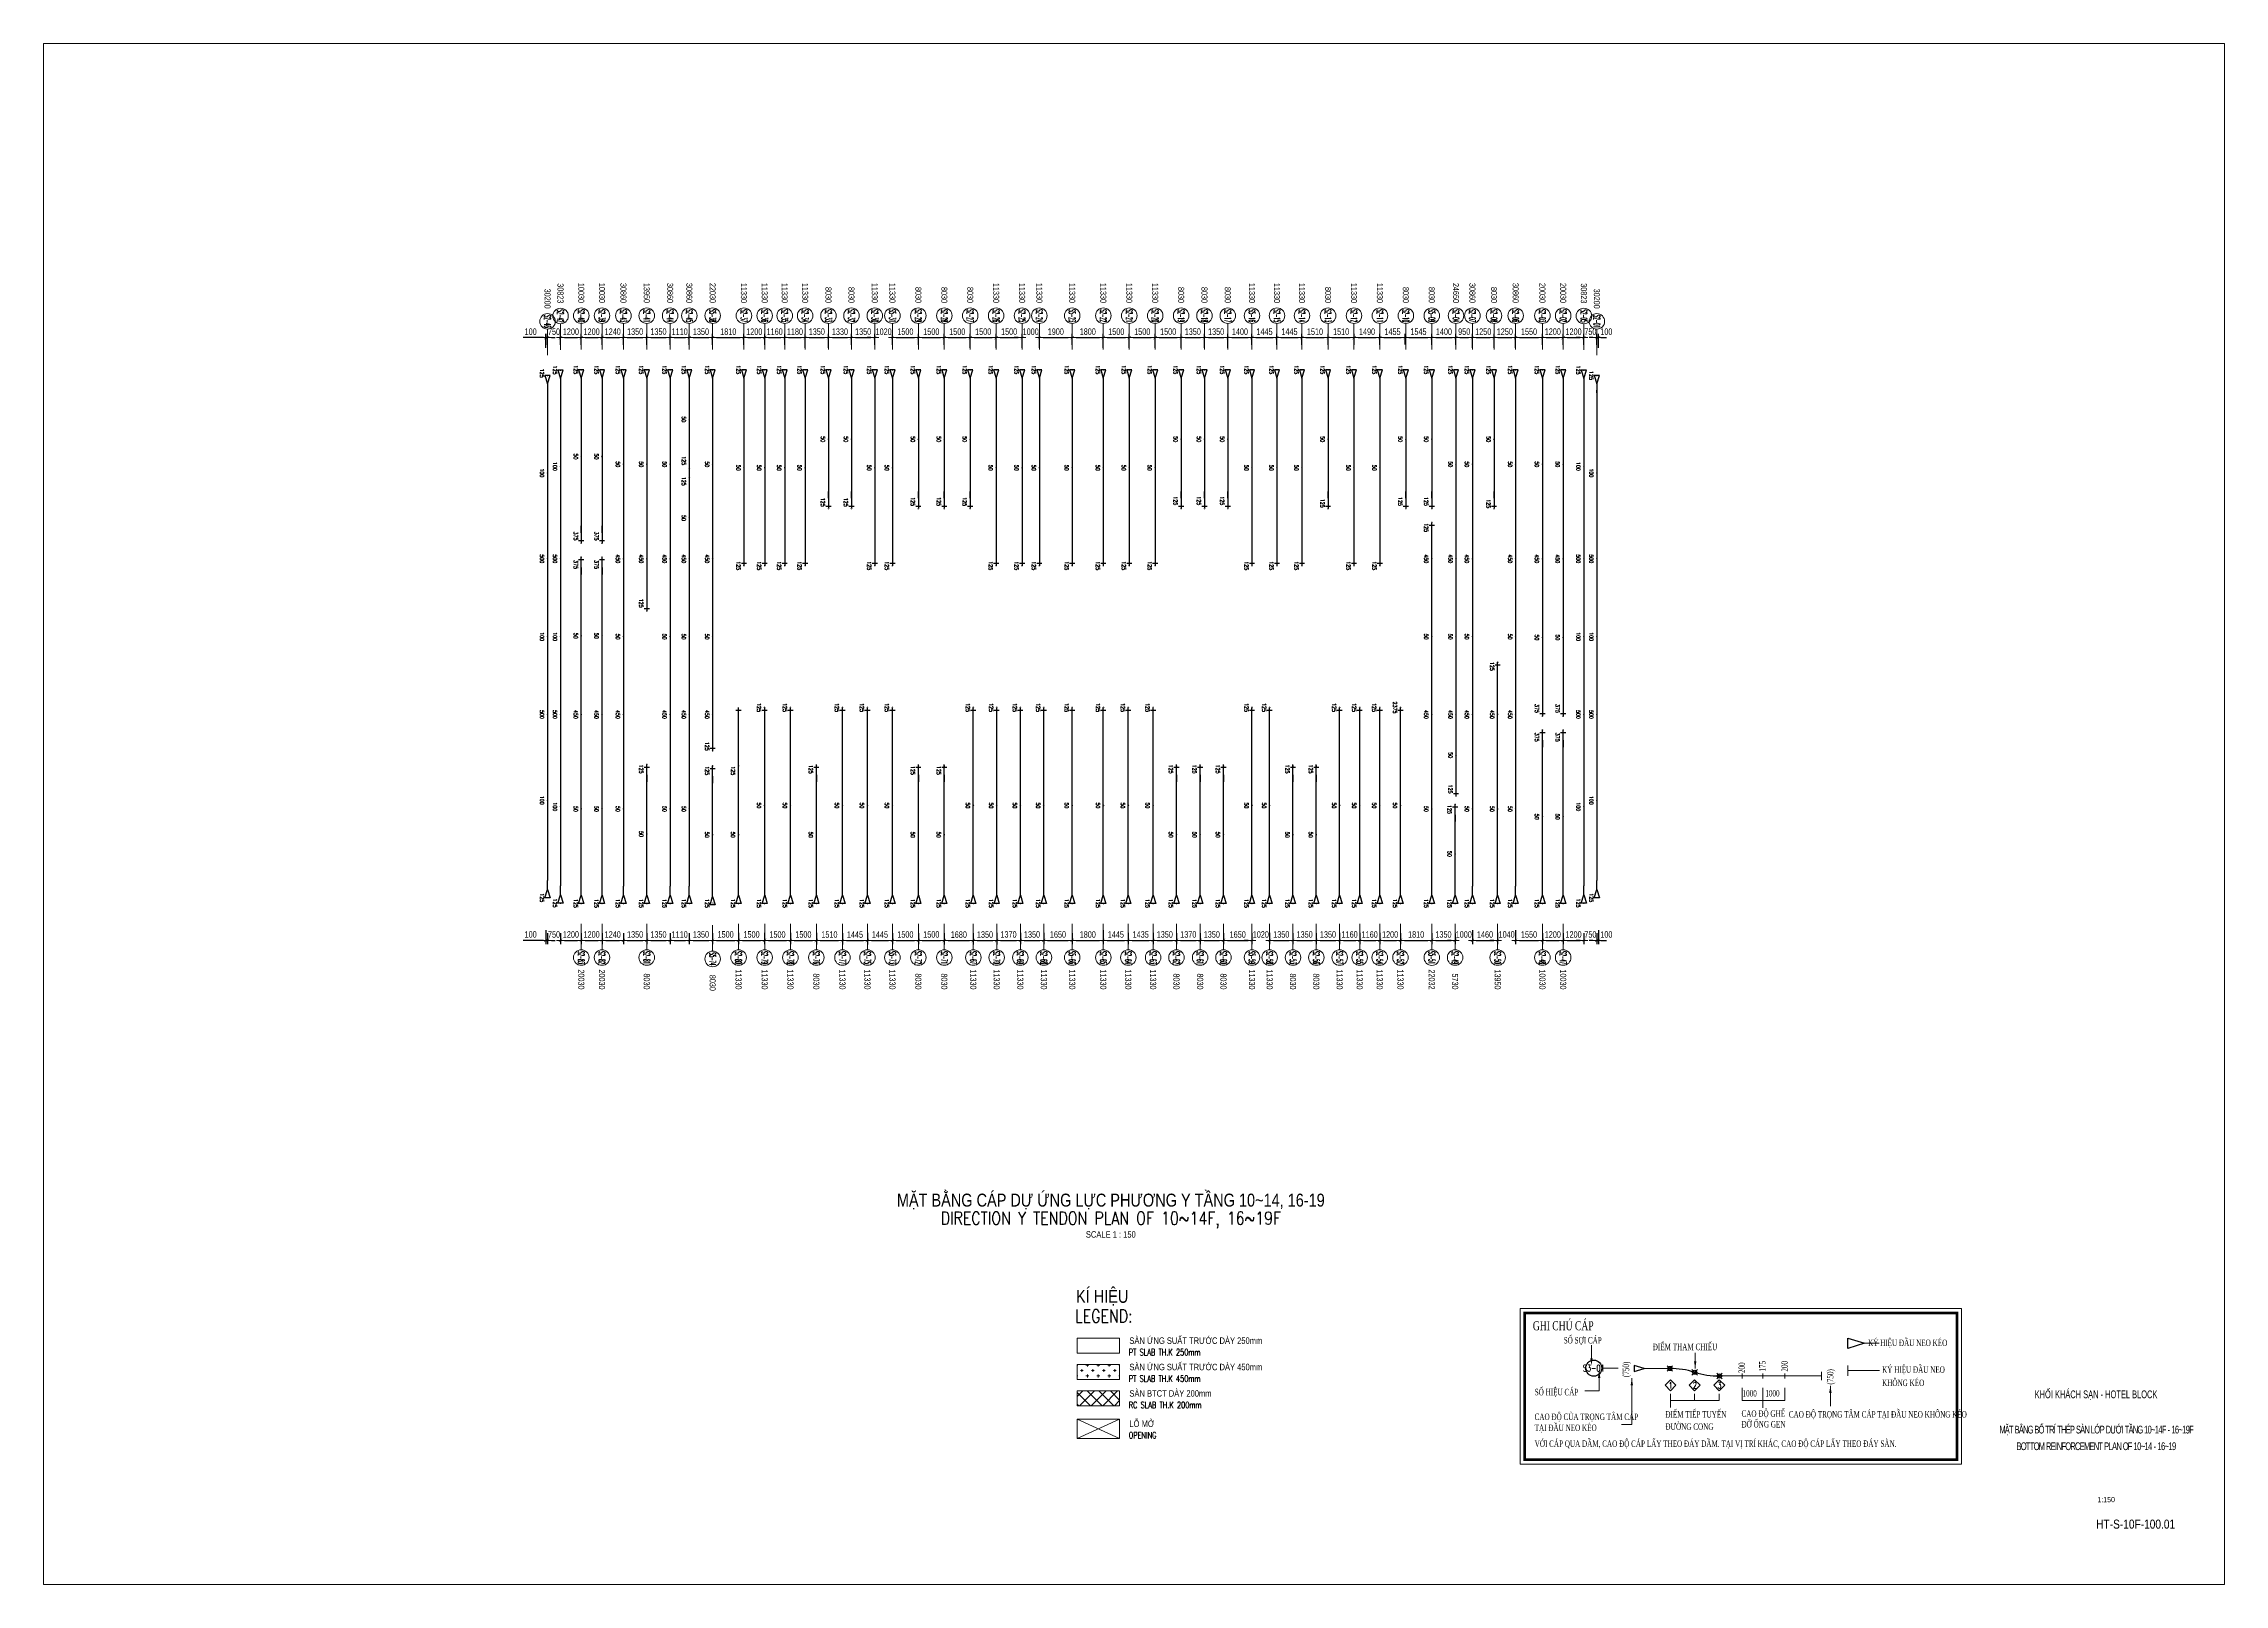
# Paper-space layout 'Layout1' of a CAD drawing. Header units: millimetres. Extents: x 0 to 841, y 0 to 594.
# The model-space entities are those that its viewports show. They can reach past a viewport. Long polylines and large blocks are cut down to what shows.
import ezdxf
from ezdxf.enums import TextEntityAlignment as Align

# ---------------------------------------------------------------- set-up
doc = ezdxf.new("R2010")
doc.units = ezdxf.units.MM
doc.linetypes.add('DASHED', pattern=[19.05, 12.7, -6.35])
doc.layers.get('0').update_dxf_attribs({"lineweight": 20})
doc.layers.get('Defpoints').update_dxf_attribs({"color": 151, "lineweight": 9})
for name, color, linetype, lineweight in [('8.TEXT', 7, 'Continuous', 20), ('a.LEADER', 8, 'Continuous', 15), ('NDC_S-ANNO', 7, 'Continuous', 20), ('NDC_S-TENDON', 6, 'Continuous', 35), ('NDC_S_ANNO', 7, 'Continuous', 20), ('NDC_S_DIM', 1, 'Continuous', 15), ('NDC_S_ENG TEXT', 2, 'Continuous', 9), ('NDC_S_ENG TITLE', 3, 'Continuous', 20), ('NDC_S_HATCH MATERIAL', 8, 'Continuous', 13), ('NDC_S_OPENING', 5, 'DASHED', 15), ('NDC_S_SLAB', 2, 'Continuous', 18), ('NDC_S_SYMBOL', 1, 'Continuous', 15), ('NDC_S_TEXT SYMBOL', 7, 'Continuous', 20), ('NDC_S_VN TEXT', 7, 'Continuous', 20), ('NDC_S_VN TITLE', 6, 'Continuous', 35)]:
    doc.layers.add(name, color=color, linetype=linetype, lineweight=lineweight)
for name, color, linetype in [('ARES_TAG', 3, 'Continuous'), ('FREY_CHR', 7, 'Continuous'), ('FREY_TENDON', 6, 'Continuous'), ('LH', 7, 'Continuous'), ('NDC_S_TENDON', 10, 'Continuous'), ('PT-HORI', 6, 'Continuous'), ('PT-VERT', 6, 'Continuous')]:
    doc.layers.add(name, color=color, linetype=linetype)
doc.layers.add('Current_plane_Column', color=7, linetype='Continuous', true_color=0x4b00ff)
doc.layers.add('NDC_LCAP', color=87, linetype='Continuous', plot=False)
doc.styles.add('$0$NDC_EN TXT', font='romans.shx', dxfattribs={"width": 0.8})
doc.styles.add('ARES_BIGTEXT', font='VHARIALN.TTF')
doc.styles.add('ARES_ROMANS_0.36', font='romans.shx', dxfattribs={"width": 0.36, "bigfont": 'vns.shx'})
doc.styles.add('ARIAL', font='arial.ttf', dxfattribs={"width": 0.7})
doc.styles.add('NDC_ANNO', font='', dxfattribs={"width": 0.8})
doc.styles.add('NDC_ARIAL', font='arial.ttf', dxfattribs={"width": 0.85})
doc.styles.add('NDC_EN TXT', font='romans.shx', dxfattribs={"width": 0.8})
doc.styles.add('NDC_VIE TXT', font='arial.ttf', dxfattribs={"width": 0.8})
doc.styles.add('T-NO', font='romans.shx', dxfattribs={"width": 0.8})
doc.styles.add('TM', font='romans.shx', dxfattribs={"width": 0.7})
doc.styles.add('Vnsimili', font='vntimeh.shx', dxfattribs={"width": 0.7})
doc.styles.get('NDC_ANNO').set_extended_font_data('Dotum')
doc.dimstyles.new('NDC_dim_150', dxfattribs={"dimscale": 150, "dimtxt": 2.5, "dimasz": 1.5, "dimexe": 1.5, "dimexo": 2.5, "dimgap": 1, "dimtad": 1, "dimdec": 0, "dimzin": 0, "dimdsep": 46, "dimtxsty": 'ARIAL', "dimblk": 'DIMMARK', "dimcen": 0.09, "dimdle": 1.2, "dimclrd": 1, "dimclre": 1, "dimclrt": 3, "dimadec": 0, "dimazin": 0, "dimtfac": 1, "dimtdec": 0, "dimtix": 1, "dimtofl": 0, "dimtmove": 0, "dimatfit": 3, "dimfxl": 4, "dimfxlon": 1, "dimtolj": 1, "dimtzin": 0, "dimarcsym": 0})

# ---------------------------------------------------------------- blocks, each defined once
blk = doc.blocks.new('Drawing name_symbol')
at = {"layer": 'NDC_S_ENG TITLE', "style": 'NDC_EN TXT', "width": 0.8}
blk.add_attdef('SECTDET1', text='', height=5, dxfattribs=at).set_placement((0, 1.01), align=Align.CENTER)
at = {"layer": 'NDC_S_TEXT SYMBOL', "lineweight": 25, "style": 'NDC_ANNO', "width": 0.8}
blk.add_attdef('SSCALE', text='', height=2.5, dxfattribs=at).set_placement((0, -4), align=Align.CENTER)
at = {"layer": 'NDC_S_VN TITLE', "style": 'NDC_VIE TXT', "width": 0.8}
blk.add_attdef('SECTDET2', text='', height=5, dxfattribs=at).set_placement((0, 7.97), align=Align.CENTER)
blk = doc.blocks.new('*U325')
at = {"layer": 'NDC_S_SYMBOL', "color": 3}
blk.add_line((-7305, 0), (-5805, 0), dxfattribs=at)
blk.add_circle((-7755, 0), 450, dxfattribs=at)
at = {"layer": 'NDC_S_TENDON'}
for p, q in [((-3625, 0), (-3144, 0)), ((-3144, 0), (2787, 0)), ((2787, 0), (25198, 0))]:
    blk.add_line(p, q, dxfattribs=at)
for points in [[(-4145, 0), (-4625, 150), (-4625, -150), (-4145, 0), (-3625, 0)], [(25718, 0), (26198, 150), (26198, -150), (25718, 0), (25198, 0)]]:
    blk.add_lwpolyline(points, dxfattribs=at)
at = {"layer": 'ARES_TAG', "style": 'ARES_ROMANS_0.36', "width": 0.36}
blk.add_attdef('S3', text='', height=375, dxfattribs=at).set_placement((-7755, 0), align=Align.MIDDLE_CENTER)
at = {"layer": 'NDC_LCAP', "style": 'ARES_BIGTEXT'}
blk.add_attdef('L', text='', height=350, dxfattribs=at).set_placement((-8486, 0), align=Align.MIDDLE_RIGHT)
blk = doc.blocks.new('*U324')
at = {"layer": 'NDC_S_SYMBOL', "color": 3}
blk.add_line((-6993, 0), (-5493, 0), dxfattribs=at)
blk.add_circle((-7443, 0), 450, dxfattribs=at)
at = {"layer": 'NDC_S_TENDON'}
for p, q in [((-3314, 0), (-3144, 0)), ((-3144, 0), (2787, 0)), ((2787, 0), (24886, 0))]:
    blk.add_line(p, q, dxfattribs=at)
for points in [[(-3834, 0), (-4314, 150), (-4314, -150), (-3834, 0), (-3314, 0)], [(25406, 0), (25886, 150), (25886, -150), (25406, 0), (24886, 0)]]:
    blk.add_lwpolyline(points, dxfattribs=at)
at = {"layer": 'ARES_TAG', "style": 'ARES_ROMANS_0.36', "width": 0.36}
blk.add_attdef('S3', text='', height=375, dxfattribs=at).set_placement((-7443, 0), align=Align.MIDDLE_CENTER)
at = {"layer": 'NDC_LCAP', "style": 'ARES_BIGTEXT'}
blk.add_attdef('L', text='', height=350, dxfattribs=at).set_placement((-8174, 0), align=Align.MIDDLE_RIGHT)
blk = doc.blocks.new('*U315')
at = {"layer": 'NDC_S_SYMBOL', "color": 3}
blk.add_line((-7323, 0), (-5823, 0), dxfattribs=at)
blk.add_circle((-7773, 0), 450, dxfattribs=at)
at = {"layer": 'NDC_S_TENDON'}
for p, q in [((-3644, 0), (-3144, 0)), ((-3144, 0), (2787, 0)), ((2787, 0), (5686, 0)), ((5686, 0), (6686, 0)), ((6536, -150), (6536, 150))]:
    blk.add_line(p, q, dxfattribs=at)
blk.add_lwpolyline([(-4164, 0), (-4644, 150), (-4644, -150), (-4164, 0), (-3644, 0)], dxfattribs=at)
at = {"layer": 'ARES_TAG', "style": 'ARES_ROMANS_0.36', "width": 0.36}
blk.add_attdef('S3', text='', height=375, dxfattribs=at).set_placement((-7773, 0), align=Align.MIDDLE_CENTER)
at = {"layer": 'NDC_LCAP', "style": 'ARES_BIGTEXT'}
blk.add_attdef('L', text='', height=350, dxfattribs=at).set_placement((-8504, 0), align=Align.MIDDLE_RIGHT)
blk = doc.blocks.new('*U317')
at = {"layer": 'NDC_S_SYMBOL', "color": 3}
blk.add_line((-7323, 0), (-5823, 0), dxfattribs=at)
blk.add_circle((-7773, 0), 450, dxfattribs=at)
at = {"layer": 'NDC_S_TENDON'}
for p, q in [((-3644, 0), (-3144, 0)), ((-3144, 0), (2787, 0)), ((2787, 0), (2386, 0)), ((2386, 0), (3386, 0)), ((3236, -150), (3236, 150))]:
    blk.add_line(p, q, dxfattribs=at)
blk.add_lwpolyline([(-4164, 0), (-4644, 150), (-4644, -150), (-4164, 0), (-3644, 0)], dxfattribs=at)
at = {"layer": 'ARES_TAG', "style": 'ARES_ROMANS_0.36', "width": 0.36}
blk.add_attdef('S3', text='', height=375, dxfattribs=at).set_placement((-7773, 0), align=Align.MIDDLE_CENTER)
at = {"layer": 'NDC_LCAP', "style": 'ARES_BIGTEXT'}
blk.add_attdef('L', text='', height=350, dxfattribs=at).set_placement((-8504, 0), align=Align.MIDDLE_RIGHT)
blk = doc.blocks.new('*U322')
at = {"layer": 'NDC_S_SYMBOL', "color": 3}
blk.add_line((-7323, 0), (-5823, 0), dxfattribs=at)
blk.add_circle((-7773, 0), 450, dxfattribs=at)
at = {"layer": 'NDC_S_TENDON'}
for p, q in [((-3644, 0), (-3144, 0)), ((-3144, 0), (2787, 0)), ((2787, 0), (2386, 0)), ((2386, 0), (3386, 0)), ((3236, -150), (3236, 150))]:
    blk.add_line(p, q, dxfattribs=at)
blk.add_lwpolyline([(-4164, 0), (-4644, 150), (-4644, -150), (-4164, 0), (-3644, 0)], dxfattribs=at)
at = {"layer": 'ARES_TAG', "style": 'ARES_ROMANS_0.36', "width": 0.36}
blk.add_attdef('S3', text='', height=375, dxfattribs=at).set_placement((-7773, 0), align=Align.MIDDLE_CENTER)
at = {"layer": 'NDC_LCAP', "style": 'ARES_BIGTEXT'}
blk.add_attdef('L', text='', height=350, dxfattribs=at).set_placement((-8504, 0), align=Align.MIDDLE_RIGHT)
blk = doc.blocks.new('*U331')
at = {"layer": 'NDC_S_SYMBOL', "color": 3}
blk.add_line((-7323, 0), (-5823, 0), dxfattribs=at)
blk.add_circle((-7773, 0), 450, dxfattribs=at)
at = {"layer": 'NDC_S_TENDON'}
for p, q in [((-3644, 0), (-3144, 0)), ((-3144, 0), (2787, 0)), ((2787, 0), (14387, 0)), ((14387, 0), (15387, 0)), ((15237, -150), (15237, 150))]:
    blk.add_line(p, q, dxfattribs=at)
blk.add_lwpolyline([(-4164, 0), (-4644, 150), (-4644, -150), (-4164, 0), (-3644, 0)], dxfattribs=at)
at = {"layer": 'ARES_TAG', "style": 'ARES_ROMANS_0.36', "width": 0.36}
blk.add_attdef('S3', text='', height=375, dxfattribs=at).set_placement((-7773, 0), align=Align.MIDDLE_CENTER)
at = {"layer": 'NDC_LCAP', "style": 'ARES_BIGTEXT'}
blk.add_attdef('L', text='', height=350, dxfattribs=at).set_placement((-8504, 0), align=Align.MIDDLE_RIGHT)
blk = doc.blocks.new('*U330')
at = {"layer": 'NDC_S_SYMBOL', "color": 3}
blk.add_line((-7323, 0), (-5823, 0), dxfattribs=at)
blk.add_circle((-7773, 0), 450, dxfattribs=at)
at = {"layer": 'NDC_S_TENDON'}
for p, q in [((-3644, 0), (-3144, 0)), ((-3144, 0), (2787, 0)), ((2787, 0), (19006, 0)), ((19006, 0), (20006, 0)), ((19856, -150), (19856, 150))]:
    blk.add_line(p, q, dxfattribs=at)
blk.add_lwpolyline([(-4164, 0), (-4644, 150), (-4644, -150), (-4164, 0), (-3644, 0)], dxfattribs=at)
at = {"layer": 'ARES_TAG', "style": 'ARES_ROMANS_0.36', "width": 0.36}
blk.add_attdef('S3', text='', height=375, dxfattribs=at).set_placement((-7773, 0), align=Align.MIDDLE_CENTER)
at = {"layer": 'NDC_LCAP', "style": 'ARES_BIGTEXT'}
blk.add_attdef('L', text='', height=350, dxfattribs=at).set_placement((-8504, 0), align=Align.MIDDLE_RIGHT)
blk = doc.blocks.new('*U329')
at = {"layer": 'NDC_S_SYMBOL', "color": 3}
blk.add_line((-5023, 0), (-3523, 0), dxfattribs=at)
blk.add_circle((-5473, 0), 450, dxfattribs=at)
at = {"layer": 'NDC_S_TENDON'}
for p, q in [((-1344, 0), (-1248, 0)), ((-1248, 0), (2787, 0)), ((2787, 0), (2386, 0)), ((2386, 0), (3386, 0)), ((3236, -150), (3236, 150))]:
    blk.add_line(p, q, dxfattribs=at)
blk.add_lwpolyline([(-1864, 0), (-2344, 150), (-2344, -150), (-1864, 0), (-1344, 0)], dxfattribs=at)
at = {"layer": 'ARES_TAG', "style": 'ARES_ROMANS_0.36', "width": 0.36}
blk.add_attdef('S3', text='', height=375, dxfattribs=at).set_placement((-5473, 0), align=Align.MIDDLE_CENTER)
at = {"layer": 'NDC_LCAP', "style": 'ARES_BIGTEXT'}
blk.add_attdef('L', text='', height=350, dxfattribs=at).set_placement((-6204, 0), align=Align.MIDDLE_RIGHT)
blk = doc.blocks.new('*U321')
at = {"layer": 'NDC_S_SYMBOL', "color": 3}
blk.add_line((-7323, 0), (-5823, 0), dxfattribs=at)
blk.add_circle((-7773, 0), 450, dxfattribs=at)
at = {"layer": 'NDC_S_TENDON'}
for p, q in [((-3644, 0), (-3144, 0)), ((-3144, 0), (2787, 0)), ((2787, 0), (2386, 0)), ((2386, 0), (3386, 0)), ((3236, -150), (3236, 150))]:
    blk.add_line(p, q, dxfattribs=at)
blk.add_lwpolyline([(-4164, 0), (-4644, 150), (-4644, -150), (-4164, 0), (-3644, 0)], dxfattribs=at)
at = {"layer": 'ARES_TAG', "style": 'ARES_ROMANS_0.36', "width": 0.36}
blk.add_attdef('S3', text='', height=375, dxfattribs=at).set_placement((-7773, 0), align=Align.MIDDLE_CENTER)
at = {"layer": 'NDC_LCAP', "style": 'ARES_BIGTEXT'}
blk.add_attdef('L', text='', height=350, dxfattribs=at).set_placement((-8504, 0), align=Align.MIDDLE_RIGHT)
blk = doc.blocks.new('*U318')
at = {"layer": 'NDC_S_SYMBOL', "color": 3}
blk.add_line((-7323, 0), (-5823, 0), dxfattribs=at)
blk.add_circle((-7773, 0), 450, dxfattribs=at)
at = {"layer": 'NDC_S_TENDON'}
for p, q in [((-3644, 0), (-3144, 0)), ((-3144, 0), (2787, 0)), ((2787, 0), (2386, 0)), ((2386, 0), (3386, 0)), ((3236, -150), (3236, 150))]:
    blk.add_line(p, q, dxfattribs=at)
blk.add_lwpolyline([(-4164, 0), (-4644, 150), (-4644, -150), (-4164, 0), (-3644, 0)], dxfattribs=at)
at = {"layer": 'ARES_TAG', "style": 'ARES_ROMANS_0.36', "width": 0.36}
blk.add_attdef('S3', text='', height=375, dxfattribs=at).set_placement((-7773, 0), align=Align.MIDDLE_CENTER)
at = {"layer": 'NDC_LCAP', "style": 'ARES_BIGTEXT'}
blk.add_attdef('L', text='', height=350, dxfattribs=at).set_placement((-8504, 0), align=Align.MIDDLE_RIGHT)
blk = doc.blocks.new('*U319')
at = {"layer": 'NDC_S_SYMBOL', "color": 3}
blk.add_line((-7323, 0), (-5823, 0), dxfattribs=at)
blk.add_circle((-7773, 0), 450, dxfattribs=at)
at = {"layer": 'NDC_S_TENDON'}
for p, q in [((-3644, 0), (-3144, 0)), ((-3144, 0), (2787, 0)), ((2787, 0), (2386, 0)), ((2386, 0), (3386, 0)), ((3236, -150), (3236, 150))]:
    blk.add_line(p, q, dxfattribs=at)
blk.add_lwpolyline([(-4164, 0), (-4644, 150), (-4644, -150), (-4164, 0), (-3644, 0)], dxfattribs=at)
at = {"layer": 'ARES_TAG', "style": 'ARES_ROMANS_0.36', "width": 0.36}
blk.add_attdef('S3', text='', height=375, dxfattribs=at).set_placement((-7773, 0), align=Align.MIDDLE_CENTER)
at = {"layer": 'NDC_LCAP', "style": 'ARES_BIGTEXT'}
blk.add_attdef('L', text='', height=350, dxfattribs=at).set_placement((-8504, 0), align=Align.MIDDLE_RIGHT)
blk = doc.blocks.new('*U320')
at = {"layer": 'NDC_S_SYMBOL', "color": 3}
blk.add_line((-7323, 0), (-5823, 0), dxfattribs=at)
blk.add_circle((-7773, 0), 450, dxfattribs=at)
at = {"layer": 'NDC_S_TENDON'}
for p, q in [((-3644, 0), (-3144, 0)), ((-3144, 0), (2787, 0)), ((2787, 0), (2386, 0)), ((2386, 0), (3386, 0)), ((3236, -150), (3236, 150))]:
    blk.add_line(p, q, dxfattribs=at)
blk.add_lwpolyline([(-4164, 0), (-4644, 150), (-4644, -150), (-4164, 0), (-3644, 0)], dxfattribs=at)
at = {"layer": 'ARES_TAG', "style": 'ARES_ROMANS_0.36', "width": 0.36}
blk.add_attdef('S3', text='', height=375, dxfattribs=at).set_placement((-7773, 0), align=Align.MIDDLE_CENTER)
at = {"layer": 'NDC_LCAP', "style": 'ARES_BIGTEXT'}
blk.add_attdef('L', text='', height=350, dxfattribs=at).set_placement((-8504, 0), align=Align.MIDDLE_RIGHT)
blk = doc.blocks.new('*U335')
at = {"layer": 'NDC_S_SYMBOL', "color": 3}
blk.add_line((-7323, 0), (-5823, 0), dxfattribs=at)
blk.add_circle((-7773, 0), 450, dxfattribs=at)
at = {"layer": 'NDC_S_TENDON'}
for p, q in [((-3644, 0), (-3144, 0)), ((-3144, 0), (2787, 0)), ((2787, 0), (8306, 0)), ((8306, 0), (9306, 0)), ((9156, -150), (9156, 150))]:
    blk.add_line(p, q, dxfattribs=at)
blk.add_lwpolyline([(-4164, 0), (-4644, 150), (-4644, -150), (-4164, 0), (-3644, 0)], dxfattribs=at)
at = {"layer": 'ARES_TAG', "style": 'ARES_ROMANS_0.36', "width": 0.36}
blk.add_attdef('S3', text='', height=375, dxfattribs=at).set_placement((-7773, 0), align=Align.MIDDLE_CENTER)
at = {"layer": 'NDC_LCAP', "style": 'ARES_BIGTEXT'}
blk.add_attdef('L', text='', height=350, dxfattribs=at).set_placement((-8504, 0), align=Align.MIDDLE_RIGHT)
blk = doc.blocks.new('*U334')
at = {"layer": 'NDC_S_SYMBOL', "color": 3}
blk.add_line((-9324, 0), (-7824, 0), dxfattribs=at)
blk.add_circle((-9774, 0), 450, dxfattribs=at)
at = {"layer": 'NDC_S_TENDON'}
for p, q in [((-5644, 0), (-3144, 0)), ((-3144, 0), (2787, 0)), ((2787, 0), (14387, 0)), ((14387, 0), (15387, 0)), ((15237, -150), (15237, 150))]:
    blk.add_line(p, q, dxfattribs=at)
blk.add_lwpolyline([(-6164, 0), (-6644, 150), (-6644, -150), (-6164, 0), (-5644, 0)], dxfattribs=at)
at = {"layer": 'ARES_TAG', "style": 'ARES_ROMANS_0.36', "width": 0.36}
blk.add_attdef('S3', text='', height=375, dxfattribs=at).set_placement((-9774, 0), align=Align.MIDDLE_CENTER)
at = {"layer": 'NDC_LCAP', "style": 'ARES_BIGTEXT'}
blk.add_attdef('L', text='', height=350, dxfattribs=at).set_placement((-10505, 0), align=Align.MIDDLE_RIGHT)
blk = doc.blocks.new('*U326')
at = {"layer": 'NDC_S_SYMBOL', "color": 3}
blk.add_line((-7323, 0), (-5823, 0), dxfattribs=at)
blk.add_circle((-7773, 0), 450, dxfattribs=at)
at = {"layer": 'NDC_S_TENDON'}
for p, q in [((-3644, 0), (-3144, 0)), ((-3144, 0), (2787, 0)), ((2787, 0), (8306, 0)), ((8306, 0), (9306, 0)), ((9156, -150), (9156, 150))]:
    blk.add_line(p, q, dxfattribs=at)
blk.add_lwpolyline([(-4164, 0), (-4644, 150), (-4644, -150), (-4164, 0), (-3644, 0)], dxfattribs=at)
at = {"layer": 'ARES_TAG', "style": 'ARES_ROMANS_0.36', "width": 0.36}
blk.add_attdef('S3', text='', height=375, dxfattribs=at).set_placement((-7773, 0), align=Align.MIDDLE_CENTER)
at = {"layer": 'NDC_LCAP', "style": 'ARES_BIGTEXT'}
blk.add_attdef('L', text='', height=350, dxfattribs=at).set_placement((-8504, 0), align=Align.MIDDLE_RIGHT)
blk = doc.blocks.new('*U323')
at = {"layer": 'NDC_S_SYMBOL', "color": 3}
blk.add_line((-7323, 0), (-5823, 0), dxfattribs=at)
blk.add_circle((-7773, 0), 450, dxfattribs=at)
at = {"layer": 'NDC_S_TENDON'}
for p, q in [((-3644, 0), (-3144, 0)), ((-3144, 0), (2787, 0)), ((2787, 0), (25216, 0))]:
    blk.add_line(p, q, dxfattribs=at)
for points in [[(-4164, 0), (-4644, 150), (-4644, -150), (-4164, 0), (-3644, 0)], [(25736, 0), (26216, 150), (26216, -150), (25736, 0), (25216, 0)]]:
    blk.add_lwpolyline(points, dxfattribs=at)
at = {"layer": 'ARES_TAG', "style": 'ARES_ROMANS_0.36', "width": 0.36}
blk.add_attdef('S3', text='', height=375, dxfattribs=at).set_placement((-7773, 0), align=Align.MIDDLE_CENTER)
at = {"layer": 'NDC_LCAP', "style": 'ARES_BIGTEXT'}
blk.add_attdef('L', text='', height=350, dxfattribs=at).set_placement((-8504, 0), align=Align.MIDDLE_RIGHT)
blk = doc.blocks.new('*U328')
at = {"layer": 'NDC_S_SYMBOL', "color": 3}
blk.add_line((-7286, 0), (-5786, 0), dxfattribs=at)
blk.add_circle((-7736, 0), 450, dxfattribs=at)
at = {"layer": 'NDC_S_TENDON'}
for p, q in [((-3606, 0), (-3144, 0)), ((-3144, 0), (2787, 0)), ((2787, 0), (25216, 0))]:
    blk.add_line(p, q, dxfattribs=at)
for points in [[(-4126, 0), (-4606, 150), (-4606, -150), (-4126, 0), (-3606, 0)], [(25736, 0), (26216, 150), (26216, -150), (25736, 0), (25216, 0)]]:
    blk.add_lwpolyline(points, dxfattribs=at)
at = {"layer": 'ARES_TAG', "style": 'ARES_ROMANS_0.36', "width": 0.36}
blk.add_attdef('S3', text='', height=375, dxfattribs=at).set_placement((-7736, 0), align=Align.MIDDLE_CENTER)
at = {"layer": 'NDC_LCAP', "style": 'ARES_BIGTEXT'}
blk.add_attdef('L', text='', height=350, dxfattribs=at).set_placement((-8467, 0), align=Align.MIDDLE_RIGHT)
blk = doc.blocks.new('*U327')
at = {"layer": 'NDC_S_SYMBOL', "color": 3}
blk.add_line((-6663, 0), (-5163, 0), dxfattribs=at)
blk.add_circle((-7113, 0), 450, dxfattribs=at)
at = {"layer": 'NDC_S_TENDON'}
for p, q in [((-2984, 0), (-3144, 0)), ((-3144, 0), (2787, 0)), ((2787, 0), (25216, 0))]:
    blk.add_line(p, q, dxfattribs=at)
for points in [[(-3504, 0), (-3984, 150), (-3984, -150), (-3504, 0), (-2984, 0)], [(25736, 0), (26216, 150), (26216, -150), (25736, 0), (25216, 0)]]:
    blk.add_lwpolyline(points, dxfattribs=at)
at = {"layer": 'ARES_TAG', "style": 'ARES_ROMANS_0.36', "width": 0.36}
blk.add_attdef('S3', text='', height=375, dxfattribs=at).set_placement((-7113, 0), align=Align.MIDDLE_CENTER)
at = {"layer": 'NDC_LCAP', "style": 'ARES_BIGTEXT'}
blk.add_attdef('L', text='', height=350, dxfattribs=at).set_placement((-7844, 0), align=Align.MIDDLE_RIGHT)
blk = doc.blocks.new('*U332')
at = {"layer": 'NDC_S_SYMBOL', "color": 3}
blk.add_line((-9324, 0), (-7824, 0), dxfattribs=at)
blk.add_circle((-9774, 0), 450, dxfattribs=at)
at = {"layer": 'NDC_S_TENDON'}
for p, q in [((-5644, 0), (-3144, 0)), ((-3144, 0), (2787, 0)), ((2787, 0), (2386, 0)), ((2386, 0), (3386, 0)), ((3236, -150), (3236, 150))]:
    blk.add_line(p, q, dxfattribs=at)
blk.add_lwpolyline([(-6164, 0), (-6644, 150), (-6644, -150), (-6164, 0), (-5644, 0)], dxfattribs=at)
at = {"layer": 'ARES_TAG', "style": 'ARES_ROMANS_0.36', "width": 0.36}
blk.add_attdef('S3', text='', height=375, dxfattribs=at).set_placement((-9774, 0), align=Align.MIDDLE_CENTER)
at = {"layer": 'NDC_LCAP', "style": 'ARES_BIGTEXT'}
blk.add_attdef('L', text='', height=350, dxfattribs=at).set_placement((-10505, 0), align=Align.MIDDLE_RIGHT)
blk = doc.blocks.new('*U333')
at = {"layer": 'NDC_S_SYMBOL', "color": 3}
blk.add_line((-7323, 0), (-5823, 0), dxfattribs=at)
blk.add_circle((-7773, 0), 450, dxfattribs=at)
at = {"layer": 'NDC_S_TENDON'}
for p, q in [((-3644, 0), (-3144, 0)), ((-3144, 0), (2787, 0)), ((2787, 0), (16388, 0)), ((16388, 0), (17388, 0)), ((17238, -150), (17238, 150))]:
    blk.add_line(p, q, dxfattribs=at)
blk.add_lwpolyline([(-4164, 0), (-4644, 150), (-4644, -150), (-4164, 0), (-3644, 0)], dxfattribs=at)
at = {"layer": 'ARES_TAG', "style": 'ARES_ROMANS_0.36', "width": 0.36}
blk.add_attdef('S3', text='', height=375, dxfattribs=at).set_placement((-7773, 0), align=Align.MIDDLE_CENTER)
at = {"layer": 'NDC_LCAP', "style": 'ARES_BIGTEXT'}
blk.add_attdef('L', text='', height=350, dxfattribs=at).set_placement((-8504, 0), align=Align.MIDDLE_RIGHT)
blk = doc.blocks.new('*U316')
at = {"layer": 'NDC_S_SYMBOL', "color": 3}
blk.add_line((-7323, 0), (-5823, 0), dxfattribs=at)
blk.add_circle((-7773, 0), 450, dxfattribs=at)
at = {"layer": 'NDC_S_TENDON'}
for p, q in [((-3644, 0), (-3144, 0)), ((-3144, 0), (2787, 0)), ((2787, 0), (2386, 0)), ((2386, 0), (3386, 0)), ((3236, -150), (3236, 150))]:
    blk.add_line(p, q, dxfattribs=at)
blk.add_lwpolyline([(-4164, 0), (-4644, 150), (-4644, -150), (-4164, 0), (-3644, 0)], dxfattribs=at)
at = {"layer": 'ARES_TAG', "style": 'ARES_ROMANS_0.36', "width": 0.36}
blk.add_attdef('S3', text='', height=375, dxfattribs=at).set_placement((-7773, 0), align=Align.MIDDLE_CENTER)
at = {"layer": 'NDC_LCAP', "style": 'ARES_BIGTEXT'}
blk.add_attdef('L', text='', height=350, dxfattribs=at).set_placement((-8504, 0), align=Align.MIDDLE_RIGHT)
blk = doc.blocks.new('*U336')
at = {"layer": 'NDC_S_SYMBOL', "color": 3}
blk.add_line((-19324, 0), (-17824, 0), dxfattribs=at)
blk.add_circle((-19774, 0), 450, dxfattribs=at)
at = {"layer": 'NDC_S_TENDON'}
for p, q in [((-15644, 0), (-3144, 0)), ((-3144, 0), (2787, 0)), ((2787, 0), (2386, 0)), ((2386, 0), (3386, 0)), ((3236, -150), (3236, 150))]:
    blk.add_line(p, q, dxfattribs=at)
blk.add_lwpolyline([(-16164, 0), (-16644, 150), (-16644, -150), (-16164, 0), (-15644, 0)], dxfattribs=at)
at = {"layer": 'ARES_TAG', "style": 'ARES_ROMANS_0.36', "width": 0.36}
blk.add_attdef('S3', text='', height=375, dxfattribs=at).set_placement((-19774, 0), align=Align.MIDDLE_CENTER)
at = {"layer": 'NDC_LCAP', "style": 'ARES_BIGTEXT'}
blk.add_attdef('L', text='', height=350, dxfattribs=at).set_placement((-20505, 0), align=Align.MIDDLE_RIGHT)
blk = doc.blocks.new('*U337')
at = {"layer": 'NDC_S_SYMBOL', "color": 3}
blk.add_line((-9324, 0), (-7824, 0), dxfattribs=at)
blk.add_circle((-9774, 0), 450, dxfattribs=at)
at = {"layer": 'NDC_S_TENDON'}
for p, q in [((-5644, 0), (-3144, 0)), ((-3144, 0), (2787, 0)), ((2787, 0), (2386, 0)), ((2386, 0), (3386, 0)), ((3236, -150), (3236, 150))]:
    blk.add_line(p, q, dxfattribs=at)
blk.add_lwpolyline([(-6164, 0), (-6644, 150), (-6644, -150), (-6164, 0), (-5644, 0)], dxfattribs=at)
at = {"layer": 'ARES_TAG', "style": 'ARES_ROMANS_0.36', "width": 0.36}
blk.add_attdef('S3', text='', height=375, dxfattribs=at).set_placement((-9774, 0), align=Align.MIDDLE_CENTER)
at = {"layer": 'NDC_LCAP', "style": 'ARES_BIGTEXT'}
blk.add_attdef('L', text='', height=350, dxfattribs=at).set_placement((-10505, 0), align=Align.MIDDLE_RIGHT)
blk = doc.blocks.new('*U338')
at = {"layer": 'NDC_S_SYMBOL', "color": 3}
blk.add_line((-9324, 0), (-7824, 0), dxfattribs=at)
blk.add_circle((-9774, 0), 450, dxfattribs=at)
at = {"layer": 'NDC_S_TENDON'}
for p, q in [((-5644, 0), (-3144, 0)), ((-3144, 0), (2787, 0)), ((2787, 0), (2386, 0)), ((2386, 0), (3386, 0)), ((3236, -150), (3236, 150))]:
    blk.add_line(p, q, dxfattribs=at)
blk.add_lwpolyline([(-6164, 0), (-6644, 150), (-6644, -150), (-6164, 0), (-5644, 0)], dxfattribs=at)
at = {"layer": 'ARES_TAG', "style": 'ARES_ROMANS_0.36', "width": 0.36}
blk.add_attdef('S3', text='', height=375, dxfattribs=at).set_placement((-9774, 0), align=Align.MIDDLE_CENTER)
at = {"layer": 'NDC_LCAP', "style": 'ARES_BIGTEXT'}
blk.add_attdef('L', text='', height=350, dxfattribs=at).set_placement((-10505, 0), align=Align.MIDDLE_RIGHT)
blk = doc.blocks.new('TDX')
at = {"rotation": 270}
for name, p, values in [('*U324', (126650, 24986, 2874), {'L': '30200', 'S3': 'S2-46'}), ('*U325', (127400, 24986, 2867), {'L': '30823', 'S3': 'S2-42'}), ('*U337', (128600, 22986, 2875), {'L': '10030', 'S3': 'S2-40'}), ('*U338', (129800, 22986, 2875), {'L': '10030', 'S3': 'S2-39'}), ('*U323', (131040, 24986, 2875), {'L': '30860', 'S3': 'S2-43'}), ('*U335', (132390, 24986, 2952), {'L': '13950', 'S3': 'S2-41'}), ('*U323', (133740, 24986, 2875), {'L': '30860', 'S3': 'S2-44'}), ('*U323', (134850, 24986, 2875), {'L': '30860', 'S3': 'S2-45'}), ('*U334', (136200, 22986, 2875), {'L': '22030', 'S3': 'S5-38'}), ('*U315', (138010, 24986, 2875), {'L': '11330', 'S3': 'S2-37'}), ('*U315', (139210, 24986, 2875), {'L': '11330', 'S3': 'S2-36'}), ('*U315', (140370, 24986, 2875), {'L': '11330', 'S3': 'S2-35'}), ('*U315', (141550, 24986, 61), {'L': '11330', 'S3': 'S2-34'}), ('*U316', (142900, 24986, 2875), {'L': '8030', 'S3': 'S2-33'}), ('*U321', (144230, 24986, 2875), {'L': '8030', 'S3': 'S2-32'}), ('*U315', (145580, 24986, 2875), {'L': '11330', 'S3': 'S2-30'}), ('*U315', (146600, 24986, 2875), {'L': '11330', 'S3': 'S5-31'}), ('*U317', (148100, 24986, 2875), {'L': '8030', 'S3': 'S2-29'}), ('*U322', (149600, 24986, 2875), {'L': '8030', 'S3': 'S2-28'}), ('*U321', (151100, 24986, 2875), {'L': '8030', 'S3': 'S2-27'}), ('*U315', (152600, 24986, 61), {'L': '11330', 'S3': 'S2-26'}), ('*U315', (154100, 24986, 61), {'L': '11330', 'S3': 'S2-25'}), ('*U315', (155100, 24986, 60), {'L': '11330', 'S3': 'S2-24'}), ('*U315', (157000, 24986, 2875), {'L': '11330', 'S3': 'S5-23'}), ('*U315', (158800, 24986, 43), {'L': '11330', 'S3': 'S2-22'}), ('*U315', (160300, 24986, 61), {'L': '11330', 'S3': 'S2-21'}), ('*U315', (161800, 24986, 60), {'L': '11330', 'S3': 'S2-20'}), ('*U318', (163300, 24986, 52), {'L': '8030', 'S3': 'S2-19'}), ('*U319', (164650, 24986, 52), {'L': '8030', 'S3': 'S2-18'}), ('*U320', (166000, 24986, 54), {'L': '8030', 'S3': 'S2-17'}), ('*U315', (167400, 24986, 2875), {'L': '11330', 'S3': 'S5-16'}), ('*U315', (168845, 24986, 2875), {'L': '11330', 'S3': 'S2-15'}), ('*U315', (170290, 24986, 2875), {'L': '11330', 'S3': 'S2-14'}), ('*U321', (171800, 24986, 2875), {'L': '8030', 'S3': 'S2-13'}), ('*U315', (173300, 24986, 2875), {'L': '11330', 'S3': 'S2-12'}), ('*U315', (174800, 24986, 2875), {'L': '11330', 'S3': 'S2-11'}), ('*U320', (176300, 24986, 2855), {'L': '8030', 'S3': 'S2-10'}), ('*U320', (177800, 24986, 2855), {'L': '8030', 'S3': 'S5-09'}), ('*U330', (179200, 24986, 2875), {'L': '24650', 'S3': 'S2-04'}), ('*U323', (180150, 24986, 61), {'L': '30860', 'S3': 'S2-07'}), ('*U320', (181400, 24986, 54), {'L': '8030', 'S3': 'S2-08'}), ('*U323', (182650, 24987, 63), {'L': '30860', 'S3': 'S2-06'}), ('*U331', (184200, 24987, 2875), {'L': '20030', 'S3': 'S2-03'}), ('*U331', (185400, 24986, 2875), {'L': '20030', 'S3': 'S2-02'}), ('*U328', (186600, 25005, 2875), {'L': '30823', 'S3': 'S2-05'}), ('*U327', (187350, 25316, 2875), {'L': '30200', 'S3': 'S2-01'})]:
    blk.add_blockref(name, p, dxfattribs=at).add_auto_attribs(values)
ref = blk.add_blockref('*U333', (177800, 3412, 2917), dxfattribs=dict(xscale=-1, rotation=270))
ref.add_attrib('L', '22032', dxfattribs={"layer": 'NDC_LCAP', "height": 350, "rotation": 270, "style": 'ARES_BIGTEXT'}).set_placement((177800, -6210, 2917), align=Align.MIDDLE_RIGHT)
ref.add_attrib('S3', 'S5-51', dxfattribs={"layer": 'ARES_TAG', "height": 375, "rotation": 270, "style": 'ARES_ROMANS_0.36', "width": 0.36}).set_placement((177800, -4362, 2917), align=Align.MIDDLE_CENTER)
ref = blk.add_blockref('*U336', (128600, 15414, 2875), dxfattribs=dict(xscale=-1, rotation=270))
ref.add_attrib('L', '20030', dxfattribs={"layer": 'NDC_LCAP', "height": 350, "rotation": 270, "style": 'ARES_BIGTEXT'}).set_placement((128600, -6208, 2875), align=Align.MIDDLE_RIGHT)
ref.add_attrib('S3', 'S2-83', dxfattribs={"layer": 'ARES_TAG', "height": 375, "rotation": 270, "style": 'ARES_ROMANS_0.36', "width": 0.36}).set_placement((128600, -4360, 2875), align=Align.MIDDLE_CENTER)
ref = blk.add_blockref('*U336', (129800, 15414, 2875), dxfattribs=dict(xscale=-1, rotation=270))
ref.add_attrib('L', '20030', dxfattribs={"layer": 'NDC_LCAP', "height": 350, "rotation": 270, "style": 'ARES_BIGTEXT'}).set_placement((129800, -6208, 2875), align=Align.MIDDLE_RIGHT)
ref.add_attrib('S3', 'S2-82', dxfattribs={"layer": 'ARES_TAG', "height": 375, "rotation": 270, "style": 'ARES_ROMANS_0.36', "width": 0.36}).set_placement((129800, -4360, 2875), align=Align.MIDDLE_CENTER)
ref = blk.add_blockref('*U326', (181610, 3414, 2875), dxfattribs=dict(xscale=-1, rotation=270))
ref.add_attrib('L', '13950', dxfattribs={"layer": 'NDC_LCAP', "height": 350, "rotation": 270, "style": 'ARES_BIGTEXT'}).set_placement((181610, -6208, 2875), align=Align.MIDDLE_RIGHT)
ref.add_attrib('S3', 'S2-50', dxfattribs={"layer": 'ARES_TAG', "height": 375, "rotation": 270, "style": 'ARES_ROMANS_0.36', "width": 0.36}).set_placement((181610, -4360, 2875), align=Align.MIDDLE_CENTER)
ref = blk.add_blockref('*U315', (137700, 3414, 2870), dxfattribs=dict(xscale=-1, rotation=270))
ref.add_attrib('L', '11330', dxfattribs={"layer": 'NDC_LCAP', "height": 350, "rotation": 270, "style": 'ARES_BIGTEXT'}).set_placement((137700, -6208, 2870), align=Align.MIDDLE_RIGHT)
ref.add_attrib('S3', 'S2-80', dxfattribs={"layer": 'ARES_TAG', "height": 375, "rotation": 270, "style": 'ARES_ROMANS_0.36', "width": 0.36}).set_placement((137700, -4360, 2870), align=Align.MIDDLE_CENTER)
ref = blk.add_blockref('*U315', (139210, 3414, 2875), dxfattribs=dict(xscale=-1, rotation=270))
ref.add_attrib('L', '11330', dxfattribs={"layer": 'NDC_LCAP', "height": 350, "rotation": 270, "style": 'ARES_BIGTEXT'}).set_placement((139210, -6208, 2875), align=Align.MIDDLE_RIGHT)
ref.add_attrib('S3', 'S2-79', dxfattribs={"layer": 'ARES_TAG', "height": 375, "rotation": 270, "style": 'ARES_ROMANS_0.36', "width": 0.36}).set_placement((139210, -4360, 2875), align=Align.MIDDLE_CENTER)
ref = blk.add_blockref('*U315', (140700, 3414, 2867), dxfattribs=dict(xscale=-1, rotation=270))
ref.add_attrib('L', '11330', dxfattribs={"layer": 'NDC_LCAP', "height": 350, "rotation": 270, "style": 'ARES_BIGTEXT'}).set_placement((140700, -6208, 2867), align=Align.MIDDLE_RIGHT)
ref.add_attrib('S3', 'S2-78', dxfattribs={"layer": 'ARES_TAG', "height": 375, "rotation": 270, "style": 'ARES_ROMANS_0.36', "width": 0.36}).set_placement((140700, -4360, 2867), align=Align.MIDDLE_CENTER)
ref = blk.add_blockref('*U315', (143710, 3414, 2817), dxfattribs=dict(xscale=-1, rotation=270))
ref.add_attrib('L', '11330', dxfattribs={"layer": 'NDC_LCAP', "height": 350, "rotation": 270, "style": 'ARES_BIGTEXT'}).set_placement((143710, -6208, 2817), align=Align.MIDDLE_RIGHT)
ref.add_attrib('S3', 'S2-77', dxfattribs={"layer": 'ARES_TAG', "height": 375, "rotation": 270, "style": 'ARES_ROMANS_0.36', "width": 0.36}).set_placement((143710, -4360, 2817), align=Align.MIDDLE_CENTER)
ref = blk.add_blockref('*U315', (145155, 3414, 2851), dxfattribs=dict(xscale=-1, rotation=270))
ref.add_attrib('L', '11330', dxfattribs={"layer": 'NDC_LCAP', "height": 350, "rotation": 270, "style": 'ARES_BIGTEXT'}).set_placement((145155, -6208, 2851), align=Align.MIDDLE_RIGHT)
ref.add_attrib('S3', 'S2-75', dxfattribs={"layer": 'ARES_TAG', "height": 375, "rotation": 270, "style": 'ARES_ROMANS_0.36', "width": 0.36}).set_placement((145155, -4360, 2851), align=Align.MIDDLE_CENTER)
ref = blk.add_blockref('*U315', (146600, 3414, 2875), dxfattribs=dict(xscale=-1, rotation=270))
ref.add_attrib('L', '11330', dxfattribs={"layer": 'NDC_LCAP', "height": 350, "rotation": 270, "style": 'ARES_BIGTEXT'}).set_placement((146600, -6208, 2875), align=Align.MIDDLE_RIGHT)
ref.add_attrib('S3', 'S5-73', dxfattribs={"layer": 'ARES_TAG', "height": 375, "rotation": 270, "style": 'ARES_ROMANS_0.36', "width": 0.36}).set_placement((146600, -4360, 2875), align=Align.MIDDLE_CENTER)
ref = blk.add_blockref('*U315', (151280, 3414, 2851), dxfattribs=dict(xscale=-1, rotation=270))
ref.add_attrib('L', '11330', dxfattribs={"layer": 'NDC_LCAP', "height": 350, "rotation": 270, "style": 'ARES_BIGTEXT'}).set_placement((151280, -6208, 2851), align=Align.MIDDLE_RIGHT)
ref.add_attrib('S3', 'S2-67', dxfattribs={"layer": 'ARES_TAG', "height": 375, "rotation": 270, "style": 'ARES_ROMANS_0.36', "width": 0.36}).set_placement((151280, -4360, 2851), align=Align.MIDDLE_CENTER)
ref = blk.add_blockref('*U315', (152631, 3414, 2911), dxfattribs=dict(xscale=-1, rotation=270))
ref.add_attrib('L', '11330', dxfattribs={"layer": 'NDC_LCAP', "height": 350, "rotation": 270, "style": 'ARES_BIGTEXT'}).set_placement((152631, -6208, 2911), align=Align.MIDDLE_RIGHT)
ref.add_attrib('S3', 'S2-70', dxfattribs={"layer": 'ARES_TAG', "height": 375, "rotation": 270, "style": 'ARES_ROMANS_0.36', "width": 0.36}).set_placement((152631, -4360, 2911), align=Align.MIDDLE_CENTER)
ref = blk.add_blockref('*U315', (154000, 3414, 2851), dxfattribs=dict(xscale=-1, rotation=270))
ref.add_attrib('L', '11330', dxfattribs={"layer": 'NDC_LCAP', "height": 350, "rotation": 270, "style": 'ARES_BIGTEXT'}).set_placement((154000, -6208, 2851), align=Align.MIDDLE_RIGHT)
ref.add_attrib('S3', 'S2-69', dxfattribs={"layer": 'ARES_TAG', "height": 375, "rotation": 270, "style": 'ARES_ROMANS_0.36', "width": 0.36}).set_placement((154000, -4360, 2851), align=Align.MIDDLE_CENTER)
ref = blk.add_blockref('*U315', (155362, 3414, 2911), dxfattribs=dict(xscale=-1, rotation=270))
ref.add_attrib('L', '11330', dxfattribs={"layer": 'NDC_LCAP', "height": 350, "rotation": 270, "style": 'ARES_BIGTEXT'}).set_placement((155362, -6208, 2911), align=Align.MIDDLE_RIGHT)
ref.add_attrib('S3', 'S2-68', dxfattribs={"layer": 'ARES_TAG', "height": 375, "rotation": 270, "style": 'ARES_ROMANS_0.36', "width": 0.36}).set_placement((155362, -4360, 2911), align=Align.MIDDLE_CENTER)
ref = blk.add_blockref('*U315', (157000, 3414, 2875), dxfattribs=dict(xscale=-1, rotation=270))
ref.add_attrib('L', '11330', dxfattribs={"layer": 'NDC_LCAP', "height": 350, "rotation": 270, "style": 'ARES_BIGTEXT'}).set_placement((157000, -6208, 2875), align=Align.MIDDLE_RIGHT)
ref.add_attrib('S3', 'S5-66', dxfattribs={"layer": 'ARES_TAG', "height": 375, "rotation": 270, "style": 'ARES_ROMANS_0.36', "width": 0.36}).set_placement((157000, -4360, 2875), align=Align.MIDDLE_CENTER)
ref = blk.add_blockref('*U315', (158800, 3414, 43), dxfattribs=dict(xscale=-1, rotation=270))
ref.add_attrib('L', '11330', dxfattribs={"layer": 'NDC_LCAP', "height": 350, "rotation": 270, "style": 'ARES_BIGTEXT'}).set_placement((158800, -6208, 43), align=Align.MIDDLE_RIGHT)
ref.add_attrib('S3', 'S2-65', dxfattribs={"layer": 'ARES_TAG', "height": 375, "rotation": 270, "style": 'ARES_ROMANS_0.36', "width": 0.36}).set_placement((158800, -4360, 43), align=Align.MIDDLE_CENTER)
ref = blk.add_blockref('*U315', (160245, 3414, 2851), dxfattribs=dict(xscale=-1, rotation=270))
ref.add_attrib('L', '11330', dxfattribs={"layer": 'NDC_LCAP', "height": 350, "rotation": 270, "style": 'ARES_BIGTEXT'}).set_placement((160245, -6208, 2851), align=Align.MIDDLE_RIGHT)
ref.add_attrib('S3', 'S2-64', dxfattribs={"layer": 'ARES_TAG', "height": 375, "rotation": 270, "style": 'ARES_ROMANS_0.36', "width": 0.36}).set_placement((160245, -4360, 2851), align=Align.MIDDLE_CENTER)
ref = blk.add_blockref('*U315', (161680, 3414, 2851), dxfattribs=dict(xscale=-1, rotation=270))
ref.add_attrib('L', '11330', dxfattribs={"layer": 'NDC_LCAP', "height": 350, "rotation": 270, "style": 'ARES_BIGTEXT'}).set_placement((161680, -6208, 2851), align=Align.MIDDLE_RIGHT)
ref.add_attrib('S3', 'S2-63', dxfattribs={"layer": 'ARES_TAG', "height": 375, "rotation": 270, "style": 'ARES_ROMANS_0.36', "width": 0.36}).set_placement((161680, -4360, 2851), align=Align.MIDDLE_CENTER)
ref = blk.add_blockref('*U315', (167400, 3414, 2875), dxfattribs=dict(xscale=-1, rotation=270))
ref.add_attrib('L', '11330', dxfattribs={"layer": 'NDC_LCAP', "height": 350, "rotation": 270, "style": 'ARES_BIGTEXT'}).set_placement((167400, -6208, 2875), align=Align.MIDDLE_RIGHT)
ref.add_attrib('S3', 'S5-59', dxfattribs={"layer": 'ARES_TAG', "height": 375, "rotation": 270, "style": 'ARES_ROMANS_0.36', "width": 0.36}).set_placement((167400, -4360, 2875), align=Align.MIDDLE_CENTER)
ref = blk.add_blockref('*U315', (168422, 3414, 5726), dxfattribs=dict(xscale=-1, rotation=270))
ref.add_attrib('L', '11330', dxfattribs={"layer": 'NDC_LCAP', "height": 350, "rotation": 270, "style": 'ARES_BIGTEXT'}).set_placement((168422, -6208, 5726), align=Align.MIDDLE_RIGHT)
ref.add_attrib('S3', 'S2-58', dxfattribs={"layer": 'ARES_TAG', "height": 375, "rotation": 270, "style": 'ARES_ROMANS_0.36', "width": 0.36}).set_placement((168422, -4360, 5726), align=Align.MIDDLE_CENTER)
ref = blk.add_blockref('*U315', (172470, 3414, 2851), dxfattribs=dict(xscale=-1, rotation=270))
ref.add_attrib('L', '11330', dxfattribs={"layer": 'NDC_LCAP', "height": 350, "rotation": 270, "style": 'ARES_BIGTEXT'}).set_placement((172470, -6208, 2851), align=Align.MIDDLE_RIGHT)
ref.add_attrib('S3', 'S2-57', dxfattribs={"layer": 'ARES_TAG', "height": 375, "rotation": 270, "style": 'ARES_ROMANS_0.36', "width": 0.36}).set_placement((172470, -4359, 2851), align=Align.MIDDLE_CENTER)
ref = blk.add_blockref('*U315', (173630, 3414, 2851), dxfattribs=dict(xscale=-1, rotation=270))
ref.add_attrib('L', '11330', dxfattribs={"layer": 'NDC_LCAP', "height": 350, "rotation": 270, "style": 'ARES_BIGTEXT'}).set_placement((173630, -6208, 2851), align=Align.MIDDLE_RIGHT)
ref.add_attrib('S3', 'S2-55', dxfattribs={"layer": 'ARES_TAG', "height": 375, "rotation": 270, "style": 'ARES_ROMANS_0.36', "width": 0.36}).set_placement((173630, -4360, 2851), align=Align.MIDDLE_CENTER)
ref = blk.add_blockref('*U315', (174790, 3414, 5726), dxfattribs=dict(xscale=-1, rotation=270))
ref.add_attrib('L', '11330', dxfattribs={"layer": 'NDC_LCAP', "height": 350, "rotation": 270, "style": 'ARES_BIGTEXT'}).set_placement((174790, -6208, 5726), align=Align.MIDDLE_RIGHT)
ref.add_attrib('S3', 'S2-54', dxfattribs={"layer": 'ARES_TAG', "height": 375, "rotation": 270, "style": 'ARES_ROMANS_0.36', "width": 0.36}).set_placement((174790, -4360, 5726), align=Align.MIDDLE_CENTER)
ref = blk.add_blockref('*U315', (175990, 3414, 2851), dxfattribs=dict(xscale=-1, rotation=270))
ref.add_attrib('L', '11330', dxfattribs={"layer": 'NDC_LCAP', "height": 350, "rotation": 270, "style": 'ARES_BIGTEXT'}).set_placement((175990, -6208, 2851), align=Align.MIDDLE_RIGHT)
ref.add_attrib('S3', 'S2-52', dxfattribs={"layer": 'ARES_TAG', "height": 375, "rotation": 270, "style": 'ARES_ROMANS_0.36', "width": 0.36}).set_placement((175990, -4360, 2851), align=Align.MIDDLE_CENTER)
ref = blk.add_blockref('*U332', (184200, 5414, 2875), dxfattribs=dict(xscale=-1, rotation=270))
ref.add_attrib('L', '10030', dxfattribs={"layer": 'NDC_LCAP', "height": 350, "rotation": 270, "style": 'ARES_BIGTEXT'}).set_placement((184200, -6208, 2875), align=Align.MIDDLE_RIGHT)
ref.add_attrib('S3', 'S2-48', dxfattribs={"layer": 'ARES_TAG', "height": 375, "rotation": 270, "style": 'ARES_ROMANS_0.36', "width": 0.36}).set_placement((184200, -4360, 2875), align=Align.MIDDLE_CENTER)
ref = blk.add_blockref('*U332', (185400, 5414, 2875), dxfattribs=dict(xscale=-1, rotation=270))
ref.add_attrib('L', '10030', dxfattribs={"layer": 'NDC_LCAP', "height": 350, "rotation": 270, "style": 'ARES_BIGTEXT'}).set_placement((185400, -6208, 2875), align=Align.MIDDLE_RIGHT)
ref.add_attrib('S3', 'S2-47', dxfattribs={"layer": 'ARES_TAG', "height": 375, "rotation": 270, "style": 'ARES_ROMANS_0.36', "width": 0.36}).set_placement((185400, -4360, 2875), align=Align.MIDDLE_CENTER)
ref = blk.add_blockref('*U317', (132390, 3414, 2875), dxfattribs=dict(xscale=-1, rotation=270))
ref.add_attrib('L', '8030', dxfattribs={"layer": 'NDC_LCAP', "height": 350, "rotation": 270, "style": 'ARES_BIGTEXT'}).set_placement((132390, -6208, 2875), align=Align.MIDDLE_RIGHT)
ref.add_attrib('S3', 'S2-81', dxfattribs={"layer": 'ARES_TAG', "height": 375, "rotation": 270, "style": 'ARES_ROMANS_0.36', "width": 0.36}).set_placement((132390, -4360, 2875), align=Align.MIDDLE_CENTER)
ref = blk.add_blockref('*U317', (136200, 3334, 2875), dxfattribs=dict(xscale=-1, rotation=270))
ref.add_attrib('L', '8030', dxfattribs={"layer": 'NDC_LCAP', "height": 350, "rotation": 270, "style": 'ARES_BIGTEXT'}).set_placement((136200, -6288, 2875), align=Align.MIDDLE_RIGHT)
ref.add_attrib('S3', 'S5-74', dxfattribs={"layer": 'ARES_TAG', "height": 375, "rotation": 270, "style": 'ARES_ROMANS_0.36', "width": 0.36}).set_placement((136200, -4440, 2875), align=Align.MIDDLE_CENTER)
ref = blk.add_blockref('*U316', (142200, 3414, 2874), dxfattribs=dict(xscale=-1, rotation=270))
ref.add_attrib('L', '8030', dxfattribs={"layer": 'NDC_LCAP', "height": 350, "rotation": 270, "style": 'ARES_BIGTEXT'}).set_placement((142200, -6208, 2874), align=Align.MIDDLE_RIGHT)
ref.add_attrib('S3', 'S2-76', dxfattribs={"layer": 'ARES_TAG', "height": 375, "rotation": 270, "style": 'ARES_ROMANS_0.36', "width": 0.36}).set_placement((142200, -4360, 2874), align=Align.MIDDLE_CENTER)
ref = blk.add_blockref('*U317', (148100, 3414, 2875), dxfattribs=dict(xscale=-1, rotation=270))
ref.add_attrib('L', '8030', dxfattribs={"layer": 'NDC_LCAP', "height": 350, "rotation": 270, "style": 'ARES_BIGTEXT'}).set_placement((148100, -6208, 2875), align=Align.MIDDLE_RIGHT)
ref.add_attrib('S3', 'S2-72', dxfattribs={"layer": 'ARES_TAG', "height": 375, "rotation": 270, "style": 'ARES_ROMANS_0.36', "width": 0.36}).set_placement((148100, -4360, 2875), align=Align.MIDDLE_CENTER)
ref = blk.add_blockref('*U322', (149600, 3414, 2875), dxfattribs=dict(xscale=-1, rotation=270))
ref.add_attrib('L', '8030', dxfattribs={"layer": 'NDC_LCAP', "height": 350, "rotation": 270, "style": 'ARES_BIGTEXT'}).set_placement((149600, -6208, 2875), align=Align.MIDDLE_RIGHT)
ref.add_attrib('S3', 'S2-71', dxfattribs={"layer": 'ARES_TAG', "height": 375, "rotation": 270, "style": 'ARES_ROMANS_0.36', "width": 0.36}).set_placement((149600, -4360, 2875), align=Align.MIDDLE_CENTER)
ref = blk.add_blockref('*U318', (163030, 3414, 2872), dxfattribs=dict(xscale=-1, rotation=270))
ref.add_attrib('L', '8030', dxfattribs={"layer": 'NDC_LCAP', "height": 350, "rotation": 270, "style": 'ARES_BIGTEXT'}).set_placement((163030, -6209, 2872), align=Align.MIDDLE_RIGHT)
ref.add_attrib('S3', 'S2-62', dxfattribs={"layer": 'ARES_TAG', "height": 375, "rotation": 270, "style": 'ARES_ROMANS_0.36', "width": 0.36}).set_placement((163030, -4360, 2872), align=Align.MIDDLE_CENTER)
ref = blk.add_blockref('*U319', (164400, 3414, 2872), dxfattribs=dict(xscale=-1, rotation=270))
ref.add_attrib('L', '8030', dxfattribs={"layer": 'NDC_LCAP', "height": 350, "rotation": 270, "style": 'ARES_BIGTEXT'}).set_placement((164400, -6209, 2872), align=Align.MIDDLE_RIGHT)
ref.add_attrib('S3', 'S2-61', dxfattribs={"layer": 'ARES_TAG', "height": 375, "rotation": 270, "style": 'ARES_ROMANS_0.36', "width": 0.36}).set_placement((164400, -4360, 2872), align=Align.MIDDLE_CENTER)
ref = blk.add_blockref('*U320', (165750, 3414, 2875), dxfattribs=dict(xscale=-1, rotation=270))
ref.add_attrib('L', '8030', dxfattribs={"layer": 'NDC_LCAP', "height": 350, "rotation": 270, "style": 'ARES_BIGTEXT'}).set_placement((165750, -6208, 2875), align=Align.MIDDLE_RIGHT)
ref.add_attrib('S3', 'S2-60', dxfattribs={"layer": 'ARES_TAG', "height": 375, "rotation": 270, "style": 'ARES_ROMANS_0.36', "width": 0.36}).set_placement((165750, -4360, 2875), align=Align.MIDDLE_CENTER)
ref = blk.add_blockref('*U321', (169770, 3414, 2872), dxfattribs=dict(xscale=-1, rotation=270))
ref.add_attrib('L', '8030', dxfattribs={"layer": 'NDC_LCAP', "height": 350, "rotation": 270, "style": 'ARES_BIGTEXT'}).set_placement((169770, -6208, 2872), align=Align.MIDDLE_RIGHT)
ref.add_attrib('S3', 'S2-53', dxfattribs={"layer": 'ARES_TAG', "height": 375, "rotation": 270, "style": 'ARES_ROMANS_0.36', "width": 0.36}).set_placement((169770, -4360, 2872), align=Align.MIDDLE_CENTER)
ref = blk.add_blockref('*U321', (171120, 3414, 2872), dxfattribs=dict(xscale=-1, rotation=270))
ref.add_attrib('L', '8030', dxfattribs={"layer": 'NDC_LCAP', "height": 350, "rotation": 270, "style": 'ARES_BIGTEXT'}).set_placement((171120, -6208, 2872), align=Align.MIDDLE_RIGHT)
ref.add_attrib('S3', 'S2-56', dxfattribs={"layer": 'ARES_TAG', "height": 375, "rotation": 270, "style": 'ARES_ROMANS_0.36', "width": 0.36}).set_placement((171120, -4360, 2872), align=Align.MIDDLE_CENTER)
ref = blk.add_blockref('*U329', (179150, 1114, 2875), dxfattribs=dict(xscale=-1, rotation=270))
ref.add_attrib('L', '5730', dxfattribs={"layer": 'NDC_LCAP', "height": 350, "rotation": 270, "style": 'ARES_BIGTEXT'}).set_placement((179150, -6208, 2875), align=Align.MIDDLE_RIGHT)
ref.add_attrib('S3', 'S2-49', dxfattribs={"layer": 'ARES_TAG', "height": 375, "rotation": 270, "style": 'ARES_ROMANS_0.36', "width": 0.36}).set_placement((179150, -4360, 2875), align=Align.MIDDLE_CENTER)
blk = doc.blocks.new('TDY')
at = {"layer": 'NDC_S-TENDON', "linetype": 'Continuous'}
for points, elevation in [([(540, 29300, 20, 20, 0), (520, 29335, 20, 20, 0), (480, 29335, 20, 20, 0), (460, 29300, 20, 20, 0), (480, 29265, 20, 20, 0), (520, 29265, 20, 20, 0)], 2875), ([(540, 29300, 20, 20, 0), (520, 29335, 20, 20, 0), (480, 29335, 20, 20, 0), (460, 29300, 20, 20, 0), (480, 29265, 20, 20, 0), (520, 29265, 20, 20, 0)], 2875), ([(1290, 29611, 20, 20, 0), (1270, 29646, 20, 20, 0), (1230, 29646, 20, 20, 0), (1210, 29611, 20, 20, 0), (1230, 29577, 20, 20, 0), (1270, 29577, 20, 20, 0)], 2875), ([(1290, 29611, 20, 20, 0), (1270, 29646, 20, 20, 0), (1230, 29646, 20, 20, 0), (1210, 29611, 20, 20, 0), (1230, 29577, 20, 20, 0), (1270, 29577, 20, 20, 0)], 2875), ([(2490, 29630, 20, 20, 0), (2470, 29665, 20, 20, 0), (2430, 29665, 20, 20, 0), (2410, 29630, 20, 20, 0), (2430, 29595, 20, 20, 0), (2470, 29595, 20, 20, 0)], 2875), ([(2490, 29630, 20, 20, 0), (2470, 29665, 20, 20, 0), (2430, 29665, 20, 20, 0), (2410, 29630, 20, 20, 0), (2430, 29595, 20, 20, 0), (2470, 29595, 20, 20, 0)], 2875), ([(3690, 29630, 20, 20, 0), (3670, 29665, 20, 20, 0), (3630, 29665, 20, 20, 0), (3610, 29630, 20, 20, 0), (3630, 29595, 20, 20, 0), (3670, 29595, 20, 20, 0)], 2875), ([(3690, 29630, 20, 20, 0), (3670, 29665, 20, 20, 0), (3630, 29665, 20, 20, 0), (3610, 29630, 20, 20, 0), (3630, 29595, 20, 20, 0), (3670, 29595, 20, 20, 0)], 2875), ([(4930, 29630, 20, 20, 0), (4910, 29665, 20, 20, 0), (4870, 29665, 20, 20, 0), (4850, 29630, 20, 20, 0), (4870, 29595, 20, 20, 0), (4910, 29595, 20, 20, 0)], 2875), ([(4930, 29630, 20, 20, 0), (4910, 29665, 20, 20, 0), (4870, 29665, 20, 20, 0), (4850, 29630, 20, 20, 0), (4870, 29595, 20, 20, 0), (4910, 29595, 20, 20, 0)], 2875), ([(6280, 29630, 20, 20, 0), (6260, 29665, 20, 20, 0), (6220, 29665, 20, 20, 0), (6200, 29630, 20, 20, 0), (6220, 29595, 20, 20, 0), (6260, 29595, 20, 20, 0)], 2875), ([(6280, 29630, 20, 20, 0), (6260, 29665, 20, 20, 0), (6220, 29665, 20, 20, 0), (6200, 29630, 20, 20, 0), (6220, 29595, 20, 20, 0), (6260, 29595, 20, 20, 0)], 2875), ([(7630, 29630, 20, 20, 0), (7610, 29665, 20, 20, 0), (7570, 29665, 20, 20, 0), (7550, 29630, 20, 20, 0), (7570, 29595, 20, 20, 0), (7610, 29595, 20, 20, 0)], 2875), ([(7630, 29630, 20, 20, 0), (7610, 29665, 20, 20, 0), (7570, 29665, 20, 20, 0), (7550, 29630, 20, 20, 0), (7570, 29595, 20, 20, 0), (7610, 29595, 20, 20, 0)], 2875), ([(8740, 29630, 20, 20, 0), (8720, 29665, 20, 20, 0), (8680, 29665, 20, 20, 0), (8660, 29630, 20, 20, 0), (8680, 29595, 20, 20, 0), (8720, 29595, 20, 20, 0)], 2875), ([(8740, 29630, 20, 20, 0), (8720, 29665, 20, 20, 0), (8680, 29665, 20, 20, 0), (8660, 29630, 20, 20, 0), (8680, 29595, 20, 20, 0), (8720, 29595, 20, 20, 0)], 2875), ([(10090, 29630, 20, 20, 0), (10070, 29665, 20, 20, 0), (10030, 29665, 20, 20, 0), (10010, 29630, 20, 20, 0), (10030, 29595, 20, 20, 0), (10070, 29595, 20, 20, 0)], 2875), ([(10090, 29630, 20, 20, 0), (10070, 29665, 20, 20, 0), (10030, 29665, 20, 20, 0), (10010, 29630, 20, 20, 0), (10030, 29595, 20, 20, 0), (10070, 29595, 20, 20, 0)], 2875), ([(11900, 29630, 20, 20, 0), (11880, 29665, 20, 20, 0), (11840, 29665, 20, 20, 0), (11820, 29630, 20, 20, 0), (11840, 29595, 20, 20, 0), (11880, 29595, 20, 20, 0)], 2875), ([(11900, 29630, 20, 20, 0), (11880, 29665, 20, 20, 0), (11840, 29665, 20, 20, 0), (11820, 29630, 20, 20, 0), (11840, 29595, 20, 20, 0), (11880, 29595, 20, 20, 0)], 2875), ([(13100, 29630, 20, 20, 0), (13080, 29665, 20, 20, 0), (13040, 29665, 20, 20, 0), (13020, 29630, 20, 20, 0), (13040, 29595, 20, 20, 0), (13080, 29595, 20, 20, 0)], 2875), ([(13100, 29630, 20, 20, 0), (13080, 29665, 20, 20, 0), (13040, 29665, 20, 20, 0), (13020, 29630, 20, 20, 0), (13040, 29595, 20, 20, 0), (13080, 29595, 20, 20, 0)], 2875), ([(14260, 29630, 20, 20, 0), (14240, 29665, 20, 20, 0), (14200, 29665, 20, 20, 0), (14180, 29630, 20, 20, 0), (14200, 29595, 20, 20, 0), (14240, 29595, 20, 20, 0)], 2875), ([(14260, 29630, 20, 20, 0), (14240, 29665, 20, 20, 0), (14200, 29665, 20, 20, 0), (14180, 29630, 20, 20, 0), (14200, 29595, 20, 20, 0), (14240, 29595, 20, 20, 0)], 2875), ([(15440, 29630, 20, 20, 0), (15420, 29665, 20, 20, 0), (15380, 29665, 20, 20, 0), (15360, 29630, 20, 20, 0), (15380, 29595, 20, 20, 0), (15420, 29595, 20, 20, 0)], 61), ([(15440, 29630, 20, 20, 0), (15420, 29665, 20, 20, 0), (15380, 29665, 20, 20, 0), (15360, 29630, 20, 20, 0), (15380, 29595, 20, 20, 0), (15420, 29595, 20, 20, 0)], 61), ([(16790, 29630, 20, 20, 0), (16770, 29665, 20, 20, 0), (16730, 29665, 20, 20, 0), (16710, 29630, 20, 20, 0), (16730, 29595, 20, 20, 0), (16770, 29595, 20, 20, 0)], 73), ([(16790, 29630, 20, 20, 0), (16770, 29665, 20, 20, 0), (16730, 29665, 20, 20, 0), (16710, 29630, 20, 20, 0), (16730, 29595, 20, 20, 0), (16770, 29595, 20, 20, 0)], 73), ([(18120, 29630, 20, 20, 0), (18100, 29665, 20, 20, 0), (18060, 29665, 20, 20, 0), (18040, 29630, 20, 20, 0), (18060, 29595, 20, 20, 0), (18100, 29595, 20, 20, 0)], 2875), ([(18120, 29630, 20, 20, 0), (18100, 29665, 20, 20, 0), (18060, 29665, 20, 20, 0), (18040, 29630, 20, 20, 0), (18060, 29595, 20, 20, 0), (18100, 29595, 20, 20, 0)], 2875), ([(19470, 29630, 20, 20, 0), (19450, 29665, 20, 20, 0), (19410, 29665, 20, 20, 0), (19390, 29630, 20, 20, 0), (19410, 29595, 20, 20, 0), (19450, 29595, 20, 20, 0)], 2875), ([(19470, 29630, 20, 20, 0), (19450, 29665, 20, 20, 0), (19410, 29665, 20, 20, 0), (19390, 29630, 20, 20, 0), (19410, 29595, 20, 20, 0), (19450, 29595, 20, 20, 0)], 2875), ([(20490, 29630, 20, 20, 0), (20470, 29665, 20, 20, 0), (20430, 29665, 20, 20, 0), (20410, 29630, 20, 20, 0), (20430, 29595, 20, 20, 0), (20470, 29595, 20, 20, 0)], 2875), ([(20490, 29630, 20, 20, 0), (20470, 29665, 20, 20, 0), (20430, 29665, 20, 20, 0), (20410, 29630, 20, 20, 0), (20430, 29595, 20, 20, 0), (20470, 29595, 20, 20, 0)], 2875), ([(21990, 29630, 20, 20, 0), (21970, 29665, 20, 20, 0), (21930, 29665, 20, 20, 0), (21910, 29630, 20, 20, 0), (21930, 29595, 20, 20, 0), (21970, 29595, 20, 20, 0)], 2875), ([(21990, 29630, 20, 20, 0), (21970, 29665, 20, 20, 0), (21930, 29665, 20, 20, 0), (21910, 29630, 20, 20, 0), (21930, 29595, 20, 20, 0), (21970, 29595, 20, 20, 0)], 2875), ([(23490, 29630, 20, 20, 0), (23470, 29665, 20, 20, 0), (23430, 29665, 20, 20, 0), (23410, 29630, 20, 20, 0), (23430, 29595, 20, 20, 0), (23470, 29595, 20, 20, 0)], 2875), ([(23490, 29630, 20, 20, 0), (23470, 29665, 20, 20, 0), (23430, 29665, 20, 20, 0), (23410, 29630, 20, 20, 0), (23430, 29595, 20, 20, 0), (23470, 29595, 20, 20, 0)], 2875), ([(24990, 29630, 20, 20, 0), (24970, 29665, 20, 20, 0), (24930, 29665, 20, 20, 0), (24910, 29630, 20, 20, 0), (24930, 29595, 20, 20, 0), (24970, 29595, 20, 20, 0)], 74), ([(24990, 29630, 20, 20, 0), (24970, 29665, 20, 20, 0), (24930, 29665, 20, 20, 0), (24910, 29630, 20, 20, 0), (24930, 29595, 20, 20, 0), (24970, 29595, 20, 20, 0)], 74), ([(26490, 29630, 20, 20, 0), (26470, 29665, 20, 20, 0), (26430, 29665, 20, 20, 0), (26410, 29630, 20, 20, 0), (26430, 29595, 20, 20, 0), (26470, 29595, 20, 20, 0)], 61), ([(26490, 29630, 20, 20, 0), (26470, 29665, 20, 20, 0), (26430, 29665, 20, 20, 0), (26410, 29630, 20, 20, 0), (26430, 29595, 20, 20, 0), (26470, 29595, 20, 20, 0)], 61), ([(27990, 29630, 20, 20, 0), (27970, 29665, 20, 20, 0), (27930, 29665, 20, 20, 0), (27910, 29630, 20, 20, 0), (27930, 29595, 20, 20, 0), (27970, 29595, 20, 20, 0)], 61), ([(27990, 29630, 20, 20, 0), (27970, 29665, 20, 20, 0), (27930, 29665, 20, 20, 0), (27910, 29630, 20, 20, 0), (27930, 29595, 20, 20, 0), (27970, 29595, 20, 20, 0)], 61), ([(28990, 29630, 20, 20, 0), (28970, 29665, 20, 20, 0), (28930, 29665, 20, 20, 0), (28910, 29630, 20, 20, 0), (28930, 29595, 20, 20, 0), (28970, 29595, 20, 20, 0)], 60), ([(28990, 29630, 20, 20, 0), (28970, 29665, 20, 20, 0), (28930, 29665, 20, 20, 0), (28910, 29630, 20, 20, 0), (28930, 29595, 20, 20, 0), (28970, 29595, 20, 20, 0)], 60), ([(30890, 29630, 20, 20, 0), (30870, 29665, 20, 20, 0), (30830, 29665, 20, 20, 0), (30810, 29630, 20, 20, 0), (30830, 29595, 20, 20, 0), (30870, 29595, 20, 20, 0)], 2875), ([(30890, 29630, 20, 20, 0), (30870, 29665, 20, 20, 0), (30830, 29665, 20, 20, 0), (30810, 29630, 20, 20, 0), (30830, 29595, 20, 20, 0), (30870, 29595, 20, 20, 0)], 2875), ([(32690, 29630, 20, 20, 0), (32670, 29665, 20, 20, 0), (32630, 29665, 20, 20, 0), (32610, 29630, 20, 20, 0), (32630, 29595, 20, 20, 0), (32670, 29595, 20, 20, 0)], 61), ([(32690, 29630, 20, 20, 0), (32670, 29665, 20, 20, 0), (32630, 29665, 20, 20, 0), (32610, 29630, 20, 20, 0), (32630, 29595, 20, 20, 0), (32670, 29595, 20, 20, 0)], 61), ([(34190, 29630, 20, 20, 0), (34170, 29665, 20, 20, 0), (34130, 29665, 20, 20, 0), (34110, 29630, 20, 20, 0), (34130, 29595, 20, 20, 0), (34170, 29595, 20, 20, 0)], 61), ([(34190, 29630, 20, 20, 0), (34170, 29665, 20, 20, 0), (34130, 29665, 20, 20, 0), (34110, 29630, 20, 20, 0), (34130, 29595, 20, 20, 0), (34170, 29595, 20, 20, 0)], 61), ([(35690, 29630, 20, 20, 0), (35670, 29665, 20, 20, 0), (35630, 29665, 20, 20, 0), (35610, 29630, 20, 20, 0), (35630, 29595, 20, 20, 0), (35670, 29595, 20, 20, 0)], 60), ([(35690, 29630, 20, 20, 0), (35670, 29665, 20, 20, 0), (35630, 29665, 20, 20, 0), (35610, 29630, 20, 20, 0), (35630, 29595, 20, 20, 0), (35670, 29595, 20, 20, 0)], 60), ([(37190, 29630, 20, 20, 0), (37170, 29665, 20, 20, 0), (37130, 29665, 20, 20, 0), (37110, 29630, 20, 20, 0), (37130, 29595, 20, 20, 0), (37170, 29595, 20, 20, 0)], 72), ([(37190, 29630, 20, 20, 0), (37170, 29665, 20, 20, 0), (37130, 29665, 20, 20, 0), (37110, 29630, 20, 20, 0), (37130, 29595, 20, 20, 0), (37170, 29595, 20, 20, 0)], 72), ([(38540, 29630, 20, 20, 0), (38520, 29665, 20, 20, 0), (38480, 29665, 20, 20, 0), (38460, 29630, 20, 20, 0), (38480, 29595, 20, 20, 0), (38520, 29595, 20, 20, 0)], 72), ([(38540, 29630, 20, 20, 0), (38520, 29665, 20, 20, 0), (38480, 29665, 20, 20, 0), (38460, 29630, 20, 20, 0), (38480, 29595, 20, 20, 0), (38520, 29595, 20, 20, 0)], 72), ([(39890, 29630, 20, 20, 0), (39870, 29665, 20, 20, 0), (39830, 29665, 20, 20, 0), (39810, 29630, 20, 20, 0), (39830, 29595, 20, 20, 0), (39870, 29595, 20, 20, 0)], 74), ([(39890, 29630, 20, 20, 0), (39870, 29665, 20, 20, 0), (39830, 29665, 20, 20, 0), (39810, 29630, 20, 20, 0), (39830, 29595, 20, 20, 0), (39870, 29595, 20, 20, 0)], 74), ([(41290, 29630, 20, 20, 0), (41270, 29665, 20, 20, 0), (41230, 29665, 20, 20, 0), (41210, 29630, 20, 20, 0), (41230, 29595, 20, 20, 0), (41270, 29595, 20, 20, 0)], 2875), ([(41290, 29630, 20, 20, 0), (41270, 29665, 20, 20, 0), (41230, 29665, 20, 20, 0), (41210, 29630, 20, 20, 0), (41230, 29595, 20, 20, 0), (41270, 29595, 20, 20, 0)], 2875), ([(42735, 29630, 20, 20, 0), (42715, 29665, 20, 20, 0), (42675, 29665, 20, 20, 0), (42655, 29630, 20, 20, 0), (42675, 29595, 20, 20, 0), (42715, 29595, 20, 20, 0)], 2875), ([(42735, 29630, 20, 20, 0), (42715, 29665, 20, 20, 0), (42675, 29665, 20, 20, 0), (42655, 29630, 20, 20, 0), (42675, 29595, 20, 20, 0), (42715, 29595, 20, 20, 0)], 2875), ([(44180, 29630, 20, 20, 0), (44160, 29665, 20, 20, 0), (44120, 29665, 20, 20, 0), (44100, 29630, 20, 20, 0), (44120, 29595, 20, 20, 0), (44160, 29595, 20, 20, 0)], 2875), ([(44180, 29630, 20, 20, 0), (44160, 29665, 20, 20, 0), (44120, 29665, 20, 20, 0), (44100, 29630, 20, 20, 0), (44120, 29595, 20, 20, 0), (44160, 29595, 20, 20, 0)], 2875), ([(45690, 29630, 20, 20, 0), (45670, 29665, 20, 20, 0), (45630, 29665, 20, 20, 0), (45610, 29630, 20, 20, 0), (45630, 29595, 20, 20, 0), (45670, 29595, 20, 20, 0)], 2875), ([(45690, 29630, 20, 20, 0), (45670, 29665, 20, 20, 0), (45630, 29665, 20, 20, 0), (45610, 29630, 20, 20, 0), (45630, 29595, 20, 20, 0), (45670, 29595, 20, 20, 0)], 2875), ([(47190, 29630, 20, 20, 0), (47170, 29665, 20, 20, 0), (47130, 29665, 20, 20, 0), (47110, 29630, 20, 20, 0), (47130, 29595, 20, 20, 0), (47170, 29595, 20, 20, 0)], 2875), ([(47190, 29630, 20, 20, 0), (47170, 29665, 20, 20, 0), (47130, 29665, 20, 20, 0), (47110, 29630, 20, 20, 0), (47130, 29595, 20, 20, 0), (47170, 29595, 20, 20, 0)], 2875), ([(48690, 29630, 20, 20, 0), (48670, 29665, 20, 20, 0), (48630, 29665, 20, 20, 0), (48610, 29630, 20, 20, 0), (48630, 29595, 20, 20, 0), (48670, 29595, 20, 20, 0)], 2875), ([(48690, 29630, 20, 20, 0), (48670, 29665, 20, 20, 0), (48630, 29665, 20, 20, 0), (48610, 29630, 20, 20, 0), (48630, 29595, 20, 20, 0), (48670, 29595, 20, 20, 0)], 2875), ([(50190, 29630, 20, 20, 0), (50170, 29665, 20, 20, 0), (50130, 29665, 20, 20, 0), (50110, 29630, 20, 20, 0), (50130, 29595, 20, 20, 0), (50170, 29595, 20, 20, 0)], 2875), ([(50190, 29630, 20, 20, 0), (50170, 29665, 20, 20, 0), (50130, 29665, 20, 20, 0), (50110, 29630, 20, 20, 0), (50130, 29595, 20, 20, 0), (50170, 29595, 20, 20, 0)], 2875), ([(51690, 29630, 20, 20, 0), (51670, 29665, 20, 20, 0), (51630, 29665, 20, 20, 0), (51610, 29630, 20, 20, 0), (51630, 29595, 20, 20, 0), (51670, 29595, 20, 20, 0)], 2875), ([(51690, 29630, 20, 20, 0), (51670, 29665, 20, 20, 0), (51630, 29665, 20, 20, 0), (51610, 29630, 20, 20, 0), (51630, 29595, 20, 20, 0), (51670, 29595, 20, 20, 0)], 2875), ([(53090, 29630, 20, 20, 0), (53070, 29665, 20, 20, 0), (53030, 29665, 20, 20, 0), (53010, 29630, 20, 20, 0), (53030, 29595, 20, 20, 0), (53070, 29595, 20, 20, 0)], 2875), ([(53090, 29630, 20, 20, 0), (53070, 29665, 20, 20, 0), (53030, 29665, 20, 20, 0), (53010, 29630, 20, 20, 0), (53030, 29595, 20, 20, 0), (53070, 29595, 20, 20, 0)], 2875), ([(54040, 29630, 20, 20, 0), (54020, 29665, 20, 20, 0), (53980, 29665, 20, 20, 0), (53960, 29630, 20, 20, 0), (53980, 29595, 20, 20, 0), (54020, 29595, 20, 20, 0)], 61), ([(54040, 29630, 20, 20, 0), (54020, 29665, 20, 20, 0), (53980, 29665, 20, 20, 0), (53960, 29630, 20, 20, 0), (53980, 29595, 20, 20, 0), (54020, 29595, 20, 20, 0)], 61), ([(55290, 29630, 20, 20, 0), (55270, 29665, 20, 20, 0), (55230, 29665, 20, 20, 0), (55210, 29630, 20, 20, 0), (55230, 29595, 20, 20, 0), (55270, 29595, 20, 20, 0)], 73), ([(55290, 29630, 20, 20, 0), (55270, 29665, 20, 20, 0), (55230, 29665, 20, 20, 0), (55210, 29630, 20, 20, 0), (55230, 29595, 20, 20, 0), (55270, 29595, 20, 20, 0)], 73), ([(56540, 29630, 20, 20, 0), (56520, 29665, 20, 20, 0), (56480, 29665, 20, 20, 0), (56460, 29630, 20, 20, 0), (56480, 29595, 20, 20, 0), (56520, 29595, 20, 20, 0)], 63), ([(56540, 29630, 20, 20, 0), (56520, 29665, 20, 20, 0), (56480, 29665, 20, 20, 0), (56460, 29630, 20, 20, 0), (56480, 29595, 20, 20, 0), (56520, 29595, 20, 20, 0)], 63), ([(58090, 29630, 20, 20, 0), (58070, 29665, 20, 20, 0), (58030, 29665, 20, 20, 0), (58010, 29630, 20, 20, 0), (58030, 29595, 20, 20, 0), (58070, 29595, 20, 20, 0)], 2875), ([(58090, 29630, 20, 20, 0), (58070, 29665, 20, 20, 0), (58030, 29665, 20, 20, 0), (58010, 29630, 20, 20, 0), (58030, 29595, 20, 20, 0), (58070, 29595, 20, 20, 0)], 2875), ([(59290, 29630, 20, 20, 0), (59270, 29665, 20, 20, 0), (59230, 29665, 20, 20, 0), (59210, 29630, 20, 20, 0), (59230, 29595, 20, 20, 0), (59270, 29595, 20, 20, 0)], 2875), ([(59290, 29630, 20, 20, 0), (59270, 29665, 20, 20, 0), (59230, 29665, 20, 20, 0), (59210, 29630, 20, 20, 0), (59230, 29595, 20, 20, 0), (59270, 29595, 20, 20, 0)], 2875), ([(60490, 29611, 20, 20, 0), (60470, 29646, 20, 20, 0), (60430, 29646, 20, 20, 0), (60410, 29611, 20, 20, 0), (60430, 29577, 20, 20, 0), (60470, 29577, 20, 20, 0)], 2875), ([(60490, 29611, 20, 20, 0), (60470, 29646, 20, 20, 0), (60430, 29646, 20, 20, 0), (60410, 29611, 20, 20, 0), (60430, 29577, 20, 20, 0), (60470, 29577, 20, 20, 0)], 2875), ([(61240, 29300, 20, 20, 0), (61220, 29335, 20, 20, 0), (61180, 29335, 20, 20, 0), (61160, 29300, 20, 20, 0), (61180, 29265, 20, 20, 0), (61220, 29265, 20, 20, 0)], 2875), ([(61240, 29300, 20, 20, 0), (61220, 29335, 20, 20, 0), (61180, 29335, 20, 20, 0), (61160, 29300, 20, 20, 0), (61180, 29265, 20, 20, 0), (61220, 29265, 20, 20, 0)], 2875), ([(8740, 26765, 20, 20, 0), (8720, 26800, 20, 20, 0), (8680, 26800, 20, 20, 0), (8660, 26765, 20, 20, 0), (8680, 26730, 20, 20, 0), (8720, 26730, 20, 20, 0)], 2800), ([(8740, 26765, 20, 20, 0), (8720, 26800, 20, 20, 0), (8680, 26800, 20, 20, 0), (8660, 26765, 20, 20, 0), (8680, 26730, 20, 20, 0), (8720, 26730, 20, 20, 0)], 2800), ([(16790, 25615, 20, 20, 0), (16770, 25650, 20, 20, 0), (16730, 25650, 20, 20, 0), (16710, 25615, 20, 20, 0), (16730, 25580, 20, 20, 0), (16770, 25580, 20, 20, 0)], -2), ([(16790, 25615, 20, 20, 0), (16770, 25650, 20, 20, 0), (16730, 25650, 20, 20, 0), (16710, 25615, 20, 20, 0), (16730, 25580, 20, 20, 0), (16770, 25580, 20, 20, 0)], -2), ([(18120, 25615, 20, 20, 0), (18100, 25650, 20, 20, 0), (18060, 25650, 20, 20, 0), (18040, 25615, 20, 20, 0), (18060, 25580, 20, 20, 0), (18100, 25580, 20, 20, 0)], 2800), ([(18120, 25615, 20, 20, 0), (18100, 25650, 20, 20, 0), (18060, 25650, 20, 20, 0), (18040, 25615, 20, 20, 0), (18060, 25580, 20, 20, 0), (18100, 25580, 20, 20, 0)], 2800), ([(21990, 25615, 20, 20, 0), (21970, 25650, 20, 20, 0), (21930, 25650, 20, 20, 0), (21910, 25615, 20, 20, 0), (21930, 25580, 20, 20, 0), (21970, 25580, 20, 20, 0)], 2800), ([(21990, 25615, 20, 20, 0), (21970, 25650, 20, 20, 0), (21930, 25650, 20, 20, 0), (21910, 25615, 20, 20, 0), (21930, 25580, 20, 20, 0), (21970, 25580, 20, 20, 0)], 2800), ([(23490, 25615, 20, 20, 0), (23470, 25650, 20, 20, 0), (23430, 25650, 20, 20, 0), (23410, 25615, 20, 20, 0), (23430, 25580, 20, 20, 0), (23470, 25580, 20, 20, 0)], 2800), ([(23490, 25615, 20, 20, 0), (23470, 25650, 20, 20, 0), (23430, 25650, 20, 20, 0), (23410, 25615, 20, 20, 0), (23430, 25580, 20, 20, 0), (23470, 25580, 20, 20, 0)], 2800), ([(24990, 25615, 20, 20, 0), (24970, 25650, 20, 20, 0), (24930, 25650, 20, 20, 0), (24910, 25615, 20, 20, 0), (24930, 25580, 20, 20, 0), (24970, 25580, 20, 20, 0)], -1), ([(24990, 25615, 20, 20, 0), (24970, 25650, 20, 20, 0), (24930, 25650, 20, 20, 0), (24910, 25615, 20, 20, 0), (24930, 25580, 20, 20, 0), (24970, 25580, 20, 20, 0)], -1), ([(37190, 25615, 20, 20, 0), (37170, 25650, 20, 20, 0), (37130, 25650, 20, 20, 0), (37110, 25615, 20, 20, 0), (37130, 25580, 20, 20, 0), (37170, 25580, 20, 20, 0)], -3), ([(37190, 25615, 20, 20, 0), (37170, 25650, 20, 20, 0), (37130, 25650, 20, 20, 0), (37110, 25615, 20, 20, 0), (37130, 25580, 20, 20, 0), (37170, 25580, 20, 20, 0)], -3), ([(38540, 25615, 20, 20, 0), (38520, 25650, 20, 20, 0), (38480, 25650, 20, 20, 0), (38460, 25615, 20, 20, 0), (38480, 25580, 20, 20, 0), (38520, 25580, 20, 20, 0)], -3), ([(38540, 25615, 20, 20, 0), (38520, 25650, 20, 20, 0), (38480, 25650, 20, 20, 0), (38460, 25615, 20, 20, 0), (38480, 25580, 20, 20, 0), (38520, 25580, 20, 20, 0)], -3), ([(39890, 25615, 20, 20, 0), (39870, 25650, 20, 20, 0), (39830, 25650, 20, 20, 0), (39810, 25615, 20, 20, 0), (39830, 25580, 20, 20, 0), (39870, 25580, 20, 20, 0)], -1), ([(39890, 25615, 20, 20, 0), (39870, 25650, 20, 20, 0), (39830, 25650, 20, 20, 0), (39810, 25615, 20, 20, 0), (39830, 25580, 20, 20, 0), (39870, 25580, 20, 20, 0)], -1), ([(45690, 25615, 20, 20, 0), (45670, 25650, 20, 20, 0), (45630, 25650, 20, 20, 0), (45610, 25615, 20, 20, 0), (45630, 25580, 20, 20, 0), (45670, 25580, 20, 20, 0)], 2800), ([(45690, 25615, 20, 20, 0), (45670, 25650, 20, 20, 0), (45630, 25650, 20, 20, 0), (45610, 25615, 20, 20, 0), (45630, 25580, 20, 20, 0), (45670, 25580, 20, 20, 0)], 2800), ([(50190, 25615, 20, 20, 0), (50170, 25650, 20, 20, 0), (50130, 25650, 20, 20, 0), (50110, 25615, 20, 20, 0), (50130, 25580, 20, 20, 0), (50170, 25580, 20, 20, 0)], 2800), ([(50190, 25615, 20, 20, 0), (50170, 25650, 20, 20, 0), (50130, 25650, 20, 20, 0), (50110, 25615, 20, 20, 0), (50130, 25580, 20, 20, 0), (50170, 25580, 20, 20, 0)], 2800), ([(51690, 25615, 20, 20, 0), (51670, 25650, 20, 20, 0), (51630, 25650, 20, 20, 0), (51610, 25615, 20, 20, 0), (51630, 25580, 20, 20, 0), (51670, 25580, 20, 20, 0)], 2800), ([(51690, 25615, 20, 20, 0), (51670, 25650, 20, 20, 0), (51630, 25650, 20, 20, 0), (51610, 25615, 20, 20, 0), (51630, 25580, 20, 20, 0), (51670, 25580, 20, 20, 0)], 2800), ([(55290, 25615, 20, 20, 0), (55270, 25650, 20, 20, 0), (55230, 25650, 20, 20, 0), (55210, 25615, 20, 20, 0), (55230, 25580, 20, 20, 0), (55270, 25580, 20, 20, 0)], -2), ([(55290, 25615, 20, 20, 0), (55270, 25650, 20, 20, 0), (55230, 25650, 20, 20, 0), (55210, 25615, 20, 20, 0), (55230, 25580, 20, 20, 0), (55270, 25580, 20, 20, 0)], -2), ([(1290, 24040, 20, 20, 0), (1270, 24075, 20, 20, 0), (1230, 24075, 20, 20, 0), (1210, 24040, 20, 20, 0), (1230, 24005, 20, 20, 0), (1270, 24005, 20, 20, 0)], 2500), ([(1290, 24040, 20, 20, 0), (1270, 24075, 20, 20, 0), (1230, 24075, 20, 20, 0), (1210, 24040, 20, 20, 0), (1230, 24005, 20, 20, 0), (1270, 24005, 20, 20, 0)], 2500), ([(2490, 24615, 20, 20, 0), (2470, 24650, 20, 20, 0), (2430, 24650, 20, 20, 0), (2410, 24615, 20, 20, 0), (2430, 24580, 20, 20, 0), (2470, 24580, 20, 20, 0)], 2800), ([(2490, 24615, 20, 20, 0), (2470, 24650, 20, 20, 0), (2430, 24650, 20, 20, 0), (2410, 24615, 20, 20, 0), (2430, 24580, 20, 20, 0), (2470, 24580, 20, 20, 0)], 2800), ([(3690, 24615, 20, 20, 0), (3670, 24650, 20, 20, 0), (3630, 24650, 20, 20, 0), (3610, 24615, 20, 20, 0), (3630, 24580, 20, 20, 0), (3670, 24580, 20, 20, 0)], 2800), ([(3690, 24615, 20, 20, 0), (3670, 24650, 20, 20, 0), (3630, 24650, 20, 20, 0), (3610, 24615, 20, 20, 0), (3630, 24580, 20, 20, 0), (3670, 24580, 20, 20, 0)], 2800), ([(4930, 24165, 20, 20, 0), (4910, 24200, 20, 20, 0), (4870, 24200, 20, 20, 0), (4850, 24165, 20, 20, 0), (4870, 24130, 20, 20, 0), (4910, 24130, 20, 20, 0)], 2800), ([(4930, 24165, 20, 20, 0), (4910, 24200, 20, 20, 0), (4870, 24200, 20, 20, 0), (4850, 24165, 20, 20, 0), (4870, 24130, 20, 20, 0), (4910, 24130, 20, 20, 0)], 2800), ([(6280, 24165, 20, 20, 0), (6260, 24200, 20, 20, 0), (6220, 24200, 20, 20, 0), (6200, 24165, 20, 20, 0), (6220, 24130, 20, 20, 0), (6260, 24130, 20, 20, 0)], 2800), ([(6280, 24165, 20, 20, 0), (6260, 24200, 20, 20, 0), (6220, 24200, 20, 20, 0), (6200, 24165, 20, 20, 0), (6220, 24130, 20, 20, 0), (6260, 24130, 20, 20, 0)], 2800), ([(7630, 24165, 20, 20, 0), (7610, 24200, 20, 20, 0), (7570, 24200, 20, 20, 0), (7550, 24165, 20, 20, 0), (7570, 24130, 20, 20, 0), (7610, 24130, 20, 20, 0)], 2800), ([(7630, 24165, 20, 20, 0), (7610, 24200, 20, 20, 0), (7570, 24200, 20, 20, 0), (7550, 24165, 20, 20, 0), (7570, 24130, 20, 20, 0), (7610, 24130, 20, 20, 0)], 2800), ([(10090, 24165, 20, 20, 0), (10070, 24200, 20, 20, 0), (10030, 24200, 20, 20, 0), (10010, 24165, 20, 20, 0), (10030, 24130, 20, 20, 0), (10070, 24130, 20, 20, 0)], 2800), ([(10090, 24165, 20, 20, 0), (10070, 24200, 20, 20, 0), (10030, 24200, 20, 20, 0), (10010, 24165, 20, 20, 0), (10030, 24130, 20, 20, 0), (10070, 24130, 20, 20, 0)], 2800), ([(11900, 23965, 20, 20, 0), (11880, 24000, 20, 20, 0), (11840, 24000, 20, 20, 0), (11820, 23965, 20, 20, 0), (11840, 23930, 20, 20, 0), (11880, 23930, 20, 20, 0)], 2800), ([(11900, 23965, 20, 20, 0), (11880, 24000, 20, 20, 0), (11840, 24000, 20, 20, 0), (11820, 23965, 20, 20, 0), (11840, 23930, 20, 20, 0), (11880, 23930, 20, 20, 0)], 2800), ([(13100, 23965, 20, 20, 0), (13080, 24000, 20, 20, 0), (13040, 24000, 20, 20, 0), (13020, 23965, 20, 20, 0), (13040, 23930, 20, 20, 0), (13080, 23930, 20, 20, 0)], 2800), ([(13100, 23965, 20, 20, 0), (13080, 24000, 20, 20, 0), (13040, 24000, 20, 20, 0), (13020, 23965, 20, 20, 0), (13040, 23930, 20, 20, 0), (13080, 23930, 20, 20, 0)], 2800), ([(14260, 23965, 20, 20, 0), (14240, 24000, 20, 20, 0), (14200, 24000, 20, 20, 0), (14180, 23965, 20, 20, 0), (14200, 23930, 20, 20, 0), (14240, 23930, 20, 20, 0)], 2800), ([(14260, 23965, 20, 20, 0), (14240, 24000, 20, 20, 0), (14200, 24000, 20, 20, 0), (14180, 23965, 20, 20, 0), (14200, 23930, 20, 20, 0), (14240, 23930, 20, 20, 0)], 2800), ([(15440, 23965, 20, 20, 0), (15420, 24000, 20, 20, 0), (15380, 24000, 20, 20, 0), (15360, 23965, 20, 20, 0), (15380, 23930, 20, 20, 0), (15420, 23930, 20, 20, 0)], -14), ([(15440, 23965, 20, 20, 0), (15420, 24000, 20, 20, 0), (15380, 24000, 20, 20, 0), (15360, 23965, 20, 20, 0), (15380, 23930, 20, 20, 0), (15420, 23930, 20, 20, 0)], -14), ([(19470, 23965, 20, 20, 0), (19450, 24000, 20, 20, 0), (19410, 24000, 20, 20, 0), (19390, 23965, 20, 20, 0), (19410, 23930, 20, 20, 0), (19450, 23930, 20, 20, 0)], 2800), ([(19470, 23965, 20, 20, 0), (19450, 24000, 20, 20, 0), (19410, 24000, 20, 20, 0), (19390, 23965, 20, 20, 0), (19410, 23930, 20, 20, 0), (19450, 23930, 20, 20, 0)], 2800), ([(20490, 23965, 20, 20, 0), (20470, 24000, 20, 20, 0), (20430, 24000, 20, 20, 0), (20410, 23965, 20, 20, 0), (20430, 23930, 20, 20, 0), (20470, 23930, 20, 20, 0)], 2800), ([(20490, 23965, 20, 20, 0), (20470, 24000, 20, 20, 0), (20430, 24000, 20, 20, 0), (20410, 23965, 20, 20, 0), (20430, 23930, 20, 20, 0), (20470, 23930, 20, 20, 0)], 2800), ([(26490, 23965, 20, 20, 0), (26470, 24000, 20, 20, 0), (26430, 24000, 20, 20, 0), (26410, 23965, 20, 20, 0), (26430, 23930, 20, 20, 0), (26470, 23930, 20, 20, 0)], -14), ([(26490, 23965, 20, 20, 0), (26470, 24000, 20, 20, 0), (26430, 24000, 20, 20, 0), (26410, 23965, 20, 20, 0), (26430, 23930, 20, 20, 0), (26470, 23930, 20, 20, 0)], -14), ([(27990, 23965, 20, 20, 0), (27970, 24000, 20, 20, 0), (27930, 24000, 20, 20, 0), (27910, 23965, 20, 20, 0), (27930, 23930, 20, 20, 0), (27970, 23930, 20, 20, 0)], -14), ([(27990, 23965, 20, 20, 0), (27970, 24000, 20, 20, 0), (27930, 24000, 20, 20, 0), (27910, 23965, 20, 20, 0), (27930, 23930, 20, 20, 0), (27970, 23930, 20, 20, 0)], -14), ([(28990, 23965, 20, 20, 0), (28970, 24000, 20, 20, 0), (28930, 24000, 20, 20, 0), (28910, 23965, 20, 20, 0), (28930, 23930, 20, 20, 0), (28970, 23930, 20, 20, 0)], -15), ([(28990, 23965, 20, 20, 0), (28970, 24000, 20, 20, 0), (28930, 24000, 20, 20, 0), (28910, 23965, 20, 20, 0), (28930, 23930, 20, 20, 0), (28970, 23930, 20, 20, 0)], -15), ([(30890, 23965, 20, 20, 0), (30870, 24000, 20, 20, 0), (30830, 24000, 20, 20, 0), (30810, 23965, 20, 20, 0), (30830, 23930, 20, 20, 0), (30870, 23930, 20, 20, 0)], 2800), ([(30890, 23965, 20, 20, 0), (30870, 24000, 20, 20, 0), (30830, 24000, 20, 20, 0), (30810, 23965, 20, 20, 0), (30830, 23930, 20, 20, 0), (30870, 23930, 20, 20, 0)], 2800), ([(32690, 23965, 20, 20, 0), (32670, 24000, 20, 20, 0), (32630, 24000, 20, 20, 0), (32610, 23965, 20, 20, 0), (32630, 23930, 20, 20, 0), (32670, 23930, 20, 20, 0)], -14), ([(32690, 23965, 20, 20, 0), (32670, 24000, 20, 20, 0), (32630, 24000, 20, 20, 0), (32610, 23965, 20, 20, 0), (32630, 23930, 20, 20, 0), (32670, 23930, 20, 20, 0)], -14), ([(34190, 23965, 20, 20, 0), (34170, 24000, 20, 20, 0), (34130, 24000, 20, 20, 0), (34110, 23965, 20, 20, 0), (34130, 23930, 20, 20, 0), (34170, 23930, 20, 20, 0)], -14), ([(34190, 23965, 20, 20, 0), (34170, 24000, 20, 20, 0), (34130, 24000, 20, 20, 0), (34110, 23965, 20, 20, 0), (34130, 23930, 20, 20, 0), (34170, 23930, 20, 20, 0)], -14), ([(35690, 23965, 20, 20, 0), (35670, 24000, 20, 20, 0), (35630, 24000, 20, 20, 0), (35610, 23965, 20, 20, 0), (35630, 23930, 20, 20, 0), (35670, 23930, 20, 20, 0)], -15), ([(35690, 23965, 20, 20, 0), (35670, 24000, 20, 20, 0), (35630, 24000, 20, 20, 0), (35610, 23965, 20, 20, 0), (35630, 23930, 20, 20, 0), (35670, 23930, 20, 20, 0)], -15), ([(41290, 23965, 20, 20, 0), (41270, 24000, 20, 20, 0), (41230, 24000, 20, 20, 0), (41210, 23965, 20, 20, 0), (41230, 23930, 20, 20, 0), (41270, 23930, 20, 20, 0)], 2800), ([(41290, 23965, 20, 20, 0), (41270, 24000, 20, 20, 0), (41230, 24000, 20, 20, 0), (41210, 23965, 20, 20, 0), (41230, 23930, 20, 20, 0), (41270, 23930, 20, 20, 0)], 2800), ([(42735, 23965, 20, 20, 0), (42715, 24000, 20, 20, 0), (42675, 24000, 20, 20, 0), (42655, 23965, 20, 20, 0), (42675, 23930, 20, 20, 0), (42715, 23930, 20, 20, 0)], 2800), ([(42735, 23965, 20, 20, 0), (42715, 24000, 20, 20, 0), (42675, 24000, 20, 20, 0), (42655, 23965, 20, 20, 0), (42675, 23930, 20, 20, 0), (42715, 23930, 20, 20, 0)], 2800), ([(44180, 23965, 20, 20, 0), (44160, 24000, 20, 20, 0), (44120, 24000, 20, 20, 0), (44100, 23965, 20, 20, 0), (44120, 23930, 20, 20, 0), (44160, 23930, 20, 20, 0)], 2800), ([(44180, 23965, 20, 20, 0), (44160, 24000, 20, 20, 0), (44120, 24000, 20, 20, 0), (44100, 23965, 20, 20, 0), (44120, 23930, 20, 20, 0), (44160, 23930, 20, 20, 0)], 2800), ([(47190, 23965, 20, 20, 0), (47170, 24000, 20, 20, 0), (47130, 24000, 20, 20, 0), (47110, 23965, 20, 20, 0), (47130, 23930, 20, 20, 0), (47170, 23930, 20, 20, 0)], 2800), ([(47190, 23965, 20, 20, 0), (47170, 24000, 20, 20, 0), (47130, 24000, 20, 20, 0), (47110, 23965, 20, 20, 0), (47130, 23930, 20, 20, 0), (47170, 23930, 20, 20, 0)], 2800), ([(48690, 23965, 20, 20, 0), (48670, 24000, 20, 20, 0), (48630, 24000, 20, 20, 0), (48610, 23965, 20, 20, 0), (48630, 23930, 20, 20, 0), (48670, 23930, 20, 20, 0)], 2800), ([(48690, 23965, 20, 20, 0), (48670, 24000, 20, 20, 0), (48630, 24000, 20, 20, 0), (48610, 23965, 20, 20, 0), (48630, 23930, 20, 20, 0), (48670, 23930, 20, 20, 0)], 2800), ([(53090, 24165, 20, 20, 0), (53070, 24200, 20, 20, 0), (53030, 24200, 20, 20, 0), (53010, 24165, 20, 20, 0), (53030, 24130, 20, 20, 0), (53070, 24130, 20, 20, 0)], 2800), ([(53090, 24165, 20, 20, 0), (53070, 24200, 20, 20, 0), (53030, 24200, 20, 20, 0), (53010, 24165, 20, 20, 0), (53030, 24130, 20, 20, 0), (53070, 24130, 20, 20, 0)], 2800), ([(54040, 24165, 20, 20, 0), (54020, 24200, 20, 20, 0), (53980, 24200, 20, 20, 0), (53960, 24165, 20, 20, 0), (53980, 24130, 20, 20, 0), (54020, 24130, 20, 20, 0)], -14), ([(54040, 24165, 20, 20, 0), (54020, 24200, 20, 20, 0), (53980, 24200, 20, 20, 0), (53960, 24165, 20, 20, 0), (53980, 24130, 20, 20, 0), (54020, 24130, 20, 20, 0)], -14), ([(56540, 24165, 20, 20, 0), (56520, 24200, 20, 20, 0), (56480, 24200, 20, 20, 0), (56460, 24165, 20, 20, 0), (56480, 24130, 20, 20, 0), (56520, 24130, 20, 20, 0)], -12), ([(56540, 24165, 20, 20, 0), (56520, 24200, 20, 20, 0), (56480, 24200, 20, 20, 0), (56460, 24165, 20, 20, 0), (56480, 24130, 20, 20, 0), (56520, 24130, 20, 20, 0)], -12), ([(58090, 24165, 20, 20, 0), (58070, 24200, 20, 20, 0), (58030, 24200, 20, 20, 0), (58010, 24165, 20, 20, 0), (58030, 24130, 20, 20, 0), (58070, 24130, 20, 20, 0)], 2800), ([(58090, 24165, 20, 20, 0), (58070, 24200, 20, 20, 0), (58030, 24200, 20, 20, 0), (58010, 24165, 20, 20, 0), (58030, 24130, 20, 20, 0), (58070, 24130, 20, 20, 0)], 2800), ([(59290, 24165, 20, 20, 0), (59270, 24200, 20, 20, 0), (59230, 24200, 20, 20, 0), (59210, 24165, 20, 20, 0), (59230, 24130, 20, 20, 0), (59270, 24130, 20, 20, 0)], 2800), ([(59290, 24165, 20, 20, 0), (59270, 24200, 20, 20, 0), (59230, 24200, 20, 20, 0), (59210, 24165, 20, 20, 0), (59230, 24130, 20, 20, 0), (59270, 24130, 20, 20, 0)], 2800), ([(60490, 24040, 20, 20, 0), (60470, 24075, 20, 20, 0), (60430, 24075, 20, 20, 0), (60410, 24040, 20, 20, 0), (60430, 24005, 20, 20, 0), (60470, 24005, 20, 20, 0)], 2500), ([(60490, 24040, 20, 20, 0), (60470, 24075, 20, 20, 0), (60430, 24075, 20, 20, 0), (60410, 24040, 20, 20, 0), (60430, 24005, 20, 20, 0), (60470, 24005, 20, 20, 0)], 2500), ([(540, 23665, 20, 20, 0), (520, 23700, 20, 20, 0), (480, 23700, 20, 20, 0), (460, 23665, 20, 20, 0), (480, 23630, 20, 20, 0), (520, 23630, 20, 20, 0)], 2500), ([(540, 23665, 20, 20, 0), (520, 23700, 20, 20, 0), (480, 23700, 20, 20, 0), (460, 23665, 20, 20, 0), (480, 23630, 20, 20, 0), (520, 23630, 20, 20, 0)], 2500), ([(8740, 23900, 20, 20, 0), (8720, 23935, 20, 20, 0), (8680, 23935, 20, 20, 0), (8660, 23900, 20, 20, 0), (8680, 23865, 20, 20, 0), (8720, 23865, 20, 20, 0)], 2875), ([(8740, 23900, 20, 20, 0), (8720, 23935, 20, 20, 0), (8680, 23935, 20, 20, 0), (8660, 23900, 20, 20, 0), (8680, 23865, 20, 20, 0), (8720, 23865, 20, 20, 0)], 2875), ([(8740, 23420, 20, 20, 0), (8720, 23455, 20, 20, 0), (8680, 23455, 20, 20, 0), (8660, 23420, 20, 20, 0), (8680, 23385, 20, 20, 0), (8720, 23385, 20, 20, 0)], 2875), ([(8740, 23420, 20, 20, 0), (8720, 23455, 20, 20, 0), (8680, 23455, 20, 20, 0), (8660, 23420, 20, 20, 0), (8680, 23385, 20, 20, 0), (8720, 23385, 20, 20, 0)], 2875), ([(61240, 23665, 20, 20, 0), (61220, 23700, 20, 20, 0), (61180, 23700, 20, 20, 0), (61160, 23665, 20, 20, 0), (61180, 23630, 20, 20, 0), (61220, 23630, 20, 20, 0)], 2500), ([(61240, 23665, 20, 20, 0), (61220, 23700, 20, 20, 0), (61180, 23700, 20, 20, 0), (61160, 23665, 20, 20, 0), (61180, 23630, 20, 20, 0), (61220, 23630, 20, 20, 0)], 2500), ([(16790, 21600, 20, 20, 0), (16770, 21635, 20, 20, 0), (16730, 21635, 20, 20, 0), (16710, 21600, 20, 20, 0), (16730, 21565, 20, 20, 0), (16770, 21565, 20, 20, 0)], 73), ([(16790, 21600, 20, 20, 0), (16770, 21635, 20, 20, 0), (16730, 21635, 20, 20, 0), (16710, 21600, 20, 20, 0), (16730, 21565, 20, 20, 0), (16770, 21565, 20, 20, 0)], 73), ([(18120, 21600, 20, 20, 0), (18100, 21635, 20, 20, 0), (18060, 21635, 20, 20, 0), (18040, 21600, 20, 20, 0), (18060, 21565, 20, 20, 0), (18100, 21565, 20, 20, 0)], 2875), ([(18120, 21600, 20, 20, 0), (18100, 21635, 20, 20, 0), (18060, 21635, 20, 20, 0), (18040, 21600, 20, 20, 0), (18060, 21565, 20, 20, 0), (18100, 21565, 20, 20, 0)], 2875), ([(21990, 21600, 20, 20, 0), (21970, 21635, 20, 20, 0), (21930, 21635, 20, 20, 0), (21910, 21600, 20, 20, 0), (21930, 21565, 20, 20, 0), (21970, 21565, 20, 20, 0)], 2875), ([(21990, 21600, 20, 20, 0), (21970, 21635, 20, 20, 0), (21930, 21635, 20, 20, 0), (21910, 21600, 20, 20, 0), (21930, 21565, 20, 20, 0), (21970, 21565, 20, 20, 0)], 2875), ([(23490, 21600, 20, 20, 0), (23470, 21635, 20, 20, 0), (23430, 21635, 20, 20, 0), (23410, 21600, 20, 20, 0), (23430, 21565, 20, 20, 0), (23470, 21565, 20, 20, 0)], 2875), ([(23490, 21600, 20, 20, 0), (23470, 21635, 20, 20, 0), (23430, 21635, 20, 20, 0), (23410, 21600, 20, 20, 0), (23430, 21565, 20, 20, 0), (23470, 21565, 20, 20, 0)], 2875), ([(24990, 21600, 20, 20, 0), (24970, 21635, 20, 20, 0), (24930, 21635, 20, 20, 0), (24910, 21600, 20, 20, 0), (24930, 21565, 20, 20, 0), (24970, 21565, 20, 20, 0)], 74), ([(24990, 21600, 20, 20, 0), (24970, 21635, 20, 20, 0), (24930, 21635, 20, 20, 0), (24910, 21600, 20, 20, 0), (24930, 21565, 20, 20, 0), (24970, 21565, 20, 20, 0)], 74), ([(37190, 21600, 20, 20, 0), (37170, 21635, 20, 20, 0), (37130, 21635, 20, 20, 0), (37110, 21600, 20, 20, 0), (37130, 21565, 20, 20, 0), (37170, 21565, 20, 20, 0)], 72), ([(37190, 21600, 20, 20, 0), (37170, 21635, 20, 20, 0), (37130, 21635, 20, 20, 0), (37110, 21600, 20, 20, 0), (37130, 21565, 20, 20, 0), (37170, 21565, 20, 20, 0)], 72), ([(38540, 21600, 20, 20, 0), (38520, 21635, 20, 20, 0), (38480, 21635, 20, 20, 0), (38460, 21600, 20, 20, 0), (38480, 21565, 20, 20, 0), (38520, 21565, 20, 20, 0)], 72), ([(38540, 21600, 20, 20, 0), (38520, 21635, 20, 20, 0), (38480, 21635, 20, 20, 0), (38460, 21600, 20, 20, 0), (38480, 21565, 20, 20, 0), (38520, 21565, 20, 20, 0)], 72), ([(39890, 21600, 20, 20, 0), (39870, 21635, 20, 20, 0), (39830, 21635, 20, 20, 0), (39810, 21600, 20, 20, 0), (39830, 21565, 20, 20, 0), (39870, 21565, 20, 20, 0)], 74), ([(39890, 21600, 20, 20, 0), (39870, 21635, 20, 20, 0), (39830, 21635, 20, 20, 0), (39810, 21600, 20, 20, 0), (39830, 21565, 20, 20, 0), (39870, 21565, 20, 20, 0)], 74), ([(45690, 21600, 20, 20, 0), (45670, 21635, 20, 20, 0), (45630, 21635, 20, 20, 0), (45610, 21600, 20, 20, 0), (45630, 21565, 20, 20, 0), (45670, 21565, 20, 20, 0)], 2875), ([(45690, 21600, 20, 20, 0), (45670, 21635, 20, 20, 0), (45630, 21635, 20, 20, 0), (45610, 21600, 20, 20, 0), (45630, 21565, 20, 20, 0), (45670, 21565, 20, 20, 0)], 2875), ([(50190, 21600, 20, 20, 0), (50170, 21635, 20, 20, 0), (50130, 21635, 20, 20, 0), (50110, 21600, 20, 20, 0), (50130, 21565, 20, 20, 0), (50170, 21565, 20, 20, 0)], 2875), ([(50190, 21600, 20, 20, 0), (50170, 21635, 20, 20, 0), (50130, 21635, 20, 20, 0), (50110, 21600, 20, 20, 0), (50130, 21565, 20, 20, 0), (50170, 21565, 20, 20, 0)], 2875), ([(51690, 21600, 20, 20, 0), (51670, 21635, 20, 20, 0), (51630, 21635, 20, 20, 0), (51610, 21600, 20, 20, 0), (51630, 21565, 20, 20, 0), (51670, 21565, 20, 20, 0)], 2875), ([(51690, 21600, 20, 20, 0), (51670, 21635, 20, 20, 0), (51630, 21635, 20, 20, 0), (51610, 21600, 20, 20, 0), (51630, 21565, 20, 20, 0), (51670, 21565, 20, 20, 0)], 2875), ([(55290, 21600, 20, 20, 0), (55270, 21635, 20, 20, 0), (55230, 21635, 20, 20, 0), (55210, 21600, 20, 20, 0), (55230, 21565, 20, 20, 0), (55270, 21565, 20, 20, 0)], 73), ([(55290, 21600, 20, 20, 0), (55270, 21635, 20, 20, 0), (55230, 21635, 20, 20, 0), (55210, 21600, 20, 20, 0), (55230, 21565, 20, 20, 0), (55270, 21565, 20, 20, 0)], 73), ([(8740, 21060, 20, 20, 0), (8720, 21095, 20, 20, 0), (8680, 21095, 20, 20, 0), (8660, 21060, 20, 20, 0), (8680, 21025, 20, 20, 0), (8720, 21025, 20, 20, 0)], 2800), ([(8740, 21060, 20, 20, 0), (8720, 21095, 20, 20, 0), (8680, 21095, 20, 20, 0), (8660, 21060, 20, 20, 0), (8680, 21025, 20, 20, 0), (8720, 21025, 20, 20, 0)], 2800), ([(51690, 20800, 20, 20, 0), (51670, 20835, 20, 20, 0), (51630, 20835, 20, 20, 0), (51610, 20800, 20, 20, 0), (51630, 20766, 20, 20, 0), (51670, 20766, 20, 20, 0)], 2875), ([(51690, 20800, 20, 20, 0), (51670, 20835, 20, 20, 0), (51630, 20835, 20, 20, 0), (51610, 20800, 20, 20, 0), (51630, 20766, 20, 20, 0), (51670, 20766, 20, 20, 0)], 2875), ([(2490, 19600, 20, 20, 0), (2470, 19635, 20, 20, 0), (2430, 19635, 20, 20, 0), (2410, 19600, 20, 20, 0), (2430, 19565, 20, 20, 0), (2470, 19565, 20, 20, 0)], 2875), ([(2490, 19600, 20, 20, 0), (2470, 19635, 20, 20, 0), (2430, 19635, 20, 20, 0), (2410, 19600, 20, 20, 0), (2430, 19565, 20, 20, 0), (2470, 19565, 20, 20, 0)], 2875), ([(3690, 19600, 20, 20, 0), (3670, 19635, 20, 20, 0), (3630, 19635, 20, 20, 0), (3610, 19600, 20, 20, 0), (3630, 19565, 20, 20, 0), (3670, 19565, 20, 20, 0)], 2875), ([(3690, 19600, 20, 20, 0), (3670, 19635, 20, 20, 0), (3630, 19635, 20, 20, 0), (3610, 19600, 20, 20, 0), (3630, 19565, 20, 20, 0), (3670, 19565, 20, 20, 0)], 2875), ([(540, 18700, 20, 20, 0), (520, 18735, 20, 20, 0), (480, 18735, 20, 20, 0), (460, 18700, 20, 20, 0), (480, 18665, 20, 20, 0), (520, 18665, 20, 20, 0)], 2900), ([(540, 18700, 20, 20, 0), (520, 18735, 20, 20, 0), (480, 18735, 20, 20, 0), (460, 18700, 20, 20, 0), (480, 18665, 20, 20, 0), (520, 18665, 20, 20, 0)], 2900), ([(540, 18700, 20, 20, 0), (520, 18735, 20, 20, 0), (480, 18735, 20, 20, 0), (460, 18700, 20, 20, 0), (480, 18665, 20, 20, 0), (520, 18665, 20, 20, 0)], 2900), ([(540, 18700, 20, 20, 0), (520, 18735, 20, 20, 0), (480, 18735, 20, 20, 0), (460, 18700, 20, 20, 0), (480, 18665, 20, 20, 0), (520, 18665, 20, 20, 0)], 2900), ([(1290, 18700, 20, 20, 0), (1270, 18735, 20, 20, 0), (1230, 18735, 20, 20, 0), (1210, 18700, 20, 20, 0), (1230, 18665, 20, 20, 0), (1270, 18665, 20, 20, 0)], 2900), ([(1290, 18700, 20, 20, 0), (1270, 18735, 20, 20, 0), (1230, 18735, 20, 20, 0), (1210, 18700, 20, 20, 0), (1230, 18665, 20, 20, 0), (1270, 18665, 20, 20, 0)], 2900), ([(1290, 18700, 20, 20, 0), (1270, 18735, 20, 20, 0), (1230, 18735, 20, 20, 0), (1210, 18700, 20, 20, 0), (1230, 18665, 20, 20, 0), (1270, 18665, 20, 20, 0)], 2900), ([(1290, 18700, 20, 20, 0), (1270, 18735, 20, 20, 0), (1230, 18735, 20, 20, 0), (1210, 18700, 20, 20, 0), (1230, 18665, 20, 20, 0), (1270, 18665, 20, 20, 0)], 2900), ([(2490, 18800, 20, 20, 0), (2470, 18835, 20, 20, 0), (2430, 18835, 20, 20, 0), (2410, 18800, 20, 20, 0), (2430, 18765, 20, 20, 0), (2470, 18765, 20, 20, 0)], 2875), ([(2490, 18800, 20, 20, 0), (2470, 18835, 20, 20, 0), (2430, 18835, 20, 20, 0), (2410, 18800, 20, 20, 0), (2430, 18765, 20, 20, 0), (2470, 18765, 20, 20, 0)], 2875), ([(3690, 18800, 20, 20, 0), (3670, 18835, 20, 20, 0), (3630, 18835, 20, 20, 0), (3610, 18800, 20, 20, 0), (3630, 18765, 20, 20, 0), (3670, 18765, 20, 20, 0)], 2875), ([(3690, 18800, 20, 20, 0), (3670, 18835, 20, 20, 0), (3630, 18835, 20, 20, 0), (3610, 18800, 20, 20, 0), (3630, 18765, 20, 20, 0), (3670, 18765, 20, 20, 0)], 2875), ([(4930, 18700, 20, 20, 0), (4910, 18735, 20, 20, 0), (4870, 18735, 20, 20, 0), (4850, 18700, 20, 20, 0), (4870, 18665, 20, 20, 0), (4910, 18665, 20, 20, 0)], 2950), ([(4930, 18700, 20, 20, 0), (4910, 18735, 20, 20, 0), (4870, 18735, 20, 20, 0), (4850, 18700, 20, 20, 0), (4870, 18665, 20, 20, 0), (4910, 18665, 20, 20, 0)], 2950), ([(4930, 18700, 20, 20, 0), (4910, 18735, 20, 20, 0), (4870, 18735, 20, 20, 0), (4850, 18700, 20, 20, 0), (4870, 18665, 20, 20, 0), (4910, 18665, 20, 20, 0)], 2950), ([(4930, 18700, 20, 20, 0), (4910, 18735, 20, 20, 0), (4870, 18735, 20, 20, 0), (4850, 18700, 20, 20, 0), (4870, 18665, 20, 20, 0), (4910, 18665, 20, 20, 0)], 2950), ([(6280, 18700, 20, 20, 0), (6260, 18735, 20, 20, 0), (6220, 18735, 20, 20, 0), (6200, 18700, 20, 20, 0), (6220, 18665, 20, 20, 0), (6260, 18665, 20, 20, 0)], 2950), ([(6280, 18700, 20, 20, 0), (6260, 18735, 20, 20, 0), (6220, 18735, 20, 20, 0), (6200, 18700, 20, 20, 0), (6220, 18665, 20, 20, 0), (6260, 18665, 20, 20, 0)], 2950), ([(6280, 18700, 20, 20, 0), (6260, 18735, 20, 20, 0), (6220, 18735, 20, 20, 0), (6200, 18700, 20, 20, 0), (6220, 18665, 20, 20, 0), (6260, 18665, 20, 20, 0)], 2950), ([(6280, 18700, 20, 20, 0), (6260, 18735, 20, 20, 0), (6220, 18735, 20, 20, 0), (6200, 18700, 20, 20, 0), (6220, 18665, 20, 20, 0), (6260, 18665, 20, 20, 0)], 2950), ([(7630, 18700, 20, 20, 0), (7610, 18735, 20, 20, 0), (7570, 18735, 20, 20, 0), (7550, 18700, 20, 20, 0), (7570, 18665, 20, 20, 0), (7610, 18665, 20, 20, 0)], 2950), ([(7630, 18700, 20, 20, 0), (7610, 18735, 20, 20, 0), (7570, 18735, 20, 20, 0), (7550, 18700, 20, 20, 0), (7570, 18665, 20, 20, 0), (7610, 18665, 20, 20, 0)], 2950), ([(7630, 18700, 20, 20, 0), (7610, 18735, 20, 20, 0), (7570, 18735, 20, 20, 0), (7550, 18700, 20, 20, 0), (7570, 18665, 20, 20, 0), (7610, 18665, 20, 20, 0)], 2950), ([(7630, 18700, 20, 20, 0), (7610, 18735, 20, 20, 0), (7570, 18735, 20, 20, 0), (7550, 18700, 20, 20, 0), (7570, 18665, 20, 20, 0), (7610, 18665, 20, 20, 0)], 2950), ([(8740, 18700, 20, 20, 0), (8720, 18735, 20, 20, 0), (8680, 18735, 20, 20, 0), (8660, 18700, 20, 20, 0), (8680, 18665, 20, 20, 0), (8720, 18665, 20, 20, 0)], 2950), ([(8740, 18700, 20, 20, 0), (8720, 18735, 20, 20, 0), (8680, 18735, 20, 20, 0), (8660, 18700, 20, 20, 0), (8680, 18665, 20, 20, 0), (8720, 18665, 20, 20, 0)], 2950), ([(8740, 18700, 20, 20, 0), (8720, 18735, 20, 20, 0), (8680, 18735, 20, 20, 0), (8660, 18700, 20, 20, 0), (8680, 18665, 20, 20, 0), (8720, 18665, 20, 20, 0)], 2950), ([(8740, 18700, 20, 20, 0), (8720, 18735, 20, 20, 0), (8680, 18735, 20, 20, 0), (8660, 18700, 20, 20, 0), (8680, 18665, 20, 20, 0), (8720, 18665, 20, 20, 0)], 2950), ([(10090, 18700, 20, 20, 0), (10070, 18735, 20, 20, 0), (10030, 18735, 20, 20, 0), (10010, 18700, 20, 20, 0), (10030, 18665, 20, 20, 0), (10070, 18665, 20, 20, 0)], 2950), ([(10090, 18700, 20, 20, 0), (10070, 18735, 20, 20, 0), (10030, 18735, 20, 20, 0), (10010, 18700, 20, 20, 0), (10030, 18665, 20, 20, 0), (10070, 18665, 20, 20, 0)], 2950), ([(10090, 18700, 20, 20, 0), (10070, 18735, 20, 20, 0), (10030, 18735, 20, 20, 0), (10010, 18700, 20, 20, 0), (10030, 18665, 20, 20, 0), (10070, 18665, 20, 20, 0)], 2950), ([(10090, 18700, 20, 20, 0), (10070, 18735, 20, 20, 0), (10030, 18735, 20, 20, 0), (10010, 18700, 20, 20, 0), (10030, 18665, 20, 20, 0), (10070, 18665, 20, 20, 0)], 2950), ([(11900, 18300, 20, 20, 0), (11880, 18335, 20, 20, 0), (11840, 18335, 20, 20, 0), (11820, 18300, 20, 20, 0), (11840, 18265, 20, 20, 0), (11880, 18265, 20, 20, 0)], 2875), ([(11900, 18300, 20, 20, 0), (11880, 18335, 20, 20, 0), (11840, 18335, 20, 20, 0), (11820, 18300, 20, 20, 0), (11840, 18265, 20, 20, 0), (11880, 18265, 20, 20, 0)], 2875), ([(13100, 18300, 20, 20, 0), (13080, 18335, 20, 20, 0), (13040, 18335, 20, 20, 0), (13020, 18300, 20, 20, 0), (13040, 18265, 20, 20, 0), (13080, 18265, 20, 20, 0)], 2875), ([(13100, 18300, 20, 20, 0), (13080, 18335, 20, 20, 0), (13040, 18335, 20, 20, 0), (13020, 18300, 20, 20, 0), (13040, 18265, 20, 20, 0), (13080, 18265, 20, 20, 0)], 2875), ([(14260, 18300, 20, 20, 0), (14240, 18335, 20, 20, 0), (14200, 18335, 20, 20, 0), (14180, 18300, 20, 20, 0), (14200, 18265, 20, 20, 0), (14240, 18265, 20, 20, 0)], 2875), ([(14260, 18300, 20, 20, 0), (14240, 18335, 20, 20, 0), (14200, 18335, 20, 20, 0), (14180, 18300, 20, 20, 0), (14200, 18265, 20, 20, 0), (14240, 18265, 20, 20, 0)], 2875), ([(15440, 18300, 20, 20, 0), (15420, 18335, 20, 20, 0), (15380, 18335, 20, 20, 0), (15360, 18300, 20, 20, 0), (15380, 18265, 20, 20, 0), (15420, 18265, 20, 20, 0)], 61), ([(15440, 18300, 20, 20, 0), (15420, 18335, 20, 20, 0), (15380, 18335, 20, 20, 0), (15360, 18300, 20, 20, 0), (15380, 18265, 20, 20, 0), (15420, 18265, 20, 20, 0)], 61), ([(19470, 18300, 20, 20, 0), (19450, 18335, 20, 20, 0), (19410, 18335, 20, 20, 0), (19390, 18300, 20, 20, 0), (19410, 18265, 20, 20, 0), (19450, 18265, 20, 20, 0)], 2875), ([(19470, 18300, 20, 20, 0), (19450, 18335, 20, 20, 0), (19410, 18335, 20, 20, 0), (19390, 18300, 20, 20, 0), (19410, 18265, 20, 20, 0), (19450, 18265, 20, 20, 0)], 2875), ([(20490, 18300, 20, 20, 0), (20470, 18335, 20, 20, 0), (20430, 18335, 20, 20, 0), (20410, 18300, 20, 20, 0), (20430, 18265, 20, 20, 0), (20470, 18265, 20, 20, 0)], 2875), ([(20490, 18300, 20, 20, 0), (20470, 18335, 20, 20, 0), (20430, 18335, 20, 20, 0), (20410, 18300, 20, 20, 0), (20430, 18265, 20, 20, 0), (20470, 18265, 20, 20, 0)], 2875), ([(26490, 18300, 20, 20, 0), (26470, 18335, 20, 20, 0), (26430, 18335, 20, 20, 0), (26410, 18300, 20, 20, 0), (26430, 18265, 20, 20, 0), (26470, 18265, 20, 20, 0)], 61), ([(26490, 18300, 20, 20, 0), (26470, 18335, 20, 20, 0), (26430, 18335, 20, 20, 0), (26410, 18300, 20, 20, 0), (26430, 18265, 20, 20, 0), (26470, 18265, 20, 20, 0)], 61), ([(27990, 18300, 20, 20, 0), (27970, 18335, 20, 20, 0), (27930, 18335, 20, 20, 0), (27910, 18300, 20, 20, 0), (27930, 18265, 20, 20, 0), (27970, 18265, 20, 20, 0)], 61), ([(27990, 18300, 20, 20, 0), (27970, 18335, 20, 20, 0), (27930, 18335, 20, 20, 0), (27910, 18300, 20, 20, 0), (27930, 18265, 20, 20, 0), (27970, 18265, 20, 20, 0)], 61), ([(28990, 18300, 20, 20, 0), (28970, 18335, 20, 20, 0), (28930, 18335, 20, 20, 0), (28910, 18300, 20, 20, 0), (28930, 18265, 20, 20, 0), (28970, 18265, 20, 20, 0)], 60), ([(28990, 18300, 20, 20, 0), (28970, 18335, 20, 20, 0), (28930, 18335, 20, 20, 0), (28910, 18300, 20, 20, 0), (28930, 18265, 20, 20, 0), (28970, 18265, 20, 20, 0)], 60), ([(30890, 18300, 20, 20, 0), (30870, 18335, 20, 20, 0), (30830, 18335, 20, 20, 0), (30810, 18300, 20, 20, 0), (30830, 18265, 20, 20, 0), (30870, 18265, 20, 20, 0)], 2875), ([(30890, 18300, 20, 20, 0), (30870, 18335, 20, 20, 0), (30830, 18335, 20, 20, 0), (30810, 18300, 20, 20, 0), (30830, 18265, 20, 20, 0), (30870, 18265, 20, 20, 0)], 2875), ([(32690, 18300, 20, 20, 0), (32670, 18335, 20, 20, 0), (32630, 18335, 20, 20, 0), (32610, 18300, 20, 20, 0), (32630, 18265, 20, 20, 0), (32670, 18265, 20, 20, 0)], 61), ([(32690, 18300, 20, 20, 0), (32670, 18335, 20, 20, 0), (32630, 18335, 20, 20, 0), (32610, 18300, 20, 20, 0), (32630, 18265, 20, 20, 0), (32670, 18265, 20, 20, 0)], 61), ([(34190, 18300, 20, 20, 0), (34170, 18335, 20, 20, 0), (34130, 18335, 20, 20, 0), (34110, 18300, 20, 20, 0), (34130, 18265, 20, 20, 0), (34170, 18265, 20, 20, 0)], 61), ([(34190, 18300, 20, 20, 0), (34170, 18335, 20, 20, 0), (34130, 18335, 20, 20, 0), (34110, 18300, 20, 20, 0), (34130, 18265, 20, 20, 0), (34170, 18265, 20, 20, 0)], 61), ([(35690, 18300, 20, 20, 0), (35670, 18335, 20, 20, 0), (35630, 18335, 20, 20, 0), (35610, 18300, 20, 20, 0), (35630, 18265, 20, 20, 0), (35670, 18265, 20, 20, 0)], 60), ([(35690, 18300, 20, 20, 0), (35670, 18335, 20, 20, 0), (35630, 18335, 20, 20, 0), (35610, 18300, 20, 20, 0), (35630, 18265, 20, 20, 0), (35670, 18265, 20, 20, 0)], 60), ([(41290, 18300, 20, 20, 0), (41270, 18335, 20, 20, 0), (41230, 18335, 20, 20, 0), (41210, 18300, 20, 20, 0), (41230, 18265, 20, 20, 0), (41270, 18265, 20, 20, 0)], 2875), ([(41290, 18300, 20, 20, 0), (41270, 18335, 20, 20, 0), (41230, 18335, 20, 20, 0), (41210, 18300, 20, 20, 0), (41230, 18265, 20, 20, 0), (41270, 18265, 20, 20, 0)], 2875), ([(42735, 18300, 20, 20, 0), (42715, 18335, 20, 20, 0), (42675, 18335, 20, 20, 0), (42655, 18300, 20, 20, 0), (42675, 18265, 20, 20, 0), (42715, 18265, 20, 20, 0)], 2875), ([(42735, 18300, 20, 20, 0), (42715, 18335, 20, 20, 0), (42675, 18335, 20, 20, 0), (42655, 18300, 20, 20, 0), (42675, 18265, 20, 20, 0), (42715, 18265, 20, 20, 0)], 2875), ([(44180, 18300, 20, 20, 0), (44160, 18335, 20, 20, 0), (44120, 18335, 20, 20, 0), (44100, 18300, 20, 20, 0), (44120, 18265, 20, 20, 0), (44160, 18265, 20, 20, 0)], 2875), ([(44180, 18300, 20, 20, 0), (44160, 18335, 20, 20, 0), (44120, 18335, 20, 20, 0), (44100, 18300, 20, 20, 0), (44120, 18265, 20, 20, 0), (44160, 18265, 20, 20, 0)], 2875), ([(47190, 18300, 20, 20, 0), (47170, 18335, 20, 20, 0), (47130, 18335, 20, 20, 0), (47110, 18300, 20, 20, 0), (47130, 18265, 20, 20, 0), (47170, 18265, 20, 20, 0)], 2875), ([(47190, 18300, 20, 20, 0), (47170, 18335, 20, 20, 0), (47130, 18335, 20, 20, 0), (47110, 18300, 20, 20, 0), (47130, 18265, 20, 20, 0), (47170, 18265, 20, 20, 0)], 2875), ([(48690, 18300, 20, 20, 0), (48670, 18335, 20, 20, 0), (48630, 18335, 20, 20, 0), (48610, 18300, 20, 20, 0), (48630, 18265, 20, 20, 0), (48670, 18265, 20, 20, 0)], 2875), ([(48690, 18300, 20, 20, 0), (48670, 18335, 20, 20, 0), (48630, 18335, 20, 20, 0), (48610, 18300, 20, 20, 0), (48630, 18265, 20, 20, 0), (48670, 18265, 20, 20, 0)], 2875), ([(51690, 18700, 20, 20, 0), (51670, 18735, 20, 20, 0), (51630, 18735, 20, 20, 0), (51610, 18700, 20, 20, 0), (51630, 18665, 20, 20, 0), (51670, 18665, 20, 20, 0)], 2950), ([(51690, 18700, 20, 20, 0), (51670, 18735, 20, 20, 0), (51630, 18735, 20, 20, 0), (51610, 18700, 20, 20, 0), (51630, 18665, 20, 20, 0), (51670, 18665, 20, 20, 0)], 2950), ([(51690, 18700, 20, 20, 0), (51670, 18735, 20, 20, 0), (51630, 18735, 20, 20, 0), (51610, 18700, 20, 20, 0), (51630, 18665, 20, 20, 0), (51670, 18665, 20, 20, 0)], 2950), ([(51690, 18700, 20, 20, 0), (51670, 18735, 20, 20, 0), (51630, 18735, 20, 20, 0), (51610, 18700, 20, 20, 0), (51630, 18665, 20, 20, 0), (51670, 18665, 20, 20, 0)], 2950), ([(53090, 18700, 20, 20, 0), (53070, 18735, 20, 20, 0), (53030, 18735, 20, 20, 0), (53010, 18700, 20, 20, 0), (53030, 18665, 20, 20, 0), (53070, 18665, 20, 20, 0)], 2950), ([(53090, 18700, 20, 20, 0), (53070, 18735, 20, 20, 0), (53030, 18735, 20, 20, 0), (53010, 18700, 20, 20, 0), (53030, 18665, 20, 20, 0), (53070, 18665, 20, 20, 0)], 2950), ([(53090, 18700, 20, 20, 0), (53070, 18735, 20, 20, 0), (53030, 18735, 20, 20, 0), (53010, 18700, 20, 20, 0), (53030, 18665, 20, 20, 0), (53070, 18665, 20, 20, 0)], 2950), ([(53090, 18700, 20, 20, 0), (53070, 18735, 20, 20, 0), (53030, 18735, 20, 20, 0), (53010, 18700, 20, 20, 0), (53030, 18665, 20, 20, 0), (53070, 18665, 20, 20, 0)], 2950), ([(54040, 18700, 20, 20, 0), (54020, 18735, 20, 20, 0), (53980, 18735, 20, 20, 0), (53960, 18700, 20, 20, 0), (53980, 18665, 20, 20, 0), (54020, 18665, 20, 20, 0)], 136), ([(54040, 18700, 20, 20, 0), (54020, 18735, 20, 20, 0), (53980, 18735, 20, 20, 0), (53960, 18700, 20, 20, 0), (53980, 18665, 20, 20, 0), (54020, 18665, 20, 20, 0)], 136), ([(54040, 18700, 20, 20, 0), (54020, 18735, 20, 20, 0), (53980, 18735, 20, 20, 0), (53960, 18700, 20, 20, 0), (53980, 18665, 20, 20, 0), (54020, 18665, 20, 20, 0)], 136), ([(54040, 18700, 20, 20, 0), (54020, 18735, 20, 20, 0), (53980, 18735, 20, 20, 0), (53960, 18700, 20, 20, 0), (53980, 18665, 20, 20, 0), (54020, 18665, 20, 20, 0)], 136), ([(56540, 18700, 20, 20, 0), (56520, 18735, 20, 20, 0), (56480, 18735, 20, 20, 0), (56460, 18700, 20, 20, 0), (56480, 18665, 20, 20, 0), (56520, 18665, 20, 20, 0)], 138), ([(56540, 18700, 20, 20, 0), (56520, 18735, 20, 20, 0), (56480, 18735, 20, 20, 0), (56460, 18700, 20, 20, 0), (56480, 18665, 20, 20, 0), (56520, 18665, 20, 20, 0)], 138), ([(56540, 18700, 20, 20, 0), (56520, 18735, 20, 20, 0), (56480, 18735, 20, 20, 0), (56460, 18700, 20, 20, 0), (56480, 18665, 20, 20, 0), (56520, 18665, 20, 20, 0)], 138), ([(56540, 18700, 20, 20, 0), (56520, 18735, 20, 20, 0), (56480, 18735, 20, 20, 0), (56460, 18700, 20, 20, 0), (56480, 18665, 20, 20, 0), (56520, 18665, 20, 20, 0)], 138), ([(58090, 18700, 20, 20, 0), (58070, 18735, 20, 20, 0), (58030, 18735, 20, 20, 0), (58010, 18700, 20, 20, 0), (58030, 18665, 20, 20, 0), (58070, 18665, 20, 20, 0)], 2950), ([(58090, 18700, 20, 20, 0), (58070, 18735, 20, 20, 0), (58030, 18735, 20, 20, 0), (58010, 18700, 20, 20, 0), (58030, 18665, 20, 20, 0), (58070, 18665, 20, 20, 0)], 2950), ([(58090, 18700, 20, 20, 0), (58070, 18735, 20, 20, 0), (58030, 18735, 20, 20, 0), (58010, 18700, 20, 20, 0), (58030, 18665, 20, 20, 0), (58070, 18665, 20, 20, 0)], 2950), ([(58090, 18700, 20, 20, 0), (58070, 18735, 20, 20, 0), (58030, 18735, 20, 20, 0), (58010, 18700, 20, 20, 0), (58030, 18665, 20, 20, 0), (58070, 18665, 20, 20, 0)], 2950), ([(59290, 18700, 20, 20, 0), (59270, 18735, 20, 20, 0), (59230, 18735, 20, 20, 0), (59210, 18700, 20, 20, 0), (59230, 18665, 20, 20, 0), (59270, 18665, 20, 20, 0)], 2950), ([(59290, 18700, 20, 20, 0), (59270, 18735, 20, 20, 0), (59230, 18735, 20, 20, 0), (59210, 18700, 20, 20, 0), (59230, 18665, 20, 20, 0), (59270, 18665, 20, 20, 0)], 2950), ([(59290, 18700, 20, 20, 0), (59270, 18735, 20, 20, 0), (59230, 18735, 20, 20, 0), (59210, 18700, 20, 20, 0), (59230, 18665, 20, 20, 0), (59270, 18665, 20, 20, 0)], 2950), ([(59290, 18700, 20, 20, 0), (59270, 18735, 20, 20, 0), (59230, 18735, 20, 20, 0), (59210, 18700, 20, 20, 0), (59230, 18665, 20, 20, 0), (59270, 18665, 20, 20, 0)], 2950), ([(60490, 18700, 20, 20, 0), (60470, 18735, 20, 20, 0), (60430, 18735, 20, 20, 0), (60410, 18700, 20, 20, 0), (60430, 18665, 20, 20, 0), (60470, 18665, 20, 20, 0)], 2900), ([(60490, 18700, 20, 20, 0), (60470, 18735, 20, 20, 0), (60430, 18735, 20, 20, 0), (60410, 18700, 20, 20, 0), (60430, 18665, 20, 20, 0), (60470, 18665, 20, 20, 0)], 2900), ([(60490, 18700, 20, 20, 0), (60470, 18735, 20, 20, 0), (60430, 18735, 20, 20, 0), (60410, 18700, 20, 20, 0), (60430, 18665, 20, 20, 0), (60470, 18665, 20, 20, 0)], 2900), ([(60490, 18700, 20, 20, 0), (60470, 18735, 20, 20, 0), (60430, 18735, 20, 20, 0), (60410, 18700, 20, 20, 0), (60430, 18665, 20, 20, 0), (60470, 18665, 20, 20, 0)], 2900), ([(61240, 18700, 20, 20, 0), (61220, 18735, 20, 20, 0), (61180, 18735, 20, 20, 0), (61160, 18700, 20, 20, 0), (61180, 18665, 20, 20, 0), (61220, 18665, 20, 20, 0)], 2900), ([(61240, 18700, 20, 20, 0), (61220, 18735, 20, 20, 0), (61180, 18735, 20, 20, 0), (61160, 18700, 20, 20, 0), (61180, 18665, 20, 20, 0), (61220, 18665, 20, 20, 0)], 2900), ([(61240, 18700, 20, 20, 0), (61220, 18735, 20, 20, 0), (61180, 18735, 20, 20, 0), (61160, 18700, 20, 20, 0), (61180, 18665, 20, 20, 0), (61220, 18665, 20, 20, 0)], 2900), ([(61240, 18700, 20, 20, 0), (61220, 18735, 20, 20, 0), (61180, 18735, 20, 20, 0), (61160, 18700, 20, 20, 0), (61180, 18665, 20, 20, 0), (61220, 18665, 20, 20, 0)], 2900), ([(6280, 15680, 20, 20, 0), (6260, 15715, 20, 20, 0), (6220, 15715, 20, 20, 0), (6200, 15680, 20, 20, 0), (6220, 15645, 20, 20, 0), (6260, 15645, 20, 20, 0)], 2875), ([(6280, 15680, 20, 20, 0), (6260, 15715, 20, 20, 0), (6220, 15715, 20, 20, 0), (6200, 15680, 20, 20, 0), (6220, 15645, 20, 20, 0), (6260, 15645, 20, 20, 0)], 2875), ([(540, 14200, 20, 20, 0), (520, 14235, 20, 20, 0), (480, 14235, 20, 20, 0), (460, 14200, 20, 20, 0), (480, 14165, 20, 20, 0), (520, 14165, 20, 20, 0)], 2500), ([(540, 14200, 20, 20, 0), (520, 14235, 20, 20, 0), (480, 14235, 20, 20, 0), (460, 14200, 20, 20, 0), (480, 14165, 20, 20, 0), (520, 14165, 20, 20, 0)], 2500), ([(1290, 14200, 20, 20, 0), (1270, 14235, 20, 20, 0), (1230, 14235, 20, 20, 0), (1210, 14200, 20, 20, 0), (1230, 14165, 20, 20, 0), (1270, 14165, 20, 20, 0)], 2500), ([(1290, 14200, 20, 20, 0), (1270, 14235, 20, 20, 0), (1230, 14235, 20, 20, 0), (1210, 14200, 20, 20, 0), (1230, 14165, 20, 20, 0), (1270, 14165, 20, 20, 0)], 2500), ([(2490, 14250, 20, 20, 0), (2470, 14285, 20, 20, 0), (2430, 14285, 20, 20, 0), (2410, 14250, 20, 20, 0), (2430, 14215, 20, 20, 0), (2470, 14215, 20, 20, 0)], 2800), ([(2490, 14250, 20, 20, 0), (2470, 14285, 20, 20, 0), (2430, 14285, 20, 20, 0), (2410, 14250, 20, 20, 0), (2430, 14215, 20, 20, 0), (2470, 14215, 20, 20, 0)], 2800), ([(3690, 14250, 20, 20, 0), (3670, 14285, 20, 20, 0), (3630, 14285, 20, 20, 0), (3610, 14250, 20, 20, 0), (3630, 14215, 20, 20, 0), (3670, 14215, 20, 20, 0)], 2800), ([(3690, 14250, 20, 20, 0), (3670, 14285, 20, 20, 0), (3630, 14285, 20, 20, 0), (3610, 14250, 20, 20, 0), (3630, 14215, 20, 20, 0), (3670, 14215, 20, 20, 0)], 2800), ([(4930, 14200, 20, 20, 0), (4910, 14235, 20, 20, 0), (4870, 14235, 20, 20, 0), (4850, 14200, 20, 20, 0), (4870, 14165, 20, 20, 0), (4910, 14165, 20, 20, 0)], 2800), ([(4930, 14200, 20, 20, 0), (4910, 14235, 20, 20, 0), (4870, 14235, 20, 20, 0), (4850, 14200, 20, 20, 0), (4870, 14165, 20, 20, 0), (4910, 14165, 20, 20, 0)], 2800), ([(7630, 14200, 20, 20, 0), (7610, 14235, 20, 20, 0), (7570, 14235, 20, 20, 0), (7550, 14200, 20, 20, 0), (7570, 14165, 20, 20, 0), (7610, 14165, 20, 20, 0)], 2800), ([(7630, 14200, 20, 20, 0), (7610, 14235, 20, 20, 0), (7570, 14235, 20, 20, 0), (7550, 14200, 20, 20, 0), (7570, 14165, 20, 20, 0), (7610, 14165, 20, 20, 0)], 2800), ([(8740, 14200, 20, 20, 0), (8720, 14235, 20, 20, 0), (8680, 14235, 20, 20, 0), (8660, 14200, 20, 20, 0), (8680, 14165, 20, 20, 0), (8720, 14165, 20, 20, 0)], 2800), ([(8740, 14200, 20, 20, 0), (8720, 14235, 20, 20, 0), (8680, 14235, 20, 20, 0), (8660, 14200, 20, 20, 0), (8680, 14165, 20, 20, 0), (8720, 14165, 20, 20, 0)], 2800), ([(10090, 14200, 20, 20, 0), (10070, 14235, 20, 20, 0), (10030, 14235, 20, 20, 0), (10010, 14200, 20, 20, 0), (10030, 14165, 20, 20, 0), (10070, 14165, 20, 20, 0)], 2800), ([(10090, 14200, 20, 20, 0), (10070, 14235, 20, 20, 0), (10030, 14235, 20, 20, 0), (10010, 14200, 20, 20, 0), (10030, 14165, 20, 20, 0), (10070, 14165, 20, 20, 0)], 2800), ([(51690, 14200, 20, 20, 0), (51670, 14235, 20, 20, 0), (51630, 14235, 20, 20, 0), (51610, 14200, 20, 20, 0), (51630, 14165, 20, 20, 0), (51670, 14165, 20, 20, 0)], 2800), ([(51690, 14200, 20, 20, 0), (51670, 14235, 20, 20, 0), (51630, 14235, 20, 20, 0), (51610, 14200, 20, 20, 0), (51630, 14165, 20, 20, 0), (51670, 14165, 20, 20, 0)], 2800), ([(53090, 14200, 20, 20, 0), (53070, 14235, 20, 20, 0), (53030, 14235, 20, 20, 0), (53010, 14200, 20, 20, 0), (53030, 14165, 20, 20, 0), (53070, 14165, 20, 20, 0)], 2800), ([(53090, 14200, 20, 20, 0), (53070, 14235, 20, 20, 0), (53030, 14235, 20, 20, 0), (53010, 14200, 20, 20, 0), (53030, 14165, 20, 20, 0), (53070, 14165, 20, 20, 0)], 2800), ([(54040, 14200, 20, 20, 0), (54020, 14235, 20, 20, 0), (53980, 14235, 20, 20, 0), (53960, 14200, 20, 20, 0), (53980, 14165, 20, 20, 0), (54020, 14165, 20, 20, 0)], -14), ([(54040, 14200, 20, 20, 0), (54020, 14235, 20, 20, 0), (53980, 14235, 20, 20, 0), (53960, 14200, 20, 20, 0), (53980, 14165, 20, 20, 0), (54020, 14165, 20, 20, 0)], -14), ([(56540, 14200, 20, 20, 0), (56520, 14235, 20, 20, 0), (56480, 14235, 20, 20, 0), (56460, 14200, 20, 20, 0), (56480, 14165, 20, 20, 0), (56520, 14165, 20, 20, 0)], -12), ([(56540, 14200, 20, 20, 0), (56520, 14235, 20, 20, 0), (56480, 14235, 20, 20, 0), (56460, 14200, 20, 20, 0), (56480, 14165, 20, 20, 0), (56520, 14165, 20, 20, 0)], -12), ([(58090, 14150, 20, 20, 0), (58070, 14185, 20, 20, 0), (58030, 14185, 20, 20, 0), (58010, 14150, 20, 20, 0), (58030, 14115, 20, 20, 0), (58070, 14115, 20, 20, 0)], 2800), ([(58090, 14150, 20, 20, 0), (58070, 14185, 20, 20, 0), (58030, 14185, 20, 20, 0), (58010, 14150, 20, 20, 0), (58030, 14115, 20, 20, 0), (58070, 14115, 20, 20, 0)], 2800), ([(59290, 14150, 20, 20, 0), (59270, 14185, 20, 20, 0), (59230, 14185, 20, 20, 0), (59210, 14150, 20, 20, 0), (59230, 14115, 20, 20, 0), (59270, 14115, 20, 20, 0)], 2800), ([(59290, 14150, 20, 20, 0), (59270, 14185, 20, 20, 0), (59230, 14185, 20, 20, 0), (59210, 14150, 20, 20, 0), (59230, 14115, 20, 20, 0), (59270, 14115, 20, 20, 0)], 2800), ([(60490, 14200, 20, 20, 0), (60470, 14235, 20, 20, 0), (60430, 14235, 20, 20, 0), (60410, 14200, 20, 20, 0), (60430, 14165, 20, 20, 0), (60470, 14165, 20, 20, 0)], 2500), ([(60490, 14200, 20, 20, 0), (60470, 14235, 20, 20, 0), (60430, 14235, 20, 20, 0), (60410, 14200, 20, 20, 0), (60430, 14165, 20, 20, 0), (60470, 14165, 20, 20, 0)], 2500), ([(61240, 14200, 20, 20, 0), (61220, 14235, 20, 20, 0), (61180, 14235, 20, 20, 0), (61160, 14200, 20, 20, 0), (61180, 14165, 20, 20, 0), (61220, 14165, 20, 20, 0)], 2500), ([(61240, 14200, 20, 20, 0), (61220, 14235, 20, 20, 0), (61180, 14235, 20, 20, 0), (61160, 14200, 20, 20, 0), (61180, 14165, 20, 20, 0), (61220, 14165, 20, 20, 0)], 2500), ([(55500, 12720, 20, 20, 0), (55480, 12755, 20, 20, 0), (55440, 12755, 20, 20, 0), (55420, 12720, 20, 20, 0), (55440, 12685, 20, 20, 0), (55480, 12685, 20, 20, 0)], 2875), ([(55500, 12720, 20, 20, 0), (55480, 12755, 20, 20, 0), (55440, 12755, 20, 20, 0), (55420, 12720, 20, 20, 0), (55440, 12685, 20, 20, 0), (55480, 12685, 20, 20, 0)], 2875), ([(13090, 10100, 20, 20, 0), (13070, 10135, 20, 20, 0), (13030, 10135, 20, 20, 0), (13010, 10100, 20, 20, 0), (13030, 10065, 20, 20, 0), (13070, 10065, 20, 20, 0)], 2875), ([(13090, 10100, 20, 20, 0), (13070, 10135, 20, 20, 0), (13030, 10135, 20, 20, 0), (13010, 10100, 20, 20, 0), (13030, 10065, 20, 20, 0), (13070, 10065, 20, 20, 0)], 2875), ([(14590, 10100, 20, 20, 0), (14570, 10134, 20, 20, 0), (14530, 10134, 20, 20, 0), (14510, 10100, 20, 20, 0), (14530, 10065, 20, 20, 0), (14570, 10065, 20, 20, 0)], 2875), ([(14590, 10100, 20, 20, 0), (14570, 10134, 20, 20, 0), (14530, 10134, 20, 20, 0), (14510, 10100, 20, 20, 0), (14530, 10065, 20, 20, 0), (14570, 10065, 20, 20, 0)], 2875), ([(17600, 10100, 20, 20, 0), (17580, 10134, 20, 20, 0), (17540, 10134, 20, 20, 0), (17520, 10100, 20, 20, 0), (17540, 10065, 20, 20, 0), (17580, 10065, 20, 20, 0)], 2875), ([(17600, 10100, 20, 20, 0), (17580, 10134, 20, 20, 0), (17540, 10134, 20, 20, 0), (17520, 10100, 20, 20, 0), (17540, 10065, 20, 20, 0), (17580, 10065, 20, 20, 0)], 2875), ([(19045, 10100, 20, 20, 0), (19025, 10134, 20, 20, 0), (18985, 10134, 20, 20, 0), (18965, 10100, 20, 20, 0), (18985, 10065, 20, 20, 0), (19025, 10065, 20, 20, 0)], 2875), ([(19045, 10100, 20, 20, 0), (19025, 10134, 20, 20, 0), (18985, 10134, 20, 20, 0), (18965, 10100, 20, 20, 0), (18985, 10065, 20, 20, 0), (19025, 10065, 20, 20, 0)], 2875), ([(20490, 10100, 20, 20, 0), (20470, 10134, 20, 20, 0), (20430, 10134, 20, 20, 0), (20410, 10100, 20, 20, 0), (20430, 10065, 20, 20, 0), (20470, 10065, 20, 20, 0)], 2875), ([(20490, 10100, 20, 20, 0), (20470, 10134, 20, 20, 0), (20430, 10134, 20, 20, 0), (20410, 10100, 20, 20, 0), (20430, 10065, 20, 20, 0), (20470, 10065, 20, 20, 0)], 2875), ([(25170, 10100, 20, 20, 0), (25150, 10134, 20, 20, 0), (25110, 10134, 20, 20, 0), (25090, 10100, 20, 20, 0), (25110, 10065, 20, 20, 0), (25150, 10065, 20, 20, 0)], 2875), ([(25170, 10100, 20, 20, 0), (25150, 10134, 20, 20, 0), (25110, 10134, 20, 20, 0), (25090, 10100, 20, 20, 0), (25110, 10065, 20, 20, 0), (25150, 10065, 20, 20, 0)], 2875), ([(26520, 10100, 20, 20, 0), (26500, 10134, 20, 20, 0), (26460, 10134, 20, 20, 0), (26440, 10100, 20, 20, 0), (26460, 10065, 20, 20, 0), (26500, 10065, 20, 20, 0)], 2875), ([(26520, 10100, 20, 20, 0), (26500, 10134, 20, 20, 0), (26460, 10134, 20, 20, 0), (26440, 10100, 20, 20, 0), (26460, 10065, 20, 20, 0), (26500, 10065, 20, 20, 0)], 2875), ([(27890, 10100, 20, 20, 0), (27870, 10134, 20, 20, 0), (27830, 10134, 20, 20, 0), (27810, 10100, 20, 20, 0), (27830, 10065, 20, 20, 0), (27870, 10065, 20, 20, 0)], 2875), ([(27890, 10100, 20, 20, 0), (27870, 10134, 20, 20, 0), (27830, 10134, 20, 20, 0), (27810, 10100, 20, 20, 0), (27830, 10065, 20, 20, 0), (27870, 10065, 20, 20, 0)], 2875), ([(29240, 10100, 20, 20, 0), (29220, 10134, 20, 20, 0), (29180, 10134, 20, 20, 0), (29160, 10100, 20, 20, 0), (29180, 10065, 20, 20, 0), (29220, 10065, 20, 20, 0)], 2875), ([(29240, 10100, 20, 20, 0), (29220, 10134, 20, 20, 0), (29180, 10134, 20, 20, 0), (29160, 10100, 20, 20, 0), (29180, 10065, 20, 20, 0), (29220, 10065, 20, 20, 0)], 2875), ([(30890, 10100, 20, 20, 0), (30870, 10134, 20, 20, 0), (30830, 10134, 20, 20, 0), (30810, 10100, 20, 20, 0), (30830, 10065, 20, 20, 0), (30870, 10065, 20, 20, 0)], 2875), ([(30890, 10100, 20, 20, 0), (30870, 10134, 20, 20, 0), (30830, 10134, 20, 20, 0), (30810, 10100, 20, 20, 0), (30830, 10065, 20, 20, 0), (30870, 10065, 20, 20, 0)], 2875), ([(32700, 10100, 20, 20, 0), (32680, 10134, 20, 20, 0), (32640, 10134, 20, 20, 0), (32620, 10100, 20, 20, 0), (32640, 10065, 20, 20, 0), (32680, 10065, 20, 20, 0)], 2875), ([(32700, 10100, 20, 20, 0), (32680, 10134, 20, 20, 0), (32640, 10134, 20, 20, 0), (32620, 10100, 20, 20, 0), (32640, 10065, 20, 20, 0), (32680, 10065, 20, 20, 0)], 2875), ([(34135, 10100, 20, 20, 0), (34115, 10134, 20, 20, 0), (34075, 10134, 20, 20, 0), (34055, 10100, 20, 20, 0), (34075, 10065, 20, 20, 0), (34115, 10065, 20, 20, 0)], 2875), ([(34135, 10100, 20, 20, 0), (34115, 10134, 20, 20, 0), (34075, 10134, 20, 20, 0), (34055, 10100, 20, 20, 0), (34075, 10065, 20, 20, 0), (34115, 10065, 20, 20, 0)], 2875), ([(35570, 10100, 20, 20, 0), (35550, 10134, 20, 20, 0), (35510, 10134, 20, 20, 0), (35490, 10100, 20, 20, 0), (35510, 10065, 20, 20, 0), (35550, 10065, 20, 20, 0)], 2875), ([(35570, 10100, 20, 20, 0), (35550, 10134, 20, 20, 0), (35510, 10134, 20, 20, 0), (35490, 10100, 20, 20, 0), (35510, 10065, 20, 20, 0), (35550, 10065, 20, 20, 0)], 2875), ([(41290, 10100, 20, 20, 0), (41270, 10134, 20, 20, 0), (41230, 10134, 20, 20, 0), (41210, 10100, 20, 20, 0), (41230, 10065, 20, 20, 0), (41270, 10065, 20, 20, 0)], 2875), ([(41290, 10100, 20, 20, 0), (41270, 10134, 20, 20, 0), (41230, 10134, 20, 20, 0), (41210, 10100, 20, 20, 0), (41230, 10065, 20, 20, 0), (41270, 10065, 20, 20, 0)], 2875), ([(42310, 10100, 20, 20, 0), (42290, 10134, 20, 20, 0), (42250, 10134, 20, 20, 0), (42230, 10100, 20, 20, 0), (42250, 10065, 20, 20, 0), (42290, 10065, 20, 20, 0)], 2875), ([(42310, 10100, 20, 20, 0), (42290, 10134, 20, 20, 0), (42250, 10134, 20, 20, 0), (42230, 10100, 20, 20, 0), (42250, 10065, 20, 20, 0), (42290, 10065, 20, 20, 0)], 2875), ([(46360, 10100, 20, 20, 0), (46340, 10134, 20, 20, 0), (46300, 10134, 20, 20, 0), (46280, 10100, 20, 20, 0), (46300, 10065, 20, 20, 0), (46340, 10065, 20, 20, 0)], 2875), ([(46360, 10100, 20, 20, 0), (46340, 10134, 20, 20, 0), (46300, 10134, 20, 20, 0), (46280, 10100, 20, 20, 0), (46300, 10065, 20, 20, 0), (46340, 10065, 20, 20, 0)], 2875), ([(47520, 10100, 20, 20, 0), (47500, 10134, 20, 20, 0), (47460, 10134, 20, 20, 0), (47440, 10100, 20, 20, 0), (47460, 10065, 20, 20, 0), (47500, 10065, 20, 20, 0)], 2875), ([(47520, 10100, 20, 20, 0), (47500, 10134, 20, 20, 0), (47460, 10134, 20, 20, 0), (47440, 10100, 20, 20, 0), (47460, 10065, 20, 20, 0), (47500, 10065, 20, 20, 0)], 2875), ([(48680, 10100, 20, 20, 0), (48660, 10134, 20, 20, 0), (48620, 10134, 20, 20, 0), (48600, 10100, 20, 20, 0), (48620, 10065, 20, 20, 0), (48660, 10065, 20, 20, 0)], 2875), ([(48680, 10100, 20, 20, 0), (48660, 10134, 20, 20, 0), (48620, 10134, 20, 20, 0), (48600, 10100, 20, 20, 0), (48620, 10065, 20, 20, 0), (48660, 10065, 20, 20, 0)], 2875), ([(49880, 10100, 20, 20, 0), (49860, 10134, 20, 20, 0), (49820, 10134, 20, 20, 0), (49800, 10100, 20, 20, 0), (49820, 10065, 20, 20, 0), (49860, 10065, 20, 20, 0)], 2875), ([(49880, 10100, 20, 20, 0), (49860, 10134, 20, 20, 0), (49820, 10134, 20, 20, 0), (49800, 10100, 20, 20, 0), (49820, 10065, 20, 20, 0), (49860, 10065, 20, 20, 0)], 2875), ([(540, 9700, 20, 20, 0), (520, 9735, 20, 20, 0), (480, 9735, 20, 20, 0), (460, 9700, 20, 20, 0), (480, 9665, 20, 20, 0), (520, 9665, 20, 20, 0)], 2900), ([(540, 9700, 20, 20, 0), (520, 9735, 20, 20, 0), (480, 9735, 20, 20, 0), (460, 9700, 20, 20, 0), (480, 9665, 20, 20, 0), (520, 9665, 20, 20, 0)], 2900), ([(540, 9700, 20, 20, 0), (520, 9735, 20, 20, 0), (480, 9735, 20, 20, 0), (460, 9700, 20, 20, 0), (480, 9665, 20, 20, 0), (520, 9665, 20, 20, 0)], 2900), ([(540, 9700, 20, 20, 0), (520, 9735, 20, 20, 0), (480, 9735, 20, 20, 0), (460, 9700, 20, 20, 0), (480, 9665, 20, 20, 0), (520, 9665, 20, 20, 0)], 2900), ([(1290, 9700, 20, 20, 0), (1270, 9735, 20, 20, 0), (1230, 9735, 20, 20, 0), (1210, 9700, 20, 20, 0), (1230, 9665, 20, 20, 0), (1270, 9665, 20, 20, 0)], 2900), ([(1290, 9700, 20, 20, 0), (1270, 9735, 20, 20, 0), (1230, 9735, 20, 20, 0), (1210, 9700, 20, 20, 0), (1230, 9665, 20, 20, 0), (1270, 9665, 20, 20, 0)], 2900), ([(1290, 9700, 20, 20, 0), (1270, 9735, 20, 20, 0), (1230, 9735, 20, 20, 0), (1210, 9700, 20, 20, 0), (1230, 9665, 20, 20, 0), (1270, 9665, 20, 20, 0)], 2900), ([(1290, 9700, 20, 20, 0), (1270, 9735, 20, 20, 0), (1230, 9735, 20, 20, 0), (1210, 9700, 20, 20, 0), (1230, 9665, 20, 20, 0), (1270, 9665, 20, 20, 0)], 2900), ([(2490, 9700, 20, 20, 0), (2470, 9735, 20, 20, 0), (2430, 9735, 20, 20, 0), (2410, 9700, 20, 20, 0), (2430, 9665, 20, 20, 0), (2470, 9665, 20, 20, 0)], 2950), ([(2490, 9700, 20, 20, 0), (2470, 9735, 20, 20, 0), (2430, 9735, 20, 20, 0), (2410, 9700, 20, 20, 0), (2430, 9665, 20, 20, 0), (2470, 9665, 20, 20, 0)], 2950), ([(2490, 9700, 20, 20, 0), (2470, 9735, 20, 20, 0), (2430, 9735, 20, 20, 0), (2410, 9700, 20, 20, 0), (2430, 9665, 20, 20, 0), (2470, 9665, 20, 20, 0)], 2950), ([(2490, 9700, 20, 20, 0), (2470, 9735, 20, 20, 0), (2430, 9735, 20, 20, 0), (2410, 9700, 20, 20, 0), (2430, 9665, 20, 20, 0), (2470, 9665, 20, 20, 0)], 2950), ([(3690, 9700, 20, 20, 0), (3670, 9735, 20, 20, 0), (3630, 9735, 20, 20, 0), (3610, 9700, 20, 20, 0), (3630, 9665, 20, 20, 0), (3670, 9665, 20, 20, 0)], 2950), ([(3690, 9700, 20, 20, 0), (3670, 9735, 20, 20, 0), (3630, 9735, 20, 20, 0), (3610, 9700, 20, 20, 0), (3630, 9665, 20, 20, 0), (3670, 9665, 20, 20, 0)], 2950), ([(3690, 9700, 20, 20, 0), (3670, 9735, 20, 20, 0), (3630, 9735, 20, 20, 0), (3610, 9700, 20, 20, 0), (3630, 9665, 20, 20, 0), (3670, 9665, 20, 20, 0)], 2950), ([(3690, 9700, 20, 20, 0), (3670, 9735, 20, 20, 0), (3630, 9735, 20, 20, 0), (3610, 9700, 20, 20, 0), (3630, 9665, 20, 20, 0), (3670, 9665, 20, 20, 0)], 2950), ([(4930, 9700, 20, 20, 0), (4910, 9735, 20, 20, 0), (4870, 9735, 20, 20, 0), (4850, 9700, 20, 20, 0), (4870, 9665, 20, 20, 0), (4910, 9665, 20, 20, 0)], 2950), ([(4930, 9700, 20, 20, 0), (4910, 9735, 20, 20, 0), (4870, 9735, 20, 20, 0), (4850, 9700, 20, 20, 0), (4870, 9665, 20, 20, 0), (4910, 9665, 20, 20, 0)], 2950), ([(4930, 9700, 20, 20, 0), (4910, 9735, 20, 20, 0), (4870, 9735, 20, 20, 0), (4850, 9700, 20, 20, 0), (4870, 9665, 20, 20, 0), (4910, 9665, 20, 20, 0)], 2950), ([(4930, 9700, 20, 20, 0), (4910, 9735, 20, 20, 0), (4870, 9735, 20, 20, 0), (4850, 9700, 20, 20, 0), (4870, 9665, 20, 20, 0), (4910, 9665, 20, 20, 0)], 2950), ([(7630, 9700, 20, 20, 0), (7610, 9735, 20, 20, 0), (7570, 9735, 20, 20, 0), (7550, 9700, 20, 20, 0), (7570, 9665, 20, 20, 0), (7610, 9665, 20, 20, 0)], 2950), ([(7630, 9700, 20, 20, 0), (7610, 9735, 20, 20, 0), (7570, 9735, 20, 20, 0), (7550, 9700, 20, 20, 0), (7570, 9665, 20, 20, 0), (7610, 9665, 20, 20, 0)], 2950), ([(7630, 9700, 20, 20, 0), (7610, 9735, 20, 20, 0), (7570, 9735, 20, 20, 0), (7550, 9700, 20, 20, 0), (7570, 9665, 20, 20, 0), (7610, 9665, 20, 20, 0)], 2950), ([(7630, 9700, 20, 20, 0), (7610, 9735, 20, 20, 0), (7570, 9735, 20, 20, 0), (7550, 9700, 20, 20, 0), (7570, 9665, 20, 20, 0), (7610, 9665, 20, 20, 0)], 2950), ([(8740, 9700, 20, 20, 0), (8720, 9735, 20, 20, 0), (8680, 9735, 20, 20, 0), (8660, 9700, 20, 20, 0), (8680, 9665, 20, 20, 0), (8720, 9665, 20, 20, 0)], 2950), ([(8740, 9700, 20, 20, 0), (8720, 9735, 20, 20, 0), (8680, 9735, 20, 20, 0), (8660, 9700, 20, 20, 0), (8680, 9665, 20, 20, 0), (8720, 9665, 20, 20, 0)], 2950), ([(8740, 9700, 20, 20, 0), (8720, 9735, 20, 20, 0), (8680, 9735, 20, 20, 0), (8660, 9700, 20, 20, 0), (8680, 9665, 20, 20, 0), (8720, 9665, 20, 20, 0)], 2950), ([(8740, 9700, 20, 20, 0), (8720, 9735, 20, 20, 0), (8680, 9735, 20, 20, 0), (8660, 9700, 20, 20, 0), (8680, 9665, 20, 20, 0), (8720, 9665, 20, 20, 0)], 2950), ([(10090, 9700, 20, 20, 0), (10070, 9735, 20, 20, 0), (10030, 9735, 20, 20, 0), (10010, 9700, 20, 20, 0), (10030, 9665, 20, 20, 0), (10070, 9665, 20, 20, 0)], 2950), ([(10090, 9700, 20, 20, 0), (10070, 9735, 20, 20, 0), (10030, 9735, 20, 20, 0), (10010, 9700, 20, 20, 0), (10030, 9665, 20, 20, 0), (10070, 9665, 20, 20, 0)], 2950), ([(10090, 9700, 20, 20, 0), (10070, 9735, 20, 20, 0), (10030, 9735, 20, 20, 0), (10010, 9700, 20, 20, 0), (10030, 9665, 20, 20, 0), (10070, 9665, 20, 20, 0)], 2950), ([(10090, 9700, 20, 20, 0), (10070, 9735, 20, 20, 0), (10030, 9735, 20, 20, 0), (10010, 9700, 20, 20, 0), (10030, 9665, 20, 20, 0), (10070, 9665, 20, 20, 0)], 2950), ([(51690, 9700, 20, 20, 0), (51670, 9735, 20, 20, 0), (51630, 9735, 20, 20, 0), (51610, 9700, 20, 20, 0), (51630, 9665, 20, 20, 0), (51670, 9665, 20, 20, 0)], 2950), ([(51690, 9700, 20, 20, 0), (51670, 9735, 20, 20, 0), (51630, 9735, 20, 20, 0), (51610, 9700, 20, 20, 0), (51630, 9665, 20, 20, 0), (51670, 9665, 20, 20, 0)], 2950), ([(51690, 9700, 20, 20, 0), (51670, 9735, 20, 20, 0), (51630, 9735, 20, 20, 0), (51610, 9700, 20, 20, 0), (51630, 9665, 20, 20, 0), (51670, 9665, 20, 20, 0)], 2950), ([(51690, 9700, 20, 20, 0), (51670, 9735, 20, 20, 0), (51630, 9735, 20, 20, 0), (51610, 9700, 20, 20, 0), (51630, 9665, 20, 20, 0), (51670, 9665, 20, 20, 0)], 2950), ([(53090, 9700, 20, 20, 0), (53070, 9735, 20, 20, 0), (53030, 9735, 20, 20, 0), (53010, 9700, 20, 20, 0), (53030, 9665, 20, 20, 0), (53070, 9665, 20, 20, 0)], 2950), ([(53090, 9700, 20, 20, 0), (53070, 9735, 20, 20, 0), (53030, 9735, 20, 20, 0), (53010, 9700, 20, 20, 0), (53030, 9665, 20, 20, 0), (53070, 9665, 20, 20, 0)], 2950), ([(53090, 9700, 20, 20, 0), (53070, 9735, 20, 20, 0), (53030, 9735, 20, 20, 0), (53010, 9700, 20, 20, 0), (53030, 9665, 20, 20, 0), (53070, 9665, 20, 20, 0)], 2950), ([(53090, 9700, 20, 20, 0), (53070, 9735, 20, 20, 0), (53030, 9735, 20, 20, 0), (53010, 9700, 20, 20, 0), (53030, 9665, 20, 20, 0), (53070, 9665, 20, 20, 0)], 2950), ([(54040, 9700, 20, 20, 0), (54020, 9735, 20, 20, 0), (53980, 9735, 20, 20, 0), (53960, 9700, 20, 20, 0), (53980, 9665, 20, 20, 0), (54020, 9665, 20, 20, 0)], 136), ([(54040, 9700, 20, 20, 0), (54020, 9735, 20, 20, 0), (53980, 9735, 20, 20, 0), (53960, 9700, 20, 20, 0), (53980, 9665, 20, 20, 0), (54020, 9665, 20, 20, 0)], 136), ([(54040, 9700, 20, 20, 0), (54020, 9735, 20, 20, 0), (53980, 9735, 20, 20, 0), (53960, 9700, 20, 20, 0), (53980, 9665, 20, 20, 0), (54020, 9665, 20, 20, 0)], 136), ([(54040, 9700, 20, 20, 0), (54020, 9735, 20, 20, 0), (53980, 9735, 20, 20, 0), (53960, 9700, 20, 20, 0), (53980, 9665, 20, 20, 0), (54020, 9665, 20, 20, 0)], 136), ([(55500, 9700, 20, 20, 0), (55480, 9735, 20, 20, 0), (55440, 9735, 20, 20, 0), (55420, 9700, 20, 20, 0), (55440, 9665, 20, 20, 0), (55480, 9665, 20, 20, 0)], 2950), ([(55500, 9700, 20, 20, 0), (55480, 9735, 20, 20, 0), (55440, 9735, 20, 20, 0), (55420, 9700, 20, 20, 0), (55440, 9665, 20, 20, 0), (55480, 9665, 20, 20, 0)], 2950), ([(55500, 9700, 20, 20, 0), (55480, 9735, 20, 20, 0), (55440, 9735, 20, 20, 0), (55420, 9700, 20, 20, 0), (55440, 9665, 20, 20, 0), (55480, 9665, 20, 20, 0)], 2950), ([(55500, 9700, 20, 20, 0), (55480, 9735, 20, 20, 0), (55440, 9735, 20, 20, 0), (55420, 9700, 20, 20, 0), (55440, 9665, 20, 20, 0), (55480, 9665, 20, 20, 0)], 2950), ([(56540, 9700, 20, 20, 0), (56520, 9735, 20, 20, 0), (56480, 9735, 20, 20, 0), (56460, 9700, 20, 20, 0), (56480, 9665, 20, 20, 0), (56520, 9665, 20, 20, 0)], 138), ([(56540, 9700, 20, 20, 0), (56520, 9735, 20, 20, 0), (56480, 9735, 20, 20, 0), (56460, 9700, 20, 20, 0), (56480, 9665, 20, 20, 0), (56520, 9665, 20, 20, 0)], 138), ([(56540, 9700, 20, 20, 0), (56520, 9735, 20, 20, 0), (56480, 9735, 20, 20, 0), (56460, 9700, 20, 20, 0), (56480, 9665, 20, 20, 0), (56520, 9665, 20, 20, 0)], 138), ([(56540, 9700, 20, 20, 0), (56520, 9735, 20, 20, 0), (56480, 9735, 20, 20, 0), (56460, 9700, 20, 20, 0), (56480, 9665, 20, 20, 0), (56520, 9665, 20, 20, 0)], 138), ([(58090, 9600, 20, 20, 0), (58070, 9635, 20, 20, 0), (58030, 9635, 20, 20, 0), (58010, 9600, 20, 20, 0), (58030, 9565, 20, 20, 0), (58070, 9565, 20, 20, 0)], 2875), ([(58090, 9600, 20, 20, 0), (58070, 9635, 20, 20, 0), (58030, 9635, 20, 20, 0), (58010, 9600, 20, 20, 0), (58030, 9565, 20, 20, 0), (58070, 9565, 20, 20, 0)], 2875), ([(58090, 8800, 20, 20, 0), (58070, 8835, 20, 20, 0), (58030, 8835, 20, 20, 0), (58010, 8800, 20, 20, 0), (58030, 8765, 20, 20, 0), (58070, 8765, 20, 20, 0)], 2875), ([(58090, 8800, 20, 20, 0), (58070, 8835, 20, 20, 0), (58030, 8835, 20, 20, 0), (58010, 8800, 20, 20, 0), (58030, 8765, 20, 20, 0), (58070, 8765, 20, 20, 0)], 2875), ([(59290, 9600, 20, 20, 0), (59270, 9635, 20, 20, 0), (59230, 9635, 20, 20, 0), (59210, 9600, 20, 20, 0), (59230, 9565, 20, 20, 0), (59270, 9565, 20, 20, 0)], 2875), ([(59290, 9600, 20, 20, 0), (59270, 9635, 20, 20, 0), (59230, 9635, 20, 20, 0), (59210, 9600, 20, 20, 0), (59230, 9565, 20, 20, 0), (59270, 9565, 20, 20, 0)], 2875), ([(59290, 8800, 20, 20, 0), (59270, 8835, 20, 20, 0), (59230, 8835, 20, 20, 0), (59210, 8800, 20, 20, 0), (59230, 8765, 20, 20, 0), (59270, 8765, 20, 20, 0)], 2875), ([(59290, 8800, 20, 20, 0), (59270, 8835, 20, 20, 0), (59230, 8835, 20, 20, 0), (59210, 8800, 20, 20, 0), (59230, 8765, 20, 20, 0), (59270, 8765, 20, 20, 0)], 2875), ([(60490, 9700, 20, 20, 0), (60470, 9735, 20, 20, 0), (60430, 9735, 20, 20, 0), (60410, 9700, 20, 20, 0), (60430, 9665, 20, 20, 0), (60470, 9665, 20, 20, 0)], 2900), ([(60490, 9700, 20, 20, 0), (60470, 9735, 20, 20, 0), (60430, 9735, 20, 20, 0), (60410, 9700, 20, 20, 0), (60430, 9665, 20, 20, 0), (60470, 9665, 20, 20, 0)], 2900), ([(60490, 9700, 20, 20, 0), (60470, 9735, 20, 20, 0), (60430, 9735, 20, 20, 0), (60410, 9700, 20, 20, 0), (60430, 9665, 20, 20, 0), (60470, 9665, 20, 20, 0)], 2900), ([(60490, 9700, 20, 20, 0), (60470, 9735, 20, 20, 0), (60430, 9735, 20, 20, 0), (60410, 9700, 20, 20, 0), (60430, 9665, 20, 20, 0), (60470, 9665, 20, 20, 0)], 2900), ([(61240, 9700, 20, 20, 0), (61220, 9735, 20, 20, 0), (61180, 9735, 20, 20, 0), (61160, 9700, 20, 20, 0), (61180, 9665, 20, 20, 0), (61220, 9665, 20, 20, 0)], 2900), ([(61240, 9700, 20, 20, 0), (61220, 9735, 20, 20, 0), (61180, 9735, 20, 20, 0), (61160, 9700, 20, 20, 0), (61180, 9665, 20, 20, 0), (61220, 9665, 20, 20, 0)], 2900), ([(61240, 9700, 20, 20, 0), (61220, 9735, 20, 20, 0), (61180, 9735, 20, 20, 0), (61160, 9700, 20, 20, 0), (61180, 9665, 20, 20, 0), (61220, 9665, 20, 20, 0)], 2900), ([(61240, 9700, 20, 20, 0), (61220, 9735, 20, 20, 0), (61180, 9735, 20, 20, 0), (61160, 9700, 20, 20, 0), (61180, 9665, 20, 20, 0), (61220, 9665, 20, 20, 0)], 2900), ([(10090, 7600, 20, 20, 0), (10070, 7634, 20, 20, 0), (10030, 7634, 20, 20, 0), (10010, 7600, 20, 20, 0), (10030, 7565, 20, 20, 0), (10070, 7565, 20, 20, 0)], 2875), ([(10090, 7600, 20, 20, 0), (10070, 7634, 20, 20, 0), (10030, 7634, 20, 20, 0), (10010, 7600, 20, 20, 0), (10030, 7565, 20, 20, 0), (10070, 7565, 20, 20, 0)], 2875), ([(6280, 6800, 20, 20, 0), (6260, 6835, 20, 20, 0), (6220, 6835, 20, 20, 0), (6200, 6800, 20, 20, 0), (6220, 6765, 20, 20, 0), (6260, 6765, 20, 20, 0)], 2875), ([(6280, 6800, 20, 20, 0), (6260, 6835, 20, 20, 0), (6220, 6835, 20, 20, 0), (6200, 6800, 20, 20, 0), (6220, 6765, 20, 20, 0), (6260, 6765, 20, 20, 0)], 2875), ([(10090, 6720, 20, 20, 0), (10070, 6755, 20, 20, 0), (10030, 6755, 20, 20, 0), (10010, 6720, 20, 20, 0), (10030, 6685, 20, 20, 0), (10070, 6685, 20, 20, 0)], 2875), ([(10090, 6720, 20, 20, 0), (10070, 6755, 20, 20, 0), (10030, 6755, 20, 20, 0), (10010, 6720, 20, 20, 0), (10030, 6685, 20, 20, 0), (10070, 6685, 20, 20, 0)], 2875), ([(11590, 6720, 20, 20, 0), (11570, 6755, 20, 20, 0), (11530, 6755, 20, 20, 0), (11510, 6720, 20, 20, 0), (11530, 6685, 20, 20, 0), (11570, 6685, 20, 20, 0)], 2875), ([(11590, 6720, 20, 20, 0), (11570, 6755, 20, 20, 0), (11530, 6755, 20, 20, 0), (11510, 6720, 20, 20, 0), (11530, 6685, 20, 20, 0), (11570, 6685, 20, 20, 0)], 2875), ([(16090, 6720, 20, 20, 0), (16070, 6755, 20, 20, 0), (16030, 6755, 20, 20, 0), (16010, 6720, 20, 20, 0), (16030, 6685, 20, 20, 0), (16070, 6685, 20, 20, 0)], 2875), ([(16090, 6720, 20, 20, 0), (16070, 6755, 20, 20, 0), (16030, 6755, 20, 20, 0), (16010, 6720, 20, 20, 0), (16030, 6685, 20, 20, 0), (16070, 6685, 20, 20, 0)], 2875), ([(21990, 6720, 20, 20, 0), (21970, 6755, 20, 20, 0), (21930, 6755, 20, 20, 0), (21910, 6720, 20, 20, 0), (21930, 6685, 20, 20, 0), (21970, 6685, 20, 20, 0)], 2875), ([(21990, 6720, 20, 20, 0), (21970, 6755, 20, 20, 0), (21930, 6755, 20, 20, 0), (21910, 6720, 20, 20, 0), (21930, 6685, 20, 20, 0), (21970, 6685, 20, 20, 0)], 2875), ([(23490, 6720, 20, 20, 0), (23470, 6755, 20, 20, 0), (23430, 6755, 20, 20, 0), (23410, 6720, 20, 20, 0), (23430, 6685, 20, 20, 0), (23470, 6685, 20, 20, 0)], 2875), ([(23490, 6720, 20, 20, 0), (23470, 6755, 20, 20, 0), (23430, 6755, 20, 20, 0), (23410, 6720, 20, 20, 0), (23430, 6685, 20, 20, 0), (23470, 6685, 20, 20, 0)], 2875), ([(36920, 6720, 20, 20, 0), (36900, 6755, 20, 20, 0), (36860, 6755, 20, 20, 0), (36840, 6720, 20, 20, 0), (36860, 6685, 20, 20, 0), (36900, 6685, 20, 20, 0)], 2875), ([(36920, 6720, 20, 20, 0), (36900, 6755, 20, 20, 0), (36860, 6755, 20, 20, 0), (36840, 6720, 20, 20, 0), (36860, 6685, 20, 20, 0), (36900, 6685, 20, 20, 0)], 2875), ([(38290, 6720, 20, 20, 0), (38270, 6755, 20, 20, 0), (38230, 6755, 20, 20, 0), (38210, 6720, 20, 20, 0), (38230, 6685, 20, 20, 0), (38270, 6685, 20, 20, 0)], 2875), ([(38290, 6720, 20, 20, 0), (38270, 6755, 20, 20, 0), (38230, 6755, 20, 20, 0), (38210, 6720, 20, 20, 0), (38230, 6685, 20, 20, 0), (38270, 6685, 20, 20, 0)], 2875), ([(39640, 6720, 20, 20, 0), (39620, 6755, 20, 20, 0), (39580, 6755, 20, 20, 0), (39560, 6720, 20, 20, 0), (39580, 6685, 20, 20, 0), (39620, 6685, 20, 20, 0)], 2875), ([(39640, 6720, 20, 20, 0), (39620, 6755, 20, 20, 0), (39580, 6755, 20, 20, 0), (39560, 6720, 20, 20, 0), (39580, 6685, 20, 20, 0), (39620, 6685, 20, 20, 0)], 2875), ([(43660, 6720, 20, 20, 0), (43640, 6755, 20, 20, 0), (43600, 6755, 20, 20, 0), (43580, 6720, 20, 20, 0), (43600, 6685, 20, 20, 0), (43640, 6685, 20, 20, 0)], 2875), ([(43660, 6720, 20, 20, 0), (43640, 6755, 20, 20, 0), (43600, 6755, 20, 20, 0), (43580, 6720, 20, 20, 0), (43600, 6685, 20, 20, 0), (43640, 6685, 20, 20, 0)], 2875), ([(45010, 6720, 20, 20, 0), (44990, 6755, 20, 20, 0), (44950, 6755, 20, 20, 0), (44930, 6720, 20, 20, 0), (44950, 6685, 20, 20, 0), (44990, 6685, 20, 20, 0)], 2875), ([(45010, 6720, 20, 20, 0), (44990, 6755, 20, 20, 0), (44950, 6755, 20, 20, 0), (44930, 6720, 20, 20, 0), (44950, 6685, 20, 20, 0), (44990, 6685, 20, 20, 0)], 2875), ([(53090, 7340, 20, 20, 0), (53070, 7375, 20, 20, 0), (53030, 7375, 20, 20, 0), (53010, 7340, 20, 20, 0), (53030, 7305, 20, 20, 0), (53070, 7305, 20, 20, 0)], 2800), ([(53090, 7340, 20, 20, 0), (53070, 7375, 20, 20, 0), (53030, 7375, 20, 20, 0), (53010, 7340, 20, 20, 0), (53030, 7305, 20, 20, 0), (53070, 7305, 20, 20, 0)], 2800), ([(540, 4735, 20, 20, 0), (520, 4770, 20, 20, 0), (480, 4770, 20, 20, 0), (460, 4735, 20, 20, 0), (480, 4700, 20, 20, 0), (520, 4700, 20, 20, 0)], 2500), ([(540, 4735, 20, 20, 0), (520, 4770, 20, 20, 0), (480, 4770, 20, 20, 0), (460, 4735, 20, 20, 0), (480, 4700, 20, 20, 0), (520, 4700, 20, 20, 0)], 2500), ([(1290, 4360, 20, 20, 0), (1270, 4395, 20, 20, 0), (1230, 4395, 20, 20, 0), (1210, 4360, 20, 20, 0), (1230, 4325, 20, 20, 0), (1270, 4325, 20, 20, 0)], 2500), ([(1290, 4360, 20, 20, 0), (1270, 4395, 20, 20, 0), (1230, 4395, 20, 20, 0), (1210, 4360, 20, 20, 0), (1230, 4325, 20, 20, 0), (1270, 4325, 20, 20, 0)], 2500), ([(2490, 4235, 20, 20, 0), (2470, 4270, 20, 20, 0), (2430, 4270, 20, 20, 0), (2410, 4235, 20, 20, 0), (2430, 4200, 20, 20, 0), (2470, 4200, 20, 20, 0)], 2800), ([(2490, 4235, 20, 20, 0), (2470, 4270, 20, 20, 0), (2430, 4270, 20, 20, 0), (2410, 4235, 20, 20, 0), (2430, 4200, 20, 20, 0), (2470, 4200, 20, 20, 0)], 2800), ([(3690, 4235, 20, 20, 0), (3670, 4270, 20, 20, 0), (3630, 4270, 20, 20, 0), (3610, 4235, 20, 20, 0), (3630, 4200, 20, 20, 0), (3670, 4200, 20, 20, 0)], 2800), ([(3690, 4235, 20, 20, 0), (3670, 4270, 20, 20, 0), (3630, 4270, 20, 20, 0), (3610, 4235, 20, 20, 0), (3630, 4200, 20, 20, 0), (3670, 4200, 20, 20, 0)], 2800), ([(4930, 4235, 20, 20, 0), (4910, 4270, 20, 20, 0), (4870, 4270, 20, 20, 0), (4850, 4235, 20, 20, 0), (4870, 4200, 20, 20, 0), (4910, 4200, 20, 20, 0)], 2800), ([(4930, 4235, 20, 20, 0), (4910, 4270, 20, 20, 0), (4870, 4270, 20, 20, 0), (4850, 4235, 20, 20, 0), (4870, 4200, 20, 20, 0), (4910, 4200, 20, 20, 0)], 2800), ([(7630, 4235, 20, 20, 0), (7610, 4270, 20, 20, 0), (7570, 4270, 20, 20, 0), (7550, 4235, 20, 20, 0), (7570, 4200, 20, 20, 0), (7610, 4200, 20, 20, 0)], 2800), ([(7630, 4235, 20, 20, 0), (7610, 4270, 20, 20, 0), (7570, 4270, 20, 20, 0), (7550, 4235, 20, 20, 0), (7570, 4200, 20, 20, 0), (7610, 4200, 20, 20, 0)], 2800), ([(8740, 4235, 20, 20, 0), (8720, 4270, 20, 20, 0), (8680, 4270, 20, 20, 0), (8660, 4235, 20, 20, 0), (8680, 4200, 20, 20, 0), (8720, 4200, 20, 20, 0)], 2800), ([(8740, 4235, 20, 20, 0), (8720, 4270, 20, 20, 0), (8680, 4270, 20, 20, 0), (8660, 4235, 20, 20, 0), (8680, 4200, 20, 20, 0), (8720, 4200, 20, 20, 0)], 2800), ([(13090, 4435, 20, 20, 0), (13070, 4470, 20, 20, 0), (13030, 4470, 20, 20, 0), (13010, 4435, 20, 20, 0), (13030, 4400, 20, 20, 0), (13070, 4400, 20, 20, 0)], 2800), ([(13090, 4435, 20, 20, 0), (13070, 4470, 20, 20, 0), (13030, 4470, 20, 20, 0), (13010, 4435, 20, 20, 0), (13030, 4400, 20, 20, 0), (13070, 4400, 20, 20, 0)], 2800), ([(14590, 4435, 20, 20, 0), (14570, 4469, 20, 20, 0), (14530, 4469, 20, 20, 0), (14510, 4435, 20, 20, 0), (14530, 4400, 20, 20, 0), (14570, 4400, 20, 20, 0)], 2800), ([(14590, 4435, 20, 20, 0), (14570, 4469, 20, 20, 0), (14530, 4469, 20, 20, 0), (14510, 4435, 20, 20, 0), (14530, 4400, 20, 20, 0), (14570, 4400, 20, 20, 0)], 2800), ([(17600, 4435, 20, 20, 0), (17580, 4469, 20, 20, 0), (17540, 4469, 20, 20, 0), (17520, 4435, 20, 20, 0), (17540, 4400, 20, 20, 0), (17580, 4400, 20, 20, 0)], 2800), ([(17600, 4435, 20, 20, 0), (17580, 4469, 20, 20, 0), (17540, 4469, 20, 20, 0), (17520, 4435, 20, 20, 0), (17540, 4400, 20, 20, 0), (17580, 4400, 20, 20, 0)], 2800), ([(19045, 4435, 20, 20, 0), (19025, 4469, 20, 20, 0), (18985, 4469, 20, 20, 0), (18965, 4435, 20, 20, 0), (18985, 4400, 20, 20, 0), (19025, 4400, 20, 20, 0)], 2800), ([(19045, 4435, 20, 20, 0), (19025, 4469, 20, 20, 0), (18985, 4469, 20, 20, 0), (18965, 4435, 20, 20, 0), (18985, 4400, 20, 20, 0), (19025, 4400, 20, 20, 0)], 2800), ([(20490, 4435, 20, 20, 0), (20470, 4469, 20, 20, 0), (20430, 4469, 20, 20, 0), (20410, 4435, 20, 20, 0), (20430, 4400, 20, 20, 0), (20470, 4400, 20, 20, 0)], 2800), ([(20490, 4435, 20, 20, 0), (20470, 4469, 20, 20, 0), (20430, 4469, 20, 20, 0), (20410, 4435, 20, 20, 0), (20430, 4400, 20, 20, 0), (20470, 4400, 20, 20, 0)], 2800), ([(25170, 4435, 20, 20, 0), (25150, 4469, 20, 20, 0), (25110, 4469, 20, 20, 0), (25090, 4435, 20, 20, 0), (25110, 4400, 20, 20, 0), (25150, 4400, 20, 20, 0)], 2800), ([(25170, 4435, 20, 20, 0), (25150, 4469, 20, 20, 0), (25110, 4469, 20, 20, 0), (25090, 4435, 20, 20, 0), (25110, 4400, 20, 20, 0), (25150, 4400, 20, 20, 0)], 2800), ([(26520, 4435, 20, 20, 0), (26500, 4469, 20, 20, 0), (26460, 4469, 20, 20, 0), (26440, 4435, 20, 20, 0), (26460, 4400, 20, 20, 0), (26500, 4400, 20, 20, 0)], 2800), ([(26520, 4435, 20, 20, 0), (26500, 4469, 20, 20, 0), (26460, 4469, 20, 20, 0), (26440, 4435, 20, 20, 0), (26460, 4400, 20, 20, 0), (26500, 4400, 20, 20, 0)], 2800), ([(27890, 4435, 20, 20, 0), (27870, 4469, 20, 20, 0), (27830, 4469, 20, 20, 0), (27810, 4435, 20, 20, 0), (27830, 4400, 20, 20, 0), (27870, 4400, 20, 20, 0)], 2800), ([(27890, 4435, 20, 20, 0), (27870, 4469, 20, 20, 0), (27830, 4469, 20, 20, 0), (27810, 4435, 20, 20, 0), (27830, 4400, 20, 20, 0), (27870, 4400, 20, 20, 0)], 2800), ([(29240, 4435, 20, 20, 0), (29220, 4469, 20, 20, 0), (29180, 4469, 20, 20, 0), (29160, 4435, 20, 20, 0), (29180, 4400, 20, 20, 0), (29220, 4400, 20, 20, 0)], 2800), ([(29240, 4435, 20, 20, 0), (29220, 4469, 20, 20, 0), (29180, 4469, 20, 20, 0), (29160, 4435, 20, 20, 0), (29180, 4400, 20, 20, 0), (29220, 4400, 20, 20, 0)], 2800), ([(30890, 4435, 20, 20, 0), (30870, 4469, 20, 20, 0), (30830, 4469, 20, 20, 0), (30810, 4435, 20, 20, 0), (30830, 4400, 20, 20, 0), (30870, 4400, 20, 20, 0)], 2800), ([(30890, 4435, 20, 20, 0), (30870, 4469, 20, 20, 0), (30830, 4469, 20, 20, 0), (30810, 4435, 20, 20, 0), (30830, 4400, 20, 20, 0), (30870, 4400, 20, 20, 0)], 2800), ([(32700, 4435, 20, 20, 0), (32680, 4469, 20, 20, 0), (32640, 4469, 20, 20, 0), (32620, 4435, 20, 20, 0), (32640, 4400, 20, 20, 0), (32680, 4400, 20, 20, 0)], 2800), ([(32700, 4435, 20, 20, 0), (32680, 4469, 20, 20, 0), (32640, 4469, 20, 20, 0), (32620, 4435, 20, 20, 0), (32640, 4400, 20, 20, 0), (32680, 4400, 20, 20, 0)], 2800), ([(34135, 4435, 20, 20, 0), (34115, 4469, 20, 20, 0), (34075, 4469, 20, 20, 0), (34055, 4435, 20, 20, 0), (34075, 4400, 20, 20, 0), (34115, 4400, 20, 20, 0)], 2800), ([(34135, 4435, 20, 20, 0), (34115, 4469, 20, 20, 0), (34075, 4469, 20, 20, 0), (34055, 4435, 20, 20, 0), (34075, 4400, 20, 20, 0), (34115, 4400, 20, 20, 0)], 2800), ([(35570, 4435, 20, 20, 0), (35550, 4469, 20, 20, 0), (35510, 4469, 20, 20, 0), (35490, 4435, 20, 20, 0), (35510, 4400, 20, 20, 0), (35550, 4400, 20, 20, 0)], 2800), ([(35570, 4435, 20, 20, 0), (35550, 4469, 20, 20, 0), (35510, 4469, 20, 20, 0), (35490, 4435, 20, 20, 0), (35510, 4400, 20, 20, 0), (35550, 4400, 20, 20, 0)], 2800), ([(41290, 4435, 20, 20, 0), (41270, 4469, 20, 20, 0), (41230, 4469, 20, 20, 0), (41210, 4435, 20, 20, 0), (41230, 4400, 20, 20, 0), (41270, 4400, 20, 20, 0)], 2800), ([(41290, 4435, 20, 20, 0), (41270, 4469, 20, 20, 0), (41230, 4469, 20, 20, 0), (41210, 4435, 20, 20, 0), (41230, 4400, 20, 20, 0), (41270, 4400, 20, 20, 0)], 2800), ([(42310, 4435, 20, 20, 0), (42290, 4469, 20, 20, 0), (42250, 4469, 20, 20, 0), (42230, 4435, 20, 20, 0), (42250, 4400, 20, 20, 0), (42290, 4400, 20, 20, 0)], 2800), ([(42310, 4435, 20, 20, 0), (42290, 4469, 20, 20, 0), (42250, 4469, 20, 20, 0), (42230, 4435, 20, 20, 0), (42250, 4400, 20, 20, 0), (42290, 4400, 20, 20, 0)], 2800), ([(46360, 4435, 20, 20, 0), (46340, 4469, 20, 20, 0), (46300, 4469, 20, 20, 0), (46280, 4435, 20, 20, 0), (46300, 4400, 20, 20, 0), (46340, 4400, 20, 20, 0)], 2800), ([(46360, 4435, 20, 20, 0), (46340, 4469, 20, 20, 0), (46300, 4469, 20, 20, 0), (46280, 4435, 20, 20, 0), (46300, 4400, 20, 20, 0), (46340, 4400, 20, 20, 0)], 2800), ([(47520, 4435, 20, 20, 0), (47500, 4469, 20, 20, 0), (47460, 4469, 20, 20, 0), (47440, 4435, 20, 20, 0), (47460, 4400, 20, 20, 0), (47500, 4400, 20, 20, 0)], 2800), ([(47520, 4435, 20, 20, 0), (47500, 4469, 20, 20, 0), (47460, 4469, 20, 20, 0), (47440, 4435, 20, 20, 0), (47460, 4400, 20, 20, 0), (47500, 4400, 20, 20, 0)], 2800), ([(48680, 4435, 20, 20, 0), (48660, 4469, 20, 20, 0), (48620, 4469, 20, 20, 0), (48600, 4435, 20, 20, 0), (48620, 4400, 20, 20, 0), (48660, 4400, 20, 20, 0)], 2800), ([(48680, 4435, 20, 20, 0), (48660, 4469, 20, 20, 0), (48620, 4469, 20, 20, 0), (48600, 4435, 20, 20, 0), (48620, 4400, 20, 20, 0), (48660, 4400, 20, 20, 0)], 2800), ([(49880, 4435, 20, 20, 0), (49860, 4469, 20, 20, 0), (49820, 4469, 20, 20, 0), (49800, 4435, 20, 20, 0), (49820, 4400, 20, 20, 0), (49860, 4400, 20, 20, 0)], 2800), ([(49880, 4435, 20, 20, 0), (49860, 4469, 20, 20, 0), (49820, 4469, 20, 20, 0), (49800, 4435, 20, 20, 0), (49820, 4400, 20, 20, 0), (49860, 4400, 20, 20, 0)], 2800), ([(51690, 4235, 20, 20, 0), (51670, 4270, 20, 20, 0), (51630, 4270, 20, 20, 0), (51610, 4235, 20, 20, 0), (51630, 4200, 20, 20, 0), (51670, 4200, 20, 20, 0)], 2800), ([(51690, 4235, 20, 20, 0), (51670, 4270, 20, 20, 0), (51630, 4270, 20, 20, 0), (51610, 4235, 20, 20, 0), (51630, 4200, 20, 20, 0), (51670, 4200, 20, 20, 0)], 2800), ([(53040, 4500, 20, 20, 0), (53020, 4535, 20, 20, 0), (52980, 4535, 20, 20, 0), (52960, 4500, 20, 20, 0), (52980, 4465, 20, 20, 0), (53020, 4465, 20, 20, 0)], 2875), ([(53040, 4500, 20, 20, 0), (53020, 4535, 20, 20, 0), (52980, 4535, 20, 20, 0), (52960, 4500, 20, 20, 0), (52980, 4465, 20, 20, 0), (53020, 4465, 20, 20, 0)], 2875), ([(53090, 4980, 20, 20, 0), (53070, 5015, 20, 20, 0), (53030, 5015, 20, 20, 0), (53010, 4980, 20, 20, 0), (53030, 4945, 20, 20, 0), (53070, 4945, 20, 20, 0)], 2875), ([(53090, 4980, 20, 20, 0), (53070, 5015, 20, 20, 0), (53030, 5015, 20, 20, 0), (53010, 4980, 20, 20, 0), (53030, 4945, 20, 20, 0), (53070, 4945, 20, 20, 0)], 2875), ([(54040, 4235, 20, 20, 0), (54020, 4270, 20, 20, 0), (53980, 4270, 20, 20, 0), (53960, 4235, 20, 20, 0), (53980, 4200, 20, 20, 0), (54020, 4200, 20, 20, 0)], -14), ([(54040, 4235, 20, 20, 0), (54020, 4270, 20, 20, 0), (53980, 4270, 20, 20, 0), (53960, 4235, 20, 20, 0), (53980, 4200, 20, 20, 0), (54020, 4200, 20, 20, 0)], -14), ([(55500, 4235, 20, 20, 0), (55480, 4270, 20, 20, 0), (55440, 4270, 20, 20, 0), (55420, 4235, 20, 20, 0), (55440, 4200, 20, 20, 0), (55480, 4200, 20, 20, 0)], 2800), ([(55500, 4235, 20, 20, 0), (55480, 4270, 20, 20, 0), (55440, 4270, 20, 20, 0), (55420, 4235, 20, 20, 0), (55440, 4200, 20, 20, 0), (55480, 4200, 20, 20, 0)], 2800), ([(56540, 4235, 20, 20, 0), (56520, 4270, 20, 20, 0), (56480, 4270, 20, 20, 0), (56460, 4235, 20, 20, 0), (56480, 4200, 20, 20, 0), (56520, 4200, 20, 20, 0)], -12), ([(56540, 4235, 20, 20, 0), (56520, 4270, 20, 20, 0), (56480, 4270, 20, 20, 0), (56460, 4235, 20, 20, 0), (56480, 4200, 20, 20, 0), (56520, 4200, 20, 20, 0)], -12), ([(58090, 3785, 20, 20, 0), (58070, 3820, 20, 20, 0), (58030, 3820, 20, 20, 0), (58010, 3785, 20, 20, 0), (58030, 3750, 20, 20, 0), (58070, 3750, 20, 20, 0)], 2800), ([(58090, 3785, 20, 20, 0), (58070, 3820, 20, 20, 0), (58030, 3820, 20, 20, 0), (58010, 3785, 20, 20, 0), (58030, 3750, 20, 20, 0), (58070, 3750, 20, 20, 0)], 2800), ([(59290, 3785, 20, 20, 0), (59270, 3820, 20, 20, 0), (59230, 3820, 20, 20, 0), (59210, 3785, 20, 20, 0), (59230, 3750, 20, 20, 0), (59270, 3750, 20, 20, 0)], 2800), ([(59290, 3785, 20, 20, 0), (59270, 3820, 20, 20, 0), (59230, 3820, 20, 20, 0), (59210, 3785, 20, 20, 0), (59230, 3750, 20, 20, 0), (59270, 3750, 20, 20, 0)], 2800), ([(60490, 4360, 20, 20, 0), (60470, 4395, 20, 20, 0), (60430, 4395, 20, 20, 0), (60410, 4360, 20, 20, 0), (60430, 4325, 20, 20, 0), (60470, 4325, 20, 20, 0)], 2500), ([(60490, 4360, 20, 20, 0), (60470, 4395, 20, 20, 0), (60430, 4395, 20, 20, 0), (60410, 4360, 20, 20, 0), (60430, 4325, 20, 20, 0), (60470, 4325, 20, 20, 0)], 2500), ([(61240, 4735, 20, 20, 0), (61220, 4770, 20, 20, 0), (61180, 4770, 20, 20, 0), (61160, 4735, 20, 20, 0), (61180, 4700, 20, 20, 0), (61220, 4700, 20, 20, 0)], 2500), ([(61240, 4735, 20, 20, 0), (61220, 4770, 20, 20, 0), (61180, 4770, 20, 20, 0), (61160, 4735, 20, 20, 0), (61180, 4700, 20, 20, 0), (61220, 4700, 20, 20, 0)], 2500), ([(6280, 2785, 20, 20, 0), (6260, 2820, 20, 20, 0), (6220, 2820, 20, 20, 0), (6200, 2785, 20, 20, 0), (6220, 2750, 20, 20, 0), (6260, 2750, 20, 20, 0)], 2800), ([(6280, 2785, 20, 20, 0), (6260, 2820, 20, 20, 0), (6220, 2820, 20, 20, 0), (6200, 2785, 20, 20, 0), (6220, 2750, 20, 20, 0), (6260, 2750, 20, 20, 0)], 2800), ([(10090, 2745, 20, 20, 0), (10070, 2780, 20, 20, 0), (10030, 2780, 20, 20, 0), (10010, 2745, 20, 20, 0), (10030, 2710, 20, 20, 0), (10070, 2710, 20, 20, 0)], 2800), ([(10090, 2745, 20, 20, 0), (10070, 2780, 20, 20, 0), (10030, 2780, 20, 20, 0), (10010, 2745, 20, 20, 0), (10030, 2710, 20, 20, 0), (10070, 2710, 20, 20, 0)], 2800), ([(11590, 2745, 20, 20, 0), (11570, 2780, 20, 20, 0), (11530, 2780, 20, 20, 0), (11510, 2745, 20, 20, 0), (11530, 2710, 20, 20, 0), (11570, 2710, 20, 20, 0)], 2800), ([(11590, 2745, 20, 20, 0), (11570, 2780, 20, 20, 0), (11530, 2780, 20, 20, 0), (11510, 2745, 20, 20, 0), (11530, 2710, 20, 20, 0), (11570, 2710, 20, 20, 0)], 2800), ([(16090, 2745, 20, 20, 0), (16070, 2780, 20, 20, 0), (16030, 2780, 20, 20, 0), (16010, 2745, 20, 20, 0), (16030, 2710, 20, 20, 0), (16070, 2710, 20, 20, 0)], 2800), ([(16090, 2745, 20, 20, 0), (16070, 2780, 20, 20, 0), (16030, 2780, 20, 20, 0), (16010, 2745, 20, 20, 0), (16030, 2710, 20, 20, 0), (16070, 2710, 20, 20, 0)], 2800), ([(21990, 2745, 20, 20, 0), (21970, 2780, 20, 20, 0), (21930, 2780, 20, 20, 0), (21910, 2745, 20, 20, 0), (21930, 2710, 20, 20, 0), (21970, 2710, 20, 20, 0)], 2800), ([(21990, 2745, 20, 20, 0), (21970, 2780, 20, 20, 0), (21930, 2780, 20, 20, 0), (21910, 2745, 20, 20, 0), (21930, 2710, 20, 20, 0), (21970, 2710, 20, 20, 0)], 2800), ([(23490, 2745, 20, 20, 0), (23470, 2780, 20, 20, 0), (23430, 2780, 20, 20, 0), (23410, 2745, 20, 20, 0), (23430, 2710, 20, 20, 0), (23470, 2710, 20, 20, 0)], 2800), ([(23490, 2745, 20, 20, 0), (23470, 2780, 20, 20, 0), (23430, 2780, 20, 20, 0), (23410, 2745, 20, 20, 0), (23430, 2710, 20, 20, 0), (23470, 2710, 20, 20, 0)], 2800), ([(36920, 2745, 20, 20, 0), (36900, 2780, 20, 20, 0), (36860, 2780, 20, 20, 0), (36840, 2745, 20, 20, 0), (36860, 2710, 20, 20, 0), (36900, 2710, 20, 20, 0)], 2800), ([(36920, 2745, 20, 20, 0), (36900, 2780, 20, 20, 0), (36860, 2780, 20, 20, 0), (36840, 2745, 20, 20, 0), (36860, 2710, 20, 20, 0), (36900, 2710, 20, 20, 0)], 2800), ([(38290, 2745, 20, 20, 0), (38270, 2780, 20, 20, 0), (38230, 2780, 20, 20, 0), (38210, 2745, 20, 20, 0), (38230, 2710, 20, 20, 0), (38270, 2710, 20, 20, 0)], 2800), ([(38290, 2745, 20, 20, 0), (38270, 2780, 20, 20, 0), (38230, 2780, 20, 20, 0), (38210, 2745, 20, 20, 0), (38230, 2710, 20, 20, 0), (38270, 2710, 20, 20, 0)], 2800), ([(39640, 2745, 20, 20, 0), (39620, 2780, 20, 20, 0), (39580, 2780, 20, 20, 0), (39560, 2745, 20, 20, 0), (39580, 2710, 20, 20, 0), (39620, 2710, 20, 20, 0)], 2800), ([(39640, 2745, 20, 20, 0), (39620, 2780, 20, 20, 0), (39580, 2780, 20, 20, 0), (39560, 2745, 20, 20, 0), (39580, 2710, 20, 20, 0), (39620, 2710, 20, 20, 0)], 2800), ([(43660, 2745, 20, 20, 0), (43640, 2780, 20, 20, 0), (43600, 2780, 20, 20, 0), (43580, 2745, 20, 20, 0), (43600, 2710, 20, 20, 0), (43640, 2710, 20, 20, 0)], 2800), ([(43660, 2745, 20, 20, 0), (43640, 2780, 20, 20, 0), (43600, 2780, 20, 20, 0), (43580, 2745, 20, 20, 0), (43600, 2710, 20, 20, 0), (43640, 2710, 20, 20, 0)], 2800), ([(45010, 2745, 20, 20, 0), (44990, 2780, 20, 20, 0), (44950, 2780, 20, 20, 0), (44930, 2745, 20, 20, 0), (44950, 2710, 20, 20, 0), (44990, 2710, 20, 20, 0)], 2800), ([(45010, 2745, 20, 20, 0), (44990, 2780, 20, 20, 0), (44950, 2780, 20, 20, 0), (44930, 2745, 20, 20, 0), (44950, 2710, 20, 20, 0), (44990, 2710, 20, 20, 0)], 2800), ([(53040, 1635, 20, 20, 0), (53020, 1670, 20, 20, 0), (52980, 1670, 20, 20, 0), (52960, 1635, 20, 20, 0), (52980, 1600, 20, 20, 0), (53020, 1600, 20, 20, 0)], 2800), ([(53040, 1635, 20, 20, 0), (53020, 1670, 20, 20, 0), (52980, 1670, 20, 20, 0), (52960, 1635, 20, 20, 0), (52980, 1600, 20, 20, 0), (53020, 1600, 20, 20, 0)], 2800), ([(540, -900, 20, 20, 0), (520, -865, 20, 20, 0), (480, -865, 20, 20, 0), (460, -900, 20, 20, 0), (480, -935, 20, 20, 0), (520, -935, 20, 20, 0)], 2875), ([(540, -900, 20, 20, 0), (520, -865, 20, 20, 0), (480, -865, 20, 20, 0), (460, -900, 20, 20, 0), (480, -935, 20, 20, 0), (520, -935, 20, 20, 0)], 2875), ([(1290, -1211, 20, 20, 0), (1270, -1177, 20, 20, 0), (1230, -1177, 20, 20, 0), (1210, -1211, 20, 20, 0), (1230, -1246, 20, 20, 0), (1270, -1246, 20, 20, 0)], 2875), ([(1290, -1211, 20, 20, 0), (1270, -1177, 20, 20, 0), (1230, -1177, 20, 20, 0), (1210, -1211, 20, 20, 0), (1230, -1246, 20, 20, 0), (1270, -1246, 20, 20, 0)], 2875), ([(2490, -1230, 20, 20, 0), (2470, -1195, 20, 20, 0), (2430, -1195, 20, 20, 0), (2410, -1230, 20, 20, 0), (2430, -1265, 20, 20, 0), (2470, -1265, 20, 20, 0)], 2875), ([(2490, -1230, 20, 20, 0), (2470, -1195, 20, 20, 0), (2430, -1195, 20, 20, 0), (2410, -1230, 20, 20, 0), (2430, -1265, 20, 20, 0), (2470, -1265, 20, 20, 0)], 2875), ([(3690, -1230, 20, 20, 0), (3670, -1195, 20, 20, 0), (3630, -1195, 20, 20, 0), (3610, -1230, 20, 20, 0), (3630, -1265, 20, 20, 0), (3670, -1265, 20, 20, 0)], 2875), ([(3690, -1230, 20, 20, 0), (3670, -1195, 20, 20, 0), (3630, -1195, 20, 20, 0), (3610, -1230, 20, 20, 0), (3630, -1265, 20, 20, 0), (3670, -1265, 20, 20, 0)], 2875), ([(4930, -1230, 20, 20, 0), (4910, -1195, 20, 20, 0), (4870, -1195, 20, 20, 0), (4850, -1230, 20, 20, 0), (4870, -1265, 20, 20, 0), (4910, -1265, 20, 20, 0)], 2875), ([(4930, -1230, 20, 20, 0), (4910, -1195, 20, 20, 0), (4870, -1195, 20, 20, 0), (4850, -1230, 20, 20, 0), (4870, -1265, 20, 20, 0), (4910, -1265, 20, 20, 0)], 2875), ([(6280, -1230, 20, 20, 0), (6260, -1195, 20, 20, 0), (6220, -1195, 20, 20, 0), (6200, -1230, 20, 20, 0), (6220, -1265, 20, 20, 0), (6260, -1265, 20, 20, 0)], 2875), ([(6280, -1230, 20, 20, 0), (6260, -1195, 20, 20, 0), (6220, -1195, 20, 20, 0), (6200, -1230, 20, 20, 0), (6220, -1265, 20, 20, 0), (6260, -1265, 20, 20, 0)], 2875), ([(7630, -1230, 20, 20, 0), (7610, -1195, 20, 20, 0), (7570, -1195, 20, 20, 0), (7550, -1230, 20, 20, 0), (7570, -1265, 20, 20, 0), (7610, -1265, 20, 20, 0)], 2875), ([(7630, -1230, 20, 20, 0), (7610, -1195, 20, 20, 0), (7570, -1195, 20, 20, 0), (7550, -1230, 20, 20, 0), (7570, -1265, 20, 20, 0), (7610, -1265, 20, 20, 0)], 2875), ([(8740, -1230, 20, 20, 0), (8720, -1195, 20, 20, 0), (8680, -1195, 20, 20, 0), (8660, -1230, 20, 20, 0), (8680, -1265, 20, 20, 0), (8720, -1265, 20, 20, 0)], 2875), ([(8740, -1230, 20, 20, 0), (8720, -1195, 20, 20, 0), (8680, -1195, 20, 20, 0), (8660, -1230, 20, 20, 0), (8680, -1265, 20, 20, 0), (8720, -1265, 20, 20, 0)], 2875), ([(10090, -1230, 20, 20, 0), (10070, -1195, 20, 20, 0), (10030, -1195, 20, 20, 0), (10010, -1230, 20, 20, 0), (10030, -1265, 20, 20, 0), (10070, -1265, 20, 20, 0)], 2875), ([(10090, -1230, 20, 20, 0), (10070, -1195, 20, 20, 0), (10030, -1195, 20, 20, 0), (10010, -1230, 20, 20, 0), (10030, -1265, 20, 20, 0), (10070, -1265, 20, 20, 0)], 2875), ([(11590, -1230, 20, 20, 0), (11570, -1195, 20, 20, 0), (11530, -1195, 20, 20, 0), (11510, -1230, 20, 20, 0), (11530, -1265, 20, 20, 0), (11570, -1265, 20, 20, 0)], 2875), ([(11590, -1230, 20, 20, 0), (11570, -1195, 20, 20, 0), (11530, -1195, 20, 20, 0), (11510, -1230, 20, 20, 0), (11530, -1265, 20, 20, 0), (11570, -1265, 20, 20, 0)], 2875), ([(13090, -1230, 20, 20, 0), (13070, -1195, 20, 20, 0), (13030, -1195, 20, 20, 0), (13010, -1230, 20, 20, 0), (13030, -1265, 20, 20, 0), (13070, -1265, 20, 20, 0)], 2875), ([(13090, -1230, 20, 20, 0), (13070, -1195, 20, 20, 0), (13030, -1195, 20, 20, 0), (13010, -1230, 20, 20, 0), (13030, -1265, 20, 20, 0), (13070, -1265, 20, 20, 0)], 2875), ([(14590, -1230, 20, 20, 0), (14570, -1196, 20, 20, 0), (14530, -1196, 20, 20, 0), (14510, -1230, 20, 20, 0), (14530, -1265, 20, 20, 0), (14570, -1265, 20, 20, 0)], 2875), ([(14590, -1230, 20, 20, 0), (14570, -1196, 20, 20, 0), (14530, -1196, 20, 20, 0), (14510, -1230, 20, 20, 0), (14530, -1265, 20, 20, 0), (14570, -1265, 20, 20, 0)], 2875), ([(16090, -1230, 20, 20, 0), (16070, -1195, 20, 20, 0), (16030, -1195, 20, 20, 0), (16010, -1230, 20, 20, 0), (16030, -1265, 20, 20, 0), (16070, -1265, 20, 20, 0)], 2875), ([(16090, -1230, 20, 20, 0), (16070, -1195, 20, 20, 0), (16030, -1195, 20, 20, 0), (16010, -1230, 20, 20, 0), (16030, -1265, 20, 20, 0), (16070, -1265, 20, 20, 0)], 2875), ([(17600, -1230, 20, 20, 0), (17580, -1196, 20, 20, 0), (17540, -1196, 20, 20, 0), (17520, -1230, 20, 20, 0), (17540, -1265, 20, 20, 0), (17580, -1265, 20, 20, 0)], 2875), ([(17600, -1230, 20, 20, 0), (17580, -1196, 20, 20, 0), (17540, -1196, 20, 20, 0), (17520, -1230, 20, 20, 0), (17540, -1265, 20, 20, 0), (17580, -1265, 20, 20, 0)], 2875), ([(19045, -1230, 20, 20, 0), (19025, -1196, 20, 20, 0), (18985, -1196, 20, 20, 0), (18965, -1230, 20, 20, 0), (18985, -1265, 20, 20, 0), (19025, -1265, 20, 20, 0)], 2875), ([(19045, -1230, 20, 20, 0), (19025, -1196, 20, 20, 0), (18985, -1196, 20, 20, 0), (18965, -1230, 20, 20, 0), (18985, -1265, 20, 20, 0), (19025, -1265, 20, 20, 0)], 2875), ([(20490, -1230, 20, 20, 0), (20470, -1196, 20, 20, 0), (20430, -1196, 20, 20, 0), (20410, -1230, 20, 20, 0), (20430, -1265, 20, 20, 0), (20470, -1265, 20, 20, 0)], 2875), ([(20490, -1230, 20, 20, 0), (20470, -1196, 20, 20, 0), (20430, -1196, 20, 20, 0), (20410, -1230, 20, 20, 0), (20430, -1265, 20, 20, 0), (20470, -1265, 20, 20, 0)], 2875), ([(21990, -1230, 20, 20, 0), (21970, -1195, 20, 20, 0), (21930, -1195, 20, 20, 0), (21910, -1230, 20, 20, 0), (21930, -1265, 20, 20, 0), (21970, -1265, 20, 20, 0)], 2875), ([(21990, -1230, 20, 20, 0), (21970, -1195, 20, 20, 0), (21930, -1195, 20, 20, 0), (21910, -1230, 20, 20, 0), (21930, -1265, 20, 20, 0), (21970, -1265, 20, 20, 0)], 2875), ([(23490, -1230, 20, 20, 0), (23470, -1195, 20, 20, 0), (23430, -1195, 20, 20, 0), (23410, -1230, 20, 20, 0), (23430, -1265, 20, 20, 0), (23470, -1265, 20, 20, 0)], 2875), ([(23490, -1230, 20, 20, 0), (23470, -1195, 20, 20, 0), (23430, -1195, 20, 20, 0), (23410, -1230, 20, 20, 0), (23430, -1265, 20, 20, 0), (23470, -1265, 20, 20, 0)], 2875), ([(25170, -1230, 20, 20, 0), (25150, -1196, 20, 20, 0), (25110, -1196, 20, 20, 0), (25090, -1230, 20, 20, 0), (25110, -1265, 20, 20, 0), (25150, -1265, 20, 20, 0)], 2875), ([(25170, -1230, 20, 20, 0), (25150, -1196, 20, 20, 0), (25110, -1196, 20, 20, 0), (25090, -1230, 20, 20, 0), (25110, -1265, 20, 20, 0), (25150, -1265, 20, 20, 0)], 2875), ([(26520, -1230, 20, 20, 0), (26500, -1196, 20, 20, 0), (26460, -1196, 20, 20, 0), (26440, -1230, 20, 20, 0), (26460, -1265, 20, 20, 0), (26500, -1265, 20, 20, 0)], 2875), ([(26520, -1230, 20, 20, 0), (26500, -1196, 20, 20, 0), (26460, -1196, 20, 20, 0), (26440, -1230, 20, 20, 0), (26460, -1265, 20, 20, 0), (26500, -1265, 20, 20, 0)], 2875), ([(27890, -1230, 20, 20, 0), (27870, -1196, 20, 20, 0), (27830, -1196, 20, 20, 0), (27810, -1230, 20, 20, 0), (27830, -1265, 20, 20, 0), (27870, -1265, 20, 20, 0)], 2875), ([(27890, -1230, 20, 20, 0), (27870, -1196, 20, 20, 0), (27830, -1196, 20, 20, 0), (27810, -1230, 20, 20, 0), (27830, -1265, 20, 20, 0), (27870, -1265, 20, 20, 0)], 2875), ([(29240, -1230, 20, 20, 0), (29220, -1196, 20, 20, 0), (29180, -1196, 20, 20, 0), (29160, -1230, 20, 20, 0), (29180, -1265, 20, 20, 0), (29220, -1265, 20, 20, 0)], 2875), ([(29240, -1230, 20, 20, 0), (29220, -1196, 20, 20, 0), (29180, -1196, 20, 20, 0), (29160, -1230, 20, 20, 0), (29180, -1265, 20, 20, 0), (29220, -1265, 20, 20, 0)], 2875), ([(30890, -1230, 20, 20, 0), (30870, -1196, 20, 20, 0), (30830, -1196, 20, 20, 0), (30810, -1230, 20, 20, 0), (30830, -1265, 20, 20, 0), (30870, -1265, 20, 20, 0)], 2875), ([(30890, -1230, 20, 20, 0), (30870, -1196, 20, 20, 0), (30830, -1196, 20, 20, 0), (30810, -1230, 20, 20, 0), (30830, -1265, 20, 20, 0), (30870, -1265, 20, 20, 0)], 2875), ([(32700, -1230, 20, 20, 0), (32680, -1196, 20, 20, 0), (32640, -1196, 20, 20, 0), (32620, -1230, 20, 20, 0), (32640, -1265, 20, 20, 0), (32680, -1265, 20, 20, 0)], 2875), ([(32700, -1230, 20, 20, 0), (32680, -1196, 20, 20, 0), (32640, -1196, 20, 20, 0), (32620, -1230, 20, 20, 0), (32640, -1265, 20, 20, 0), (32680, -1265, 20, 20, 0)], 2875), ([(34135, -1230, 20, 20, 0), (34115, -1196, 20, 20, 0), (34075, -1196, 20, 20, 0), (34055, -1230, 20, 20, 0), (34075, -1265, 20, 20, 0), (34115, -1265, 20, 20, 0)], 2875), ([(34135, -1230, 20, 20, 0), (34115, -1196, 20, 20, 0), (34075, -1196, 20, 20, 0), (34055, -1230, 20, 20, 0), (34075, -1265, 20, 20, 0), (34115, -1265, 20, 20, 0)], 2875), ([(35570, -1230, 20, 20, 0), (35550, -1196, 20, 20, 0), (35510, -1196, 20, 20, 0), (35490, -1230, 20, 20, 0), (35510, -1265, 20, 20, 0), (35550, -1265, 20, 20, 0)], 2875), ([(35570, -1230, 20, 20, 0), (35550, -1196, 20, 20, 0), (35510, -1196, 20, 20, 0), (35490, -1230, 20, 20, 0), (35510, -1265, 20, 20, 0), (35550, -1265, 20, 20, 0)], 2875), ([(36920, -1230, 20, 20, 0), (36900, -1195, 20, 20, 0), (36860, -1195, 20, 20, 0), (36840, -1230, 20, 20, 0), (36860, -1265, 20, 20, 0), (36900, -1265, 20, 20, 0)], 2875), ([(36920, -1230, 20, 20, 0), (36900, -1195, 20, 20, 0), (36860, -1195, 20, 20, 0), (36840, -1230, 20, 20, 0), (36860, -1265, 20, 20, 0), (36900, -1265, 20, 20, 0)], 2875), ([(38290, -1230, 20, 20, 0), (38270, -1195, 20, 20, 0), (38230, -1195, 20, 20, 0), (38210, -1230, 20, 20, 0), (38230, -1265, 20, 20, 0), (38270, -1265, 20, 20, 0)], 2875), ([(38290, -1230, 20, 20, 0), (38270, -1195, 20, 20, 0), (38230, -1195, 20, 20, 0), (38210, -1230, 20, 20, 0), (38230, -1265, 20, 20, 0), (38270, -1265, 20, 20, 0)], 2875), ([(39640, -1230, 20, 20, 0), (39620, -1195, 20, 20, 0), (39580, -1195, 20, 20, 0), (39560, -1230, 20, 20, 0), (39580, -1265, 20, 20, 0), (39620, -1265, 20, 20, 0)], 2875), ([(39640, -1230, 20, 20, 0), (39620, -1195, 20, 20, 0), (39580, -1195, 20, 20, 0), (39560, -1230, 20, 20, 0), (39580, -1265, 20, 20, 0), (39620, -1265, 20, 20, 0)], 2875), ([(41290, -1230, 20, 20, 0), (41270, -1196, 20, 20, 0), (41230, -1196, 20, 20, 0), (41210, -1230, 20, 20, 0), (41230, -1265, 20, 20, 0), (41270, -1265, 20, 20, 0)], 2875), ([(41290, -1230, 20, 20, 0), (41270, -1196, 20, 20, 0), (41230, -1196, 20, 20, 0), (41210, -1230, 20, 20, 0), (41230, -1265, 20, 20, 0), (41270, -1265, 20, 20, 0)], 2875), ([(42310, -1230, 20, 20, 0), (42290, -1196, 20, 20, 0), (42250, -1196, 20, 20, 0), (42230, -1230, 20, 20, 0), (42250, -1265, 20, 20, 0), (42290, -1265, 20, 20, 0)], 2875), ([(42310, -1230, 20, 20, 0), (42290, -1196, 20, 20, 0), (42250, -1196, 20, 20, 0), (42230, -1230, 20, 20, 0), (42250, -1265, 20, 20, 0), (42290, -1265, 20, 20, 0)], 2875), ([(43660, -1230, 20, 20, 0), (43640, -1195, 20, 20, 0), (43600, -1195, 20, 20, 0), (43580, -1230, 20, 20, 0), (43600, -1265, 20, 20, 0), (43640, -1265, 20, 20, 0)], 2875), ([(43660, -1230, 20, 20, 0), (43640, -1195, 20, 20, 0), (43600, -1195, 20, 20, 0), (43580, -1230, 20, 20, 0), (43600, -1265, 20, 20, 0), (43640, -1265, 20, 20, 0)], 2875), ([(45010, -1230, 20, 20, 0), (44990, -1195, 20, 20, 0), (44950, -1195, 20, 20, 0), (44930, -1230, 20, 20, 0), (44950, -1265, 20, 20, 0), (44990, -1265, 20, 20, 0)], 2875), ([(45010, -1230, 20, 20, 0), (44990, -1195, 20, 20, 0), (44950, -1195, 20, 20, 0), (44930, -1230, 20, 20, 0), (44950, -1265, 20, 20, 0), (44990, -1265, 20, 20, 0)], 2875), ([(46360, -1230, 20, 20, 0), (46340, -1196, 20, 20, 0), (46300, -1196, 20, 20, 0), (46280, -1230, 20, 20, 0), (46300, -1265, 20, 20, 0), (46340, -1265, 20, 20, 0)], 2875), ([(46360, -1230, 20, 20, 0), (46340, -1196, 20, 20, 0), (46300, -1196, 20, 20, 0), (46280, -1230, 20, 20, 0), (46300, -1265, 20, 20, 0), (46340, -1265, 20, 20, 0)], 2875), ([(47520, -1230, 20, 20, 0), (47500, -1196, 20, 20, 0), (47460, -1196, 20, 20, 0), (47440, -1230, 20, 20, 0), (47460, -1265, 20, 20, 0), (47500, -1265, 20, 20, 0)], 2875), ([(47520, -1230, 20, 20, 0), (47500, -1196, 20, 20, 0), (47460, -1196, 20, 20, 0), (47440, -1230, 20, 20, 0), (47460, -1265, 20, 20, 0), (47500, -1265, 20, 20, 0)], 2875), ([(48680, -1230, 20, 20, 0), (48660, -1196, 20, 20, 0), (48620, -1196, 20, 20, 0), (48600, -1230, 20, 20, 0), (48620, -1265, 20, 20, 0), (48660, -1265, 20, 20, 0)], 2875), ([(48680, -1230, 20, 20, 0), (48660, -1196, 20, 20, 0), (48620, -1196, 20, 20, 0), (48600, -1230, 20, 20, 0), (48620, -1265, 20, 20, 0), (48660, -1265, 20, 20, 0)], 2875), ([(49880, -1230, 20, 20, 0), (49860, -1196, 20, 20, 0), (49820, -1196, 20, 20, 0), (49800, -1230, 20, 20, 0), (49820, -1265, 20, 20, 0), (49860, -1265, 20, 20, 0)], 2875), ([(49880, -1230, 20, 20, 0), (49860, -1196, 20, 20, 0), (49820, -1196, 20, 20, 0), (49800, -1230, 20, 20, 0), (49820, -1265, 20, 20, 0), (49860, -1265, 20, 20, 0)], 2875), ([(51690, -1230, 20, 20, 0), (51670, -1195, 20, 20, 0), (51630, -1195, 20, 20, 0), (51610, -1230, 20, 20, 0), (51630, -1265, 20, 20, 0), (51670, -1265, 20, 20, 0)], 2875), ([(51690, -1230, 20, 20, 0), (51670, -1195, 20, 20, 0), (51630, -1195, 20, 20, 0), (51610, -1230, 20, 20, 0), (51630, -1265, 20, 20, 0), (51670, -1265, 20, 20, 0)], 2875), ([(53040, -1230, 20, 20, 0), (53020, -1195, 20, 20, 0), (52980, -1195, 20, 20, 0), (52960, -1230, 20, 20, 0), (52980, -1265, 20, 20, 0), (53020, -1265, 20, 20, 0)], 2875), ([(53040, -1230, 20, 20, 0), (53020, -1195, 20, 20, 0), (52980, -1195, 20, 20, 0), (52960, -1230, 20, 20, 0), (52980, -1265, 20, 20, 0), (53020, -1265, 20, 20, 0)], 2875), ([(54040, -1230, 20, 20, 0), (54020, -1195, 20, 20, 0), (53980, -1195, 20, 20, 0), (53960, -1230, 20, 20, 0), (53980, -1265, 20, 20, 0), (54020, -1265, 20, 20, 0)], 61), ([(54040, -1230, 20, 20, 0), (54020, -1195, 20, 20, 0), (53980, -1195, 20, 20, 0), (53960, -1230, 20, 20, 0), (53980, -1265, 20, 20, 0), (54020, -1265, 20, 20, 0)], 61), ([(55500, -1230, 20, 20, 0), (55480, -1195, 20, 20, 0), (55440, -1195, 20, 20, 0), (55420, -1230, 20, 20, 0), (55440, -1265, 20, 20, 0), (55480, -1265, 20, 20, 0)], 2875), ([(55500, -1230, 20, 20, 0), (55480, -1195, 20, 20, 0), (55440, -1195, 20, 20, 0), (55420, -1230, 20, 20, 0), (55440, -1265, 20, 20, 0), (55480, -1265, 20, 20, 0)], 2875), ([(56540, -1230, 20, 20, 0), (56520, -1195, 20, 20, 0), (56480, -1195, 20, 20, 0), (56460, -1230, 20, 20, 0), (56480, -1265, 20, 20, 0), (56520, -1265, 20, 20, 0)], 63), ([(56540, -1230, 20, 20, 0), (56520, -1195, 20, 20, 0), (56480, -1195, 20, 20, 0), (56460, -1230, 20, 20, 0), (56480, -1265, 20, 20, 0), (56520, -1265, 20, 20, 0)], 63), ([(58090, -1230, 20, 20, 0), (58070, -1195, 20, 20, 0), (58030, -1195, 20, 20, 0), (58010, -1230, 20, 20, 0), (58030, -1265, 20, 20, 0), (58070, -1265, 20, 20, 0)], 2875), ([(58090, -1230, 20, 20, 0), (58070, -1195, 20, 20, 0), (58030, -1195, 20, 20, 0), (58010, -1230, 20, 20, 0), (58030, -1265, 20, 20, 0), (58070, -1265, 20, 20, 0)], 2875), ([(59290, -1230, 20, 20, 0), (59270, -1195, 20, 20, 0), (59230, -1195, 20, 20, 0), (59210, -1230, 20, 20, 0), (59230, -1265, 20, 20, 0), (59270, -1265, 20, 20, 0)], 2875), ([(59290, -1230, 20, 20, 0), (59270, -1195, 20, 20, 0), (59230, -1195, 20, 20, 0), (59210, -1230, 20, 20, 0), (59230, -1265, 20, 20, 0), (59270, -1265, 20, 20, 0)], 2875), ([(60490, -1211, 20, 20, 0), (60470, -1177, 20, 20, 0), (60430, -1177, 20, 20, 0), (60410, -1211, 20, 20, 0), (60430, -1246, 20, 20, 0), (60470, -1246, 20, 20, 0)], 2875), ([(60490, -1211, 20, 20, 0), (60470, -1177, 20, 20, 0), (60430, -1177, 20, 20, 0), (60410, -1211, 20, 20, 0), (60430, -1246, 20, 20, 0), (60470, -1246, 20, 20, 0)], 2875), ([(61240, -900, 20, 20, 0), (61220, -865, 20, 20, 0), (61180, -865, 20, 20, 0), (61160, -900, 20, 20, 0), (61180, -935, 20, 20, 0), (61220, -935, 20, 20, 0)], 2875), ([(61240, -900, 20, 20, 0), (61220, -865, 20, 20, 0), (61180, -865, 20, 20, 0), (61160, -900, 20, 20, 0), (61180, -935, 20, 20, 0), (61220, -935, 20, 20, 0)], 2875)]:
    blk.add_lwpolyline(points, format="xyseb", close=True, dxfattribs=dict(at, elevation=elevation))
at = {"layer": 'NDC_S-ANNO', "linetype": 'Continuous', "char_height": 225, "attachment_point": 5, "rotation": 270, "line_spacing_factor": 0.75, "style": 'NDC_ANNO'}
for s, insert in [('\\FSTANDARD.shx;125', (180, 29434, 2870)), ('\\FSTANDARD.shx;125', (930, 29611, 2868)), ('\\FSTANDARD.shx;125', (2130, 29630, 2875)), ('\\FSTANDARD.shx;125', (3330, 29630, 2875)), ('\\FSTANDARD.shx;125', (4570, 29630, 2875)), ('\\FSTANDARD.shx;125', (5920, 29630, 2875)), ('\\FSTANDARD.shx;125', (7270, 29630, 2875)), ('\\FSTANDARD.shx;125', (8380, 29630, 2875)), ('\\FSTANDARD.shx;125', (9730, 29630, 2875)), ('\\FSTANDARD.shx;125', (11540, 29630, 2875)), ('\\FSTANDARD.shx;125', (12740, 29630, 2875)), ('\\FSTANDARD.shx;125', (13900, 29630, 2875)), ('\\FSTANDARD.shx;125', (15080, 29630, 61)), ('\\FSTANDARD.shx;125', (16430, 29630, 73)), ('\\FSTANDARD.shx;125', (17760, 29630, 2875)), ('\\FSTANDARD.shx;125', (19110, 29630, 2875)), ('\\FSTANDARD.shx;125', (20130, 29630, 2875)), ('\\FSTANDARD.shx;125', (21630, 29630, 2875)), ('\\FSTANDARD.shx;125', (23130, 29630, 2875)), ('\\FSTANDARD.shx;125', (24630, 29630, 74)), ('\\FSTANDARD.shx;125', (26130, 29630, 61)), ('\\FSTANDARD.shx;125', (27630, 29630, 61)), ('\\FSTANDARD.shx;125', (28630, 29630, 60)), ('\\FSTANDARD.shx;125', (30530, 29630, 2875)), ('\\FSTANDARD.shx;125', (32330, 29630, 61)), ('\\FSTANDARD.shx;125', (33830, 29630, 61)), ('\\FSTANDARD.shx;125', (35330, 29630, 60)), ('\\FSTANDARD.shx;125', (36830, 29630, 72)), ('\\FSTANDARD.shx;125', (38180, 29630, 72)), ('\\FSTANDARD.shx;125', (39530, 29630, 74)), ('\\FSTANDARD.shx;125', (40930, 29630, 2875)), ('\\FSTANDARD.shx;125', (42375, 29630, 2875)), ('\\FSTANDARD.shx;125', (43820, 29630, 2875)), ('\\FSTANDARD.shx;125', (45330, 29630, 2875)), ('\\FSTANDARD.shx;125', (46830, 29630, 2875)), ('\\FSTANDARD.shx;125', (48330, 29630, 2875)), ('\\FSTANDARD.shx;125', (49830, 29630, 2875)), ('\\FSTANDARD.shx;125', (51330, 29630, 2875)), ('\\FSTANDARD.shx;125', (52730, 29630, 2875)), ('\\FSTANDARD.shx;125', (53680, 29630, 61)), ('\\FSTANDARD.shx;125', (54930, 29630, 73)), ('\\FSTANDARD.shx;125', (56180, 29630, 63)), ('\\FSTANDARD.shx;125', (57730, 29630, 2875)), ('\\FSTANDARD.shx;125', (58930, 29630, 2875)), ('\\FSTANDARD.shx;125', (60130, 29611, 2875)), ('\\FSTANDARD.shx;125', (60880, 29300, 2875)), ('\\FSTANDARD.shx;50', (8380, 26765, 2800)), ('\\FSTANDARD.shx;50', (16430, 25615, -2)), ('\\FSTANDARD.shx;50', (17760, 25615, 2800)), ('\\FSTANDARD.shx;50', (21630, 25615, 2800)), ('\\FSTANDARD.shx;50', (23130, 25615, 2800)), ('\\FSTANDARD.shx;50', (24630, 25615, -1)), ('\\FSTANDARD.shx;50', (36830, 25615, -3)), ('\\FSTANDARD.shx;50', (38180, 25615, -3)), ('\\FSTANDARD.shx;50', (39530, 25615, -1)), ('\\FSTANDARD.shx;50', (45330, 25615, 2800)), ('\\FSTANDARD.shx;50', (49830, 25615, 2800)), ('\\FSTANDARD.shx;50', (51330, 25615, 2800)), ('\\FSTANDARD.shx;50', (54930, 25615, -2)), ('\\FSTANDARD.shx;100', (930, 24040, 2500)), ('\\FSTANDARD.shx;50', (2130, 24615, 2800)), ('\\FSTANDARD.shx;50', (3330, 24615, 2800)), ('\\FSTANDARD.shx;50', (4570, 24165, 2800)), ('\\FSTANDARD.shx;50', (5920, 24165, 2800)), ('\\FSTANDARD.shx;50', (7270, 24165, 2800)), ('\\FSTANDARD.shx;125', (8380, 24373, 2875)), ('\\FSTANDARD.shx;50', (9730, 24165, 2800)), ('\\FSTANDARD.shx;50', (11540, 23965, 2800)), ('\\FSTANDARD.shx;50', (12740, 23965, 2800)), ('\\FSTANDARD.shx;50', (13900, 23965, 2800)), ('\\FSTANDARD.shx;50', (15080, 23965, -14)), ('\\FSTANDARD.shx;50', (19110, 23965, 2800)), ('\\FSTANDARD.shx;50', (20130, 23965, 2800)), ('\\FSTANDARD.shx;50', (26130, 23965, -14)), ('\\FSTANDARD.shx;50', (27630, 23965, -14)), ('\\FSTANDARD.shx;50', (28630, 23965, -15)), ('\\FSTANDARD.shx;50', (30530, 23965, 2800)), ('\\FSTANDARD.shx;50', (32330, 23965, -14)), ('\\FSTANDARD.shx;50', (33830, 23965, -14)), ('\\FSTANDARD.shx;50', (35330, 23965, -15)), ('\\FSTANDARD.shx;50', (40930, 23965, 2800)), ('\\FSTANDARD.shx;50', (42375, 23965, 2800)), ('\\FSTANDARD.shx;50', (43820, 23965, 2800)), ('\\FSTANDARD.shx;50', (46830, 23965, 2800)), ('\\FSTANDARD.shx;50', (48330, 23965, 2800)), ('\\FSTANDARD.shx;50', (52730, 24165, 2800)), ('\\FSTANDARD.shx;50', (53680, 24165, -14)), ('\\FSTANDARD.shx;50', (56180, 24165, -12)), ('\\FSTANDARD.shx;50', (57730, 24165, 2800)), ('\\FSTANDARD.shx;50', (58930, 24165, 2800)), ('\\FSTANDARD.shx;100', (60130, 24040, 2500)), ('\\FSTANDARD.shx;100', (180, 23665, 2500)), ('\\FSTANDARD.shx;125', (8380, 23182, 2875)), ('\\FSTANDARD.shx;100', (60880, 23665, 2500)), ('\\FSTANDARD.shx;125', (16430, 21972, 73)), ('\\FSTANDARD.shx;125', (17760, 21972, 2875)), ('\\FSTANDARD.shx;125', (21630, 22008, 2875)), ('\\FSTANDARD.shx;125', (23130, 22008, 2875)), ('\\FSTANDARD.shx;125', (24630, 22008, 74)), ('\\FSTANDARD.shx;125', (36830, 22053, 72)), ('\\FSTANDARD.shx;125', (38180, 22053, 72)), ('\\FSTANDARD.shx;125', (39530, 22053, 74)), ('\\FSTANDARD.shx;125', (45330, 21912, 2875)), ('\\FSTANDARD.shx;125', (49830, 22014, 2875)), ('\\FSTANDARD.shx;125', (51330, 22014, 2875)), ('\\FSTANDARD.shx;125', (54930, 21887, 73)), ('\\FSTANDARD.shx;375', (2130, 20015, 2875)), ('\\FSTANDARD.shx;375', (3330, 20015, 2875)), ('\\FSTANDARD.shx;50', (8380, 21060, 2800)), ('\\FSTANDARD.shx;125', (51330, 20505, 2875)), ('\\FSTANDARD.shx;500', (180, 18700, 2900)), ('\\FSTANDARD.shx;500', (930, 18700, 2900)), ('\\FSTANDARD.shx;375', (2130, 18365, 2875)), ('\\FSTANDARD.shx;375', (3330, 18365, 2875)), ('\\FSTANDARD.shx;450', (4570, 18700, 2950)), ('\\FSTANDARD.shx;450', (5920, 18700, 2950)), ('\\FSTANDARD.shx;450', (7270, 18700, 2950)), ('\\FSTANDARD.shx;450', (8380, 18700, 2950)), ('\\FSTANDARD.shx;450', (9730, 18700, 2950)), ('\\FSTANDARD.shx;125', (11540, 18300, 2875)), ('\\FSTANDARD.shx;125', (12740, 18300, 2875)), ('\\FSTANDARD.shx;125', (13900, 18300, 2875)), ('\\FSTANDARD.shx;125', (15080, 18300, 61)), ('\\FSTANDARD.shx;125', (19110, 18300, 2875)), ('\\FSTANDARD.shx;125', (20130, 18300, 2875)), ('\\FSTANDARD.shx;125', (26130, 18300, 61)), ('\\FSTANDARD.shx;125', (27630, 18300, 61)), ('\\FSTANDARD.shx;125', (28630, 18300, 60)), ('\\FSTANDARD.shx;125', (30530, 18300, 2875)), ('\\FSTANDARD.shx;125', (32330, 18300, 61)), ('\\FSTANDARD.shx;125', (33830, 18300, 61)), ('\\FSTANDARD.shx;125', (35330, 18300, 60)), ('\\FSTANDARD.shx;125', (40930, 18300, 2875)), ('\\FSTANDARD.shx;125', (42375, 18300, 2875)), ('\\FSTANDARD.shx;125', (43820, 18300, 2875)), ('\\FSTANDARD.shx;125', (46830, 18300, 2875)), ('\\FSTANDARD.shx;125', (48330, 18300, 2875)), ('\\FSTANDARD.shx;450', (51330, 18700, 2950)), ('\\FSTANDARD.shx;450', (52730, 18700, 2950)), ('\\FSTANDARD.shx;450', (53680, 18700, 136)), ('\\FSTANDARD.shx;450', (56180, 18700, 138)), ('\\FSTANDARD.shx;450', (57730, 18700, 2950)), ('\\FSTANDARD.shx;450', (58930, 18700, 2950)), ('\\FSTANDARD.shx;500', (60130, 18700, 2900)), ('\\FSTANDARD.shx;500', (60880, 18700, 2900)), ('\\FSTANDARD.shx;125', (5920, 16132, 2875)), ('\\FSTANDARD.shx;100', (180, 14200, 2500)), ('\\FSTANDARD.shx;100', (930, 14200, 2500)), ('\\FSTANDARD.shx;50', (2130, 14250, 2800)), ('\\FSTANDARD.shx;50', (3330, 14250, 2800)), ('\\FSTANDARD.shx;50', (4570, 14200, 2800)), ('\\FSTANDARD.shx;50', (7270, 14200, 2800)), ('\\FSTANDARD.shx;50', (8380, 14200, 2800)), ('\\FSTANDARD.shx;50', (9730, 14200, 2800)), ('\\FSTANDARD.shx;50', (51330, 14200, 2800)), ('\\FSTANDARD.shx;50', (52730, 14200, 2800)), ('\\FSTANDARD.shx;50', (53680, 14200, -14)), ('\\FSTANDARD.shx;50', (56180, 14200, -12)), ('\\FSTANDARD.shx;50', (57730, 14150, 2800)), ('\\FSTANDARD.shx;50', (58930, 14150, 2800)), ('\\FSTANDARD.shx;100', (60130, 14200, 2500)), ('\\FSTANDARD.shx;100', (60880, 14200, 2500)), ('\\FSTANDARD.shx;125', (55140, 12477, 2875)), ('\\FSTANDARD.shx;125', (12730, 10100, 2875)), ('\\FSTANDARD.shx;125', (14230, 10100, 2875)), ('\\FSTANDARD.shx;125', (17240, 10100, 2875)), ('\\FSTANDARD.shx;125', (18685, 10100, 2875)), ('\\FSTANDARD.shx;125', (20130, 10100, 2875)), ('\\FSTANDARD.shx;125', (24810, 10100, 2875)), ('\\FSTANDARD.shx;125', (26160, 10100, 2875)), ('\\FSTANDARD.shx;125', (27530, 10100, 2875)), ('\\FSTANDARD.shx;125', (28880, 10100, 2875)), ('\\FSTANDARD.shx;125', (30530, 10100, 2875)), ('\\FSTANDARD.shx;125', (32340, 10100, 2875)), ('\\FSTANDARD.shx;125', (33775, 10100, 2875)), ('\\FSTANDARD.shx;125', (35210, 10100, 2875)), ('\\FSTANDARD.shx;125', (40930, 10100, 2875)), ('\\FSTANDARD.shx;125', (41950, 10100, 2875)), ('\\FSTANDARD.shx;125', (46000, 10100, 2875)), ('\\FSTANDARD.shx;125', (47160, 10100, 2875)), ('\\FSTANDARD.shx;125', (48320, 10100, 2875)), ('\\FSTANDARD.shx;2375', (49520, 10100, 2875)), ('\\FSTANDARD.shx;375', (57730, 10044, 2875)), ('\\FSTANDARD.shx;375', (58930, 10044, 2875)), ('\\FSTANDARD.shx;500', (180, 9700, 2900)), ('\\FSTANDARD.shx;500', (930, 9700, 2900)), ('\\FSTANDARD.shx;450', (2130, 9700, 2950)), ('\\FSTANDARD.shx;450', (3330, 9700, 2950)), ('\\FSTANDARD.shx;450', (4570, 9700, 2950)), ('\\FSTANDARD.shx;450', (7270, 9700, 2950)), ('\\FSTANDARD.shx;450', (8380, 9700, 2950)), ('\\FSTANDARD.shx;450', (9730, 9700, 2950)), ('\\FSTANDARD.shx;450', (51330, 9700, 2950)), ('\\FSTANDARD.shx;450', (52730, 9700, 2950)), ('\\FSTANDARD.shx;450', (53680, 9700, 136)), ('\\FSTANDARD.shx;450', (55140, 9700, 2950)), ('\\FSTANDARD.shx;450', (56180, 9700, 138)), ('\\FSTANDARD.shx;500', (60130, 9700, 2900)), ('\\FSTANDARD.shx;500', (60880, 9700, 2900)), ('\\FSTANDARD.shx;125', (9730, 7854, 2875)), ('\\FSTANDARD.shx;375', (57730, 8385, 2875)), ('\\FSTANDARD.shx;375', (58930, 8385, 2875)), ('\\FSTANDARD.shx;125', (5920, 6538, 2875)), ('\\FSTANDARD.shx;125', (9730, 6445, 2875)), ('\\FSTANDARD.shx;125', (11230, 6445, 2875)), ('\\FSTANDARD.shx;125', (15730, 6527, 2875)), ('\\FSTANDARD.shx;125', (21630, 6460, 2875)), ('\\FSTANDARD.shx;125', (23130, 6460, 2875)), ('\\FSTANDARD.shx;125', (36560, 6535, 2875)), ('\\FSTANDARD.shx;125', (37930, 6535, 2875)), ('\\FSTANDARD.shx;125', (39280, 6535, 2875)), ('\\FSTANDARD.shx;125', (43300, 6539, 2875)), ('\\FSTANDARD.shx;125', (44650, 6539, 2875)), ('\\FSTANDARD.shx;50', (52730, 7340, 2800)), ('\\FSTANDARD.shx;125', (52730, 5380, 2875)), ('\\FSTANDARD.shx;100', (180, 4735, 2500)), ('\\FSTANDARD.shx;100', (930, 4360, 2500)), ('\\FSTANDARD.shx;50', (2130, 4235, 2800)), ('\\FSTANDARD.shx;50', (3330, 4235, 2800)), ('\\FSTANDARD.shx;50', (4570, 4235, 2800)), ('\\FSTANDARD.shx;50', (7270, 4235, 2800)), ('\\FSTANDARD.shx;50', (8380, 4235, 2800)), ('\\FSTANDARD.shx;50', (12730, 4435, 2800)), ('\\FSTANDARD.shx;50', (14230, 4435, 2800)), ('\\FSTANDARD.shx;50', (17240, 4435, 2800)), ('\\FSTANDARD.shx;50', (18685, 4435, 2800)), ('\\FSTANDARD.shx;50', (20130, 4435, 2800)), ('\\FSTANDARD.shx;50', (24810, 4435, 2800)), ('\\FSTANDARD.shx;50', (26160, 4435, 2800)), ('\\FSTANDARD.shx;50', (27530, 4435, 2800)), ('\\FSTANDARD.shx;50', (28880, 4435, 2800)), ('\\FSTANDARD.shx;50', (30530, 4435, 2800)), ('\\FSTANDARD.shx;50', (32340, 4435, 2800)), ('\\FSTANDARD.shx;50', (33775, 4435, 2800)), ('\\FSTANDARD.shx;50', (35210, 4435, 2800)), ('\\FSTANDARD.shx;50', (40930, 4435, 2800)), ('\\FSTANDARD.shx;50', (41950, 4435, 2800)), ('\\FSTANDARD.shx;50', (46000, 4435, 2800)), ('\\FSTANDARD.shx;50', (47160, 4435, 2800)), ('\\FSTANDARD.shx;50', (48320, 4435, 2800)), ('\\FSTANDARD.shx;50', (49520, 4435, 2800)), ('\\FSTANDARD.shx;50', (51330, 4235, 2800)), ('\\FSTANDARD.shx;125', (52680, 4203, 2875)), ('\\FSTANDARD.shx;50', (53680, 4235, -14)), ('\\FSTANDARD.shx;50', (55140, 4235, 2800)), ('\\FSTANDARD.shx;50', (56180, 4235, -12)), ('\\FSTANDARD.shx;50', (57730, 3785, 2800)), ('\\FSTANDARD.shx;50', (58930, 3785, 2800)), ('\\FSTANDARD.shx;100', (60130, 4360, 2500)), ('\\FSTANDARD.shx;100', (60880, 4735, 2500)), ('\\FSTANDARD.shx;50', (5920, 2785, 2800)), ('\\FSTANDARD.shx;50', (9730, 2745, 2800)), ('\\FSTANDARD.shx;50', (11230, 2745, 2800)), ('\\FSTANDARD.shx;50', (15730, 2745, 2800)), ('\\FSTANDARD.shx;50', (21630, 2745, 2800)), ('\\FSTANDARD.shx;50', (23130, 2745, 2800)), ('\\FSTANDARD.shx;50', (36560, 2745, 2800)), ('\\FSTANDARD.shx;50', (37930, 2745, 2800)), ('\\FSTANDARD.shx;50', (39280, 2745, 2800)), ('\\FSTANDARD.shx;50', (43300, 2745, 2800)), ('\\FSTANDARD.shx;50', (44650, 2745, 2800)), ('\\FSTANDARD.shx;50', (52680, 1635, 2800)), ('\\FSTANDARD.shx;125', (180, -900, 2875)), ('\\FSTANDARD.shx;125', (930, -1211, 2874)), ('\\FSTANDARD.shx;125', (2130, -1230, 2875)), ('\\FSTANDARD.shx;125', (3330, -1230, 2875)), ('\\FSTANDARD.shx;125', (4570, -1230, 2875)), ('\\FSTANDARD.shx;125', (5920, -1230, 2875)), ('\\FSTANDARD.shx;125', (7270, -1230, 2875)), ('\\FSTANDARD.shx;125', (8380, -1230, 2875)), ('\\FSTANDARD.shx;125', (9730, -1230, 2875)), ('\\FSTANDARD.shx;125', (11230, -1230, 2875)), ('\\FSTANDARD.shx;125', (12730, -1230, 2875)), ('\\FSTANDARD.shx;125', (14230, -1230, 2875)), ('\\FSTANDARD.shx;125', (15730, -1230, 2875)), ('\\FSTANDARD.shx;125', (17240, -1230, 2875)), ('\\FSTANDARD.shx;125', (18685, -1230, 2875)), ('\\FSTANDARD.shx;125', (20130, -1230, 2875)), ('\\FSTANDARD.shx;125', (21630, -1230, 2875)), ('\\FSTANDARD.shx;125', (23130, -1230, 2875)), ('\\FSTANDARD.shx;125', (24810, -1230, 2875)), ('\\FSTANDARD.shx;125', (26160, -1230, 2875)), ('\\FSTANDARD.shx;125', (27530, -1230, 2875)), ('\\FSTANDARD.shx;125', (28880, -1230, 2875)), ('\\FSTANDARD.shx;125', (30530, -1230, 2875)), ('\\FSTANDARD.shx;125', (32340, -1230, 2875)), ('\\FSTANDARD.shx;125', (33775, -1230, 2875)), ('\\FSTANDARD.shx;125', (35210, -1230, 2875)), ('\\FSTANDARD.shx;125', (36560, -1230, 2875)), ('\\FSTANDARD.shx;125', (37930, -1230, 2875)), ('\\FSTANDARD.shx;125', (39280, -1230, 2875)), ('\\FSTANDARD.shx;125', (40930, -1230, 2875)), ('\\FSTANDARD.shx;125', (41950, -1230, 2875)), ('\\FSTANDARD.shx;125', (43300, -1230, 2875)), ('\\FSTANDARD.shx;125', (44650, -1230, 2875)), ('\\FSTANDARD.shx;125', (46000, -1230, 2875)), ('\\FSTANDARD.shx;125', (47160, -1230, 2875)), ('\\FSTANDARD.shx;125', (48320, -1230, 2875)), ('\\FSTANDARD.shx;125', (49520, -1230, 2875)), ('\\FSTANDARD.shx;125', (51330, -1230, 2875)), ('\\FSTANDARD.shx;125', (52680, -1230, 2875)), ('\\FSTANDARD.shx;125', (53680, -1230, 61)), ('\\FSTANDARD.shx;125', (55140, -1230, 2875)), ('\\FSTANDARD.shx;125', (56180, -1230, 63)), ('\\FSTANDARD.shx;125', (57730, -1230, 2875)), ('\\FSTANDARD.shx;125', (58930, -1230, 2875)), ('\\FSTANDARD.shx;125', (60130, -1211, 2875)), ('\\FSTANDARD.shx;125', (60880, -900, 2875))]:
    blk.add_mtext(s, dxfattribs=dict(at, insert=insert))
blk = doc.blocks.new('gcc')
at = {"color": 7, "ltscale": 250}
blk.add_lwpolyline([(421498, -404404), (452145, -404404), (452145, -415195), (421498, -415195)], close=True, dxfattribs=at)
at = {"color": 7, "ltscale": 250, "const_width": 180}
blk.add_lwpolyline([(421811, -404717), (451832, -404717), (451832, -414882), (421811, -414882)], close=True, dxfattribs=at)
at = {"layer": 'a.LEADER', "color": 9, "linetype": 'Continuous'}
for p, q in [((426454, -407856), (426454, -406943)), ((426990, -408720), (426990, -410111)), ((428308, -408538), (427172, -408538)), ((433655, -408568), (433655, -407478)), ((425995, -410111), (426990, -410111)), ((429256, -409238), (429256, -412447)), ((436919, -410785), (436919, -409894)), ((438344, -411294), (438344, -409894)), ((439883, -410785), (439883, -409894)), ((443040, -409756), (443040, -411180)), ((431945, -410308), (431945, -411277)), ((431945, -410785), (435325, -410785)), ((433616, -410308), (433616, -410785)), ((435325, -410308), (435325, -410785)), ((436919, -410785), (439883, -410785)), ((429256, -412447), (428546, -412447))]:
    blk.add_line(p, q, dxfattribs=at)
at = {"layer": 'a.LEADER', "color": 4, "ltscale": 2}
blk.add_line((445410, -406809), (446425, -406809), dxfattribs=at)
at = {"layer": 'a.LEADER', "color": 4, "linetype": 'Continuous'}
for p, q in [((430115, -408563), (431900, -408563)), ((435339, -409081), (442418, -409081))]:
    blk.add_line(p, q, dxfattribs=at)
at = {"layer": 'a.LEADER'}
for p, q in [((432091, -408754), (431709, -408372)), ((431709, -408754), (432091, -408372)), ((433810, -409013), (433429, -408631)), ((433429, -409013), (433810, -408631)), ((435530, -409272), (435148, -408890)), ((435148, -409272), (435530, -408890))]:
    blk.add_line(p, q, dxfattribs=at)
at = {"layer": 'a.LEADER', "color": 4, "ltscale": 150, "extrusion": (-0.037273, 1.4712e-13, 0.999305)}
blk.add_line((444242, -409065, -57), (444242, -408345, -57), dxfattribs=at)
at = {"layer": 'a.LEADER', "color": 4, "ltscale": 2, "extrusion": (-0.037273, 1.4712e-13, 0.999305)}
blk.add_line((444258, -408705), (446451, -408705, 98), dxfattribs=at)
at = {"layer": 'a.LEADER', "linetype": 'Continuous'}
for p, q in [((436919, -409261), (436919, -408901)), ((438344, -409261), (438344, -408901)), ((439883, -409261), (439883, -408901))]:
    blk.add_line(p, q, dxfattribs=at)
at = {"layer": 'a.LEADER', "color": 4}
blk.add_line((442418, -408788), (442418, -409375), dxfattribs=at)
at = {"layer": 'FREY_CHR'}
for centre in [(431900, -408563), (433619, -408822), (435339, -409081)]:
    blk.add_circle(centre, 144, dxfattribs=at)
at = {"layer": 'FREY_TENDON', "color": 4, "ltscale": 150}
blk.add_lwpolyline([(444258, -406449), (445410, -406809), (444258, -407169)], close=True, dxfattribs=at)
at = {"layer": 'LH', "color": 9, "linetype": 'Continuous'}
for points in [[(431945, -410106), (432323, -409728), (431945, -409349), (431566, -409728)], [(433616, -410106), (433995, -409728), (433616, -409349), (433238, -409728)], [(435325, -410106), (435704, -409728), (435325, -409349), (434947, -409728)]]:
    blk.add_lwpolyline(points, close=True, dxfattribs=at)
blk.add_circle((426615, -408538), 557, dxfattribs=at)
for points in [[(426537, -407856), (426371, -407856), (426454, -408353)], [(426907, -409217), (427072, -409217), (426990, -408720)], [(433738, -408072), (433572, -408072), (433655, -408568)], [(429173, -409734), (429338, -409734), (429256, -409238)], [(442957, -410252), (443123, -410252), (443040, -409756)]]:
    blk.add_solid(points, dxfattribs=at)
at = {"layer": 'PT-HORI', "color": 4, "linetype": 'Continuous'}
for centre, start, end in [((431900, -414399), 72.86861, 90), ((435339, -403245), 252.86861, 270)]:
    blk.add_arc(centre, 5836, start, end, dxfattribs=at)
at = {"layer": 'PT-VERT', "color": 4}
blk.add_lwpolyline([(429420, -408361), (429420, -408766), (430115, -408563)], close=True, dxfattribs=at)
at = {"layer": '8.TEXT', "color": 7, "style": 'Vnsimili'}
for s, height, width, p in [('ghi chó c¸p', 629.97, 0.7, (422386, -405907)), ('sè sîi c¸p', 450, 0.6, (424530, -406826)), ('®iÓm tham chiÕu', 450, 0.6, (430708, -407290)), ('              ký hiÖu ®Çu neo kÐo', 450, 0.6, (443925, -407004)), ('ký hiÖu ®Çu neo', 450, 0.6, (446630, -408860)), ('sè hiÖu c¸p', 450, 0.6, (422518, -410420)), ('1000', 450, 0.6, (436942, -410505)), ('1000', 450, 0.6, (438524, -410505)), ('kh«ng KÐO', 450, 0.6, (446630, -409782)), ('cao ®é cña träng t©m c¸p ', 450, 0.6, (422508, -412138)), ('®iÓm tiÕp tuyÕn ', 450, 0.6, (431585, -411969)), ('cao ®é ghÕ', 450, 0.6, (436870, -411915)), ('cao ®é träng t©m c¸p t¹i ®Çu neo kh«ng kÐo', 450, 0.6, (440157, -411968)), ('t¹i ®Çu neo kÐo', 450, 0.6, (422514, -412901)), ('®\xadêng cong', 450, 0.6, (431585, -412817)), ('®ì èng gen', 450, 0.6, (436870, -412656)), ('víi c¸p qua dÇm, cao ®é c¸p lÊy theo ®¸y dÇm. t¹i vÞ trÝ kh¸c, cao ®é c¸p lÊy theo ®¸y sµn.', 450, 0.6, (422514, -414001))]:
    blk.add_text(s, height=height, dxfattribs=dict(at, width=width)).set_placement(p)
at = {"layer": '8.TEXT', "color": 7, "linetype": 'Continuous', "style": 'T-NO', "width": 0.6}
blk.add_text('S3-01', height=450, dxfattribs=at).set_placement((426615, -408538), align=Align.MIDDLE)
at = {"layer": '8.TEXT', "color": 7, "style": 'Vnsimili', "width": 0.6}
for s, p in [('(750)', (429072, -409159)), ('200', (437113, -408880)), ('175', (438546, -408777)), ('200', (440085, -408777)), ('(750)', (443248, -409677))]:
    blk.add_text(s, height=450, rotation=90, dxfattribs=at).set_placement(p)
at = {"layer": '8.TEXT', "color": 7, "ltscale": 150, "style": 'TM', "width": 0.7}
for s, p in [('1', (431956, -409731)), ('2', (433628, -409731)), ('3', (435337, -409731))]:
    blk.add_text(s, height=450, dxfattribs=at).set_placement(p, align=Align.MIDDLE_CENTER)
blk = doc.blocks.new('DIMMARK')
at = {"layer": 'NDC_S_DIM', "color": 1}
blk.add_line((-1.5, 0), (1, 0), dxfattribs=at)
at = {"layer": 'NDC_S_DIM', "color": 2, "const_width": 0.1}
blk.add_lwpolyline([(-0.42, -0.42), (0.42, 0.42)], dxfattribs=at)
blk = doc.blocks.new('*D66')
at = {"layer": 'Defpoints', "color": 0, "ltscale": 100, "transparency": 16777216}
for p in [(509250, 40991), (509150, 37629), (509250, 37681, 2875)]:
    blk.add_point(p, dxfattribs=at)
at = {"layer": 'NDC_S_DIM', "color": 1, "lineweight": -2, "ltscale": 100, "transparency": 16777216}
for p, q in [((508925, 40991), (507846, 40991)), ((509150, 40391), (509150, 41216)), ((509250, 40576), (509250, 41216)), ((509475, 40991), (509700, 40991))]:
    blk.add_line(p, q, dxfattribs=at)
at = {"layer": 'NDC_S_DIM', "color": 1, "lineweight": -2, "ltscale": 100, "transparency": 16777216, "xscale": 225, "yscale": 225, "zscale": 225}
blk.add_blockref('DIMMARK', (509150, 40991), dxfattribs=at)
at = {"layer": 'NDC_S_DIM', "color": 1, "lineweight": -2, "ltscale": 100, "transparency": 16777216, "xscale": 225, "yscale": 225, "zscale": 225, "rotation": 180}
blk.add_blockref('DIMMARK', (509250, 40991), dxfattribs=at)
at = {"layer": 'NDC_S_DIM', "color": 3, "ltscale": 100, "transparency": 16777216, "insert": (508273, 41332), "char_height": 375, "attachment_point": 5, "style": 'ARIAL'}
blk.add_mtext('\\A1;100', dxfattribs=at)
blk = doc.blocks.new('*D67')
at = {"layer": 'Defpoints', "color": 0, "ltscale": 100, "transparency": 16777216}
for p in [(510000, 40991), (509250, 37681, 2875), (510000, 37646, 2875)]:
    blk.add_point(p, dxfattribs=at)
at = {"layer": 'NDC_S_DIM', "color": 1, "lineweight": -2, "ltscale": 100, "transparency": 16777216}
for p, q in [((509025, 40991), (508800, 40991)), ((509250, 40576), (509250, 41216)), ((510000, 40573), (510000, 41216)), ((510225, 40991), (510450, 40991))]:
    blk.add_line(p, q, dxfattribs=at)
at = {"layer": 'NDC_S_DIM', "color": 1, "lineweight": -2, "ltscale": 100, "transparency": 16777216, "xscale": 225, "yscale": 225, "zscale": 225}
blk.add_blockref('DIMMARK', (509250, 40991), dxfattribs=at)
at = {"layer": 'NDC_S_DIM', "color": 1, "lineweight": -2, "ltscale": 100, "transparency": 16777216, "xscale": 225, "yscale": 225, "zscale": 225, "rotation": 180}
blk.add_blockref('DIMMARK', (510000, 40991), dxfattribs=at)
at = {"layer": 'NDC_S_DIM', "color": 3, "ltscale": 100, "transparency": 16777216, "insert": (509625, 41332), "char_height": 375, "attachment_point": 5, "style": 'ARIAL'}
blk.add_mtext('\\A1;750', dxfattribs=at)
blk = doc.blocks.new('*D68')
at = {"layer": 'Defpoints', "color": 0, "ltscale": 100, "transparency": 16777216}
for p in [(511200, 40991), (510000, 37646, 2875), (511200, 37556, 2875)]:
    blk.add_point(p, dxfattribs=at)
at = {"layer": 'NDC_S_DIM', "color": 1, "lineweight": -2, "ltscale": 100, "transparency": 16777216}
for p, q in [((510000, 40573), (510000, 41216)), ((510225, 40991), (510975, 40991)), ((511200, 40567), (511200, 41216))]:
    blk.add_line(p, q, dxfattribs=at)
at = {"layer": 'NDC_S_DIM', "color": 1, "lineweight": -2, "ltscale": 100, "transparency": 16777216, "xscale": 225, "yscale": 225, "zscale": 225, "rotation": 180}
blk.add_blockref('DIMMARK', (510000, 40991), dxfattribs=at)
at = {"layer": 'NDC_S_DIM', "color": 1, "lineweight": -2, "ltscale": 100, "transparency": 16777216, "xscale": 225, "yscale": 225, "zscale": 225}
blk.add_blockref('DIMMARK', (511200, 40991), dxfattribs=at)
at = {"layer": 'NDC_S_DIM', "color": 3, "ltscale": 100, "transparency": 16777216, "insert": (510600, 41332), "char_height": 375, "attachment_point": 5, "style": 'ARIAL'}
blk.add_mtext('\\A1;1200', dxfattribs=at)
blk = doc.blocks.new('*D69')
at = {"layer": 'Defpoints', "color": 0, "ltscale": 100, "transparency": 16777216}
for p in [(512400, 40991), (511200, 37556, 2875), (512400, 37556, 2875)]:
    blk.add_point(p, dxfattribs=at)
at = {"layer": 'NDC_S_DIM', "color": 1, "lineweight": -2, "ltscale": 100, "transparency": 16777216}
for p, q in [((511200, 40567), (511200, 41216)), ((511425, 40991), (512175, 40991)), ((512400, 40567), (512400, 41216))]:
    blk.add_line(p, q, dxfattribs=at)
at = {"layer": 'NDC_S_DIM', "color": 1, "lineweight": -2, "ltscale": 100, "transparency": 16777216, "xscale": 225, "yscale": 225, "zscale": 225, "rotation": 180}
blk.add_blockref('DIMMARK', (511200, 40991), dxfattribs=at)
at = {"layer": 'NDC_S_DIM', "color": 1, "lineweight": -2, "ltscale": 100, "transparency": 16777216, "xscale": 225, "yscale": 225, "zscale": 225}
blk.add_blockref('DIMMARK', (512400, 40991), dxfattribs=at)
at = {"layer": 'NDC_S_DIM', "color": 3, "ltscale": 100, "transparency": 16777216, "insert": (511800, 41332), "char_height": 375, "attachment_point": 5, "style": 'ARIAL'}
blk.add_mtext('\\A1;1200', dxfattribs=at)
blk = doc.blocks.new('*D70')
at = {"layer": 'Defpoints', "color": 0, "ltscale": 100, "transparency": 16777216}
for p in [(513640, 40991), (512400, 37556, 2875), (513640, 37556, 2875)]:
    blk.add_point(p, dxfattribs=at)
at = {"layer": 'NDC_S_DIM', "color": 1, "lineweight": -2, "ltscale": 100, "transparency": 16777216}
for p, q in [((512400, 40567), (512400, 41216)), ((512625, 40991), (513415, 40991)), ((513640, 40567), (513640, 41216))]:
    blk.add_line(p, q, dxfattribs=at)
at = {"layer": 'NDC_S_DIM', "color": 1, "lineweight": -2, "ltscale": 100, "transparency": 16777216, "xscale": 225, "yscale": 225, "zscale": 225, "rotation": 180}
blk.add_blockref('DIMMARK', (512400, 40991), dxfattribs=at)
at = {"layer": 'NDC_S_DIM', "color": 1, "lineweight": -2, "ltscale": 100, "transparency": 16777216, "xscale": 225, "yscale": 225, "zscale": 225}
blk.add_blockref('DIMMARK', (513640, 40991), dxfattribs=at)
at = {"layer": 'NDC_S_DIM', "color": 3, "ltscale": 100, "transparency": 16777216, "insert": (513020, 41332), "char_height": 375, "attachment_point": 5, "style": 'ARIAL'}
blk.add_mtext('\\A1;1240', dxfattribs=at)
blk = doc.blocks.new('*D71')
at = {"layer": 'Defpoints', "color": 0, "ltscale": 100, "transparency": 16777216}
for p in [(514990, 40991), (513640, 37556, 2875), (514990, 37556, 2875)]:
    blk.add_point(p, dxfattribs=at)
at = {"layer": 'NDC_S_DIM', "color": 1, "lineweight": -2, "ltscale": 100, "transparency": 16777216}
for p, q in [((513640, 40567), (513640, 41216)), ((513865, 40991), (514765, 40991)), ((514990, 40567), (514990, 41216))]:
    blk.add_line(p, q, dxfattribs=at)
at = {"layer": 'NDC_S_DIM', "color": 1, "lineweight": -2, "ltscale": 100, "transparency": 16777216, "xscale": 225, "yscale": 225, "zscale": 225, "rotation": 180}
blk.add_blockref('DIMMARK', (513640, 40991), dxfattribs=at)
at = {"layer": 'NDC_S_DIM', "color": 1, "lineweight": -2, "ltscale": 100, "transparency": 16777216, "xscale": 225, "yscale": 225, "zscale": 225}
blk.add_blockref('DIMMARK', (514990, 40991), dxfattribs=at)
at = {"layer": 'NDC_S_DIM', "color": 3, "ltscale": 100, "transparency": 16777216, "insert": (514315, 41332), "char_height": 375, "attachment_point": 5, "style": 'ARIAL'}
blk.add_mtext('\\A1;1350', dxfattribs=at)
blk = doc.blocks.new('*D72')
at = {"layer": 'Defpoints', "color": 0, "ltscale": 100, "transparency": 16777216}
for p in [(516340, 40991), (514990, 37556, 2875), (516340, 37556, 2875)]:
    blk.add_point(p, dxfattribs=at)
at = {"layer": 'NDC_S_DIM', "color": 1, "lineweight": -2, "ltscale": 100, "transparency": 16777216}
for p, q in [((514990, 40567), (514990, 41216)), ((515215, 40991), (516115, 40991)), ((516340, 40567), (516340, 41216))]:
    blk.add_line(p, q, dxfattribs=at)
at = {"layer": 'NDC_S_DIM', "color": 1, "lineweight": -2, "ltscale": 100, "transparency": 16777216, "xscale": 225, "yscale": 225, "zscale": 225, "rotation": 180}
blk.add_blockref('DIMMARK', (514990, 40991), dxfattribs=at)
at = {"layer": 'NDC_S_DIM', "color": 1, "lineweight": -2, "ltscale": 100, "transparency": 16777216, "xscale": 225, "yscale": 225, "zscale": 225}
blk.add_blockref('DIMMARK', (516340, 40991), dxfattribs=at)
at = {"layer": 'NDC_S_DIM', "color": 3, "ltscale": 100, "transparency": 16777216, "insert": (515665, 41332), "char_height": 375, "attachment_point": 5, "style": 'ARIAL'}
blk.add_mtext('\\A1;1350', dxfattribs=at)
blk = doc.blocks.new('*D73')
at = {"layer": 'Defpoints', "color": 0, "ltscale": 100, "transparency": 16777216}
for p in [(517450, 40991), (516340, 37556, 2875), (517450, 37556, 2875)]:
    blk.add_point(p, dxfattribs=at)
at = {"layer": 'NDC_S_DIM', "color": 1, "lineweight": -2, "ltscale": 100, "transparency": 16777216}
for p, q in [((516340, 40567), (516340, 41216)), ((516565, 40991), (517225, 40991)), ((517450, 40567), (517450, 41216))]:
    blk.add_line(p, q, dxfattribs=at)
at = {"layer": 'NDC_S_DIM', "color": 1, "lineweight": -2, "ltscale": 100, "transparency": 16777216, "xscale": 225, "yscale": 225, "zscale": 225, "rotation": 180}
blk.add_blockref('DIMMARK', (516340, 40991), dxfattribs=at)
at = {"layer": 'NDC_S_DIM', "color": 1, "lineweight": -2, "ltscale": 100, "transparency": 16777216, "xscale": 225, "yscale": 225, "zscale": 225}
blk.add_blockref('DIMMARK', (517450, 40991), dxfattribs=at)
at = {"layer": 'NDC_S_DIM', "color": 3, "ltscale": 100, "transparency": 16777216, "insert": (516895, 41332), "char_height": 375, "attachment_point": 5, "style": 'ARIAL'}
blk.add_mtext('\\A1;1110', dxfattribs=at)
blk = doc.blocks.new('*D74')
at = {"layer": 'Defpoints', "color": 0, "ltscale": 100, "transparency": 16777216}
for p in [(518800, 40991), (517450, 37556, 2875), (518800, 37556, 2875)]:
    blk.add_point(p, dxfattribs=at)
at = {"layer": 'NDC_S_DIM', "color": 1, "lineweight": -2, "ltscale": 100, "transparency": 16777216}
for p, q in [((517450, 40567), (517450, 41216)), ((517675, 40991), (518575, 40991)), ((518800, 40567), (518800, 41216))]:
    blk.add_line(p, q, dxfattribs=at)
at = {"layer": 'NDC_S_DIM', "color": 1, "lineweight": -2, "ltscale": 100, "transparency": 16777216, "xscale": 225, "yscale": 225, "zscale": 225, "rotation": 180}
blk.add_blockref('DIMMARK', (517450, 40991), dxfattribs=at)
at = {"layer": 'NDC_S_DIM', "color": 1, "lineweight": -2, "ltscale": 100, "transparency": 16777216, "xscale": 225, "yscale": 225, "zscale": 225}
blk.add_blockref('DIMMARK', (518800, 40991), dxfattribs=at)
at = {"layer": 'NDC_S_DIM', "color": 3, "ltscale": 100, "transparency": 16777216, "insert": (518125, 41332), "char_height": 375, "attachment_point": 5, "style": 'ARIAL'}
blk.add_mtext('\\A1;1350', dxfattribs=at)
blk = doc.blocks.new('*D75')
at = {"layer": 'Defpoints', "color": 0, "ltscale": 100, "transparency": 16777216}
for p in [(520610, 40991), (518800, 37556, 2875), (520610, 37556, 2875)]:
    blk.add_point(p, dxfattribs=at)
at = {"layer": 'NDC_S_DIM', "color": 1, "lineweight": -2, "ltscale": 100, "transparency": 16777216}
for p, q in [((518800, 40567), (518800, 41216)), ((519025, 40991), (520385, 40991)), ((520610, 40567), (520610, 41216))]:
    blk.add_line(p, q, dxfattribs=at)
at = {"layer": 'NDC_S_DIM', "color": 1, "lineweight": -2, "ltscale": 100, "transparency": 16777216, "xscale": 225, "yscale": 225, "zscale": 225, "rotation": 180}
blk.add_blockref('DIMMARK', (518800, 40991), dxfattribs=at)
at = {"layer": 'NDC_S_DIM', "color": 1, "lineweight": -2, "ltscale": 100, "transparency": 16777216, "xscale": 225, "yscale": 225, "zscale": 225}
blk.add_blockref('DIMMARK', (520610, 40991), dxfattribs=at)
at = {"layer": 'NDC_S_DIM', "color": 3, "ltscale": 100, "transparency": 16777216, "insert": (519705, 41332), "char_height": 375, "attachment_point": 5, "style": 'ARIAL'}
blk.add_mtext('\\A1;1810', dxfattribs=at)
blk = doc.blocks.new('*D76')
at = {"layer": 'Defpoints', "color": 0, "ltscale": 100, "transparency": 16777216}
for p in [(521810, 40991), (520610, 37556, 2875), (521810, 37556, 2875)]:
    blk.add_point(p, dxfattribs=at)
at = {"layer": 'NDC_S_DIM', "color": 1, "lineweight": -2, "ltscale": 100, "transparency": 16777216}
for p, q in [((520610, 40567), (520610, 41216)), ((520835, 40991), (521585, 40991)), ((521810, 40567), (521810, 41216))]:
    blk.add_line(p, q, dxfattribs=at)
at = {"layer": 'NDC_S_DIM', "color": 1, "lineweight": -2, "ltscale": 100, "transparency": 16777216, "xscale": 225, "yscale": 225, "zscale": 225, "rotation": 180}
blk.add_blockref('DIMMARK', (520610, 40991), dxfattribs=at)
at = {"layer": 'NDC_S_DIM', "color": 1, "lineweight": -2, "ltscale": 100, "transparency": 16777216, "xscale": 225, "yscale": 225, "zscale": 225}
blk.add_blockref('DIMMARK', (521810, 40991), dxfattribs=at)
at = {"layer": 'NDC_S_DIM', "color": 3, "ltscale": 100, "transparency": 16777216, "insert": (521210, 41332), "char_height": 375, "attachment_point": 5, "style": 'ARIAL'}
blk.add_mtext('\\A1;1200', dxfattribs=at)
blk = doc.blocks.new('*D77')
at = {"layer": 'Defpoints', "color": 0, "ltscale": 100, "transparency": 16777216}
for p in [(522970, 40991), (521810, 37556, 2875), (522970, 37556, 2875)]:
    blk.add_point(p, dxfattribs=at)
at = {"layer": 'NDC_S_DIM', "color": 1, "lineweight": -2, "ltscale": 100, "transparency": 16777216}
for p, q in [((521810, 40567), (521810, 41216)), ((522035, 40991), (522745, 40991)), ((522970, 40567), (522970, 41216))]:
    blk.add_line(p, q, dxfattribs=at)
at = {"layer": 'NDC_S_DIM', "color": 1, "lineweight": -2, "ltscale": 100, "transparency": 16777216, "xscale": 225, "yscale": 225, "zscale": 225, "rotation": 180}
blk.add_blockref('DIMMARK', (521810, 40991), dxfattribs=at)
at = {"layer": 'NDC_S_DIM', "color": 1, "lineweight": -2, "ltscale": 100, "transparency": 16777216, "xscale": 225, "yscale": 225, "zscale": 225}
blk.add_blockref('DIMMARK', (522970, 40991), dxfattribs=at)
at = {"layer": 'NDC_S_DIM', "color": 3, "ltscale": 100, "transparency": 16777216, "insert": (522390, 41332), "char_height": 375, "attachment_point": 5, "style": 'ARIAL'}
blk.add_mtext('\\A1;1160', dxfattribs=at)
blk = doc.blocks.new('*D78')
at = {"layer": 'Defpoints', "color": 0, "ltscale": 100, "transparency": 16777216}
for p in [(524150, 40991), (522970, 37556, 2875), (524150, 37556, 61)]:
    blk.add_point(p, dxfattribs=at)
at = {"layer": 'NDC_S_DIM', "color": 1, "lineweight": -2, "ltscale": 100, "transparency": 16777216}
for p, q in [((522970, 40567), (522970, 41216)), ((523195, 40991), (523925, 40991)), ((524150, 40391), (524150, 41216))]:
    blk.add_line(p, q, dxfattribs=at)
at = {"layer": 'NDC_S_DIM', "color": 1, "lineweight": -2, "ltscale": 100, "transparency": 16777216, "xscale": 225, "yscale": 225, "zscale": 225, "rotation": 180}
blk.add_blockref('DIMMARK', (522970, 40991), dxfattribs=at)
at = {"layer": 'NDC_S_DIM', "color": 1, "lineweight": -2, "ltscale": 100, "transparency": 16777216, "xscale": 225, "yscale": 225, "zscale": 225}
blk.add_blockref('DIMMARK', (524150, 40991), dxfattribs=at)
at = {"layer": 'NDC_S_DIM', "color": 3, "ltscale": 100, "transparency": 16777216, "insert": (523560, 41332), "char_height": 375, "attachment_point": 5, "style": 'ARIAL'}
blk.add_mtext('\\A1;1180', dxfattribs=at)
blk = doc.blocks.new('*D79')
at = {"layer": 'Defpoints', "color": 0, "ltscale": 100, "transparency": 16777216}
for p in [(525500, 40991), (524150, 37556, 61), (525500, 37556, 73)]:
    blk.add_point(p, dxfattribs=at)
at = {"layer": 'NDC_S_DIM', "color": 1, "lineweight": -2, "ltscale": 100, "transparency": 16777216}
for p, q in [((524150, 40391), (524150, 41216)), ((524375, 40991), (525275, 40991)), ((525500, 40391), (525500, 41216))]:
    blk.add_line(p, q, dxfattribs=at)
at = {"layer": 'NDC_S_DIM', "color": 1, "lineweight": -2, "ltscale": 100, "transparency": 16777216, "xscale": 225, "yscale": 225, "zscale": 225, "rotation": 180}
blk.add_blockref('DIMMARK', (524150, 40991), dxfattribs=at)
at = {"layer": 'NDC_S_DIM', "color": 1, "lineweight": -2, "ltscale": 100, "transparency": 16777216, "xscale": 225, "yscale": 225, "zscale": 225}
blk.add_blockref('DIMMARK', (525500, 40991), dxfattribs=at)
at = {"layer": 'NDC_S_DIM', "color": 3, "ltscale": 100, "transparency": 16777216, "insert": (524825, 41332), "char_height": 375, "attachment_point": 5, "style": 'ARIAL'}
blk.add_mtext('\\A1;1350', dxfattribs=at)
blk = doc.blocks.new('*D80')
at = {"layer": 'Defpoints', "color": 0, "ltscale": 100, "transparency": 16777216}
for p in [(526830, 40991), (525500, 37556, 73), (526830, 37556, 2875)]:
    blk.add_point(p, dxfattribs=at)
at = {"layer": 'NDC_S_DIM', "color": 1, "lineweight": -2, "ltscale": 100, "transparency": 16777216}
for p, q in [((525500, 40391), (525500, 41216)), ((525725, 40991), (526605, 40991)), ((526830, 40567), (526830, 41216))]:
    blk.add_line(p, q, dxfattribs=at)
at = {"layer": 'NDC_S_DIM', "color": 1, "lineweight": -2, "ltscale": 100, "transparency": 16777216, "xscale": 225, "yscale": 225, "zscale": 225, "rotation": 180}
blk.add_blockref('DIMMARK', (525500, 40991), dxfattribs=at)
at = {"layer": 'NDC_S_DIM', "color": 1, "lineweight": -2, "ltscale": 100, "transparency": 16777216, "xscale": 225, "yscale": 225, "zscale": 225}
blk.add_blockref('DIMMARK', (526830, 40991), dxfattribs=at)
at = {"layer": 'NDC_S_DIM', "color": 3, "ltscale": 100, "transparency": 16777216, "insert": (526165, 41332), "char_height": 375, "attachment_point": 5, "style": 'ARIAL'}
blk.add_mtext('\\A1;1330', dxfattribs=at)
blk = doc.blocks.new('*D81')
at = {"layer": 'Defpoints', "color": 0, "ltscale": 100, "transparency": 16777216}
for p in [(528180, 40991), (526830, 37556, 2875), (528180, 37556, 2875)]:
    blk.add_point(p, dxfattribs=at)
at = {"layer": 'NDC_S_DIM', "color": 1, "lineweight": -2, "ltscale": 100, "transparency": 16777216}
for p, q in [((526830, 40567), (526830, 41216)), ((527055, 40991), (527955, 40991)), ((528180, 40567), (528180, 41216))]:
    blk.add_line(p, q, dxfattribs=at)
at = {"layer": 'NDC_S_DIM', "color": 1, "lineweight": -2, "ltscale": 100, "transparency": 16777216, "xscale": 225, "yscale": 225, "zscale": 225, "rotation": 180}
blk.add_blockref('DIMMARK', (526830, 40991), dxfattribs=at)
at = {"layer": 'NDC_S_DIM', "color": 1, "lineweight": -2, "ltscale": 100, "transparency": 16777216, "xscale": 225, "yscale": 225, "zscale": 225}
blk.add_blockref('DIMMARK', (528180, 40991), dxfattribs=at)
at = {"layer": 'NDC_S_DIM', "color": 3, "ltscale": 100, "transparency": 16777216, "insert": (527505, 41332), "char_height": 375, "attachment_point": 5, "style": 'ARIAL'}
blk.add_mtext('\\A1;1350', dxfattribs=at)
blk = doc.blocks.new('*D82')
at = {"layer": 'Defpoints', "color": 0, "ltscale": 100, "transparency": 16777216}
for p in [(529200, 40991), (528180, 37556, 2875), (529200, 37556, 2875)]:
    blk.add_point(p, dxfattribs=at)
at = {"layer": 'NDC_S_DIM', "color": 1, "lineweight": -2, "ltscale": 100, "transparency": 16777216}
for p, q in [((527955, 40991), (527730, 40991)), ((528180, 40567), (528180, 41216)), ((529200, 40567), (529200, 41216)), ((529425, 40991), (529650, 40991))]:
    blk.add_line(p, q, dxfattribs=at)
at = {"layer": 'NDC_S_DIM', "color": 1, "lineweight": -2, "ltscale": 100, "transparency": 16777216, "xscale": 225, "yscale": 225, "zscale": 225}
blk.add_blockref('DIMMARK', (528180, 40991), dxfattribs=at)
at = {"layer": 'NDC_S_DIM', "color": 1, "lineweight": -2, "ltscale": 100, "transparency": 16777216, "xscale": 225, "yscale": 225, "zscale": 225, "rotation": 180}
blk.add_blockref('DIMMARK', (529200, 40991), dxfattribs=at)
at = {"layer": 'NDC_S_DIM', "color": 3, "ltscale": 100, "transparency": 16777216, "insert": (528690, 41332), "char_height": 375, "attachment_point": 5, "style": 'ARIAL'}
blk.add_mtext('\\A1;1020', dxfattribs=at)
blk = doc.blocks.new('*D83')
at = {"layer": 'Defpoints', "color": 0, "ltscale": 100, "transparency": 16777216}
for p in [(530700, 40991), (529200, 37556, 2875), (530700, 37556, 2875)]:
    blk.add_point(p, dxfattribs=at)
at = {"layer": 'NDC_S_DIM', "color": 1, "lineweight": -2, "ltscale": 100, "transparency": 16777216}
for p, q in [((529200, 40567), (529200, 41216)), ((529425, 40991), (530475, 40991)), ((530700, 40567), (530700, 41216))]:
    blk.add_line(p, q, dxfattribs=at)
at = {"layer": 'NDC_S_DIM', "color": 1, "lineweight": -2, "ltscale": 100, "transparency": 16777216, "xscale": 225, "yscale": 225, "zscale": 225, "rotation": 180}
blk.add_blockref('DIMMARK', (529200, 40991), dxfattribs=at)
at = {"layer": 'NDC_S_DIM', "color": 1, "lineweight": -2, "ltscale": 100, "transparency": 16777216, "xscale": 225, "yscale": 225, "zscale": 225}
blk.add_blockref('DIMMARK', (530700, 40991), dxfattribs=at)
at = {"layer": 'NDC_S_DIM', "color": 3, "ltscale": 100, "transparency": 16777216, "insert": (529950, 41332), "char_height": 375, "attachment_point": 5, "style": 'ARIAL'}
blk.add_mtext('\\A1;1500', dxfattribs=at)
blk = doc.blocks.new('*D84')
at = {"layer": 'Defpoints', "color": 0, "ltscale": 100, "transparency": 16777216}
for p in [(532200, 40991), (530700, 37556, 2875), (532200, 37556, 2875)]:
    blk.add_point(p, dxfattribs=at)
at = {"layer": 'NDC_S_DIM', "color": 1, "lineweight": -2, "ltscale": 100, "transparency": 16777216}
for p, q in [((530700, 40567), (530700, 41216)), ((530925, 40991), (531975, 40991)), ((532200, 40567), (532200, 41216))]:
    blk.add_line(p, q, dxfattribs=at)
at = {"layer": 'NDC_S_DIM', "color": 1, "lineweight": -2, "ltscale": 100, "transparency": 16777216, "xscale": 225, "yscale": 225, "zscale": 225, "rotation": 180}
blk.add_blockref('DIMMARK', (530700, 40991), dxfattribs=at)
at = {"layer": 'NDC_S_DIM', "color": 1, "lineweight": -2, "ltscale": 100, "transparency": 16777216, "xscale": 225, "yscale": 225, "zscale": 225}
blk.add_blockref('DIMMARK', (532200, 40991), dxfattribs=at)
at = {"layer": 'NDC_S_DIM', "color": 3, "ltscale": 100, "transparency": 16777216, "insert": (531450, 41332), "char_height": 375, "attachment_point": 5, "style": 'ARIAL'}
blk.add_mtext('\\A1;1500', dxfattribs=at)
blk = doc.blocks.new('*D85')
at = {"layer": 'Defpoints', "color": 0, "ltscale": 100, "transparency": 16777216}
for p in [(533700, 40991), (532200, 37556, 2875), (533700, 37556, 74)]:
    blk.add_point(p, dxfattribs=at)
at = {"layer": 'NDC_S_DIM', "color": 1, "lineweight": -2, "ltscale": 100, "transparency": 16777216}
for p, q in [((532200, 40567), (532200, 41216)), ((532425, 40991), (533475, 40991)), ((533700, 40391), (533700, 41216))]:
    blk.add_line(p, q, dxfattribs=at)
at = {"layer": 'NDC_S_DIM', "color": 1, "lineweight": -2, "ltscale": 100, "transparency": 16777216, "xscale": 225, "yscale": 225, "zscale": 225, "rotation": 180}
blk.add_blockref('DIMMARK', (532200, 40991), dxfattribs=at)
at = {"layer": 'NDC_S_DIM', "color": 1, "lineweight": -2, "ltscale": 100, "transparency": 16777216, "xscale": 225, "yscale": 225, "zscale": 225}
blk.add_blockref('DIMMARK', (533700, 40991), dxfattribs=at)
at = {"layer": 'NDC_S_DIM', "color": 3, "ltscale": 100, "transparency": 16777216, "insert": (532950, 41332), "char_height": 375, "attachment_point": 5, "style": 'ARIAL'}
blk.add_mtext('\\A1;1500', dxfattribs=at)
blk = doc.blocks.new('*D86')
at = {"layer": 'Defpoints', "color": 0, "ltscale": 100, "transparency": 16777216}
for p in [(535200, 40991), (533700, 37556, 74), (535200, 37556, 61)]:
    blk.add_point(p, dxfattribs=at)
at = {"layer": 'NDC_S_DIM', "color": 1, "lineweight": -2, "ltscale": 100, "transparency": 16777216}
for p, q in [((533700, 40391), (533700, 41216)), ((533925, 40991), (534975, 40991)), ((535200, 40391), (535200, 41216))]:
    blk.add_line(p, q, dxfattribs=at)
at = {"layer": 'NDC_S_DIM', "color": 1, "lineweight": -2, "ltscale": 100, "transparency": 16777216, "xscale": 225, "yscale": 225, "zscale": 225, "rotation": 180}
blk.add_blockref('DIMMARK', (533700, 40991), dxfattribs=at)
at = {"layer": 'NDC_S_DIM', "color": 1, "lineweight": -2, "ltscale": 100, "transparency": 16777216, "xscale": 225, "yscale": 225, "zscale": 225}
blk.add_blockref('DIMMARK', (535200, 40991), dxfattribs=at)
at = {"layer": 'NDC_S_DIM', "color": 3, "ltscale": 100, "transparency": 16777216, "insert": (534450, 41332), "char_height": 375, "attachment_point": 5, "style": 'ARIAL'}
blk.add_mtext('\\A1;1500', dxfattribs=at)
blk = doc.blocks.new('*D87')
at = {"layer": 'Defpoints', "color": 0, "ltscale": 100, "transparency": 16777216}
for p in [(536700, 40991), (535200, 37556, 61), (536700, 37556, 61)]:
    blk.add_point(p, dxfattribs=at)
at = {"layer": 'NDC_S_DIM', "color": 1, "lineweight": -2, "ltscale": 100, "transparency": 16777216}
for p, q in [((535200, 40391), (535200, 41216)), ((535425, 40991), (536475, 40991)), ((536700, 40391), (536700, 41216))]:
    blk.add_line(p, q, dxfattribs=at)
at = {"layer": 'NDC_S_DIM', "color": 1, "lineweight": -2, "ltscale": 100, "transparency": 16777216, "xscale": 225, "yscale": 225, "zscale": 225, "rotation": 180}
blk.add_blockref('DIMMARK', (535200, 40991), dxfattribs=at)
at = {"layer": 'NDC_S_DIM', "color": 1, "lineweight": -2, "ltscale": 100, "transparency": 16777216, "xscale": 225, "yscale": 225, "zscale": 225}
blk.add_blockref('DIMMARK', (536700, 40991), dxfattribs=at)
at = {"layer": 'NDC_S_DIM', "color": 3, "ltscale": 100, "transparency": 16777216, "insert": (535950, 41332), "char_height": 375, "attachment_point": 5, "style": 'ARIAL'}
blk.add_mtext('\\A1;1500', dxfattribs=at)
blk = doc.blocks.new('*D88')
at = {"layer": 'Defpoints', "color": 0, "ltscale": 100, "transparency": 16777216}
for p in [(537700, 40991), (536700, 37556, 61), (537700, 37556, 60)]:
    blk.add_point(p, dxfattribs=at)
at = {"layer": 'NDC_S_DIM', "color": 1, "lineweight": -2, "ltscale": 100, "transparency": 16777216}
for p, q in [((536475, 40991), (536250, 40991)), ((536700, 40391), (536700, 41216)), ((537700, 40391), (537700, 41216)), ((537925, 40991), (538150, 40991))]:
    blk.add_line(p, q, dxfattribs=at)
at = {"layer": 'NDC_S_DIM', "color": 1, "lineweight": -2, "ltscale": 100, "transparency": 16777216, "xscale": 225, "yscale": 225, "zscale": 225}
blk.add_blockref('DIMMARK', (536700, 40991), dxfattribs=at)
at = {"layer": 'NDC_S_DIM', "color": 1, "lineweight": -2, "ltscale": 100, "transparency": 16777216, "xscale": 225, "yscale": 225, "zscale": 225, "rotation": 180}
blk.add_blockref('DIMMARK', (537700, 40991), dxfattribs=at)
at = {"layer": 'NDC_S_DIM', "color": 3, "ltscale": 100, "transparency": 16777216, "insert": (537200, 41332), "char_height": 375, "attachment_point": 5, "style": 'ARIAL'}
blk.add_mtext('\\A1;1000', dxfattribs=at)
blk = doc.blocks.new('*D89')
at = {"layer": 'Defpoints', "color": 0, "ltscale": 100, "transparency": 16777216}
for p in [(539600, 40991), (537700, 37556, 60), (539600, 37556, 2875)]:
    blk.add_point(p, dxfattribs=at)
at = {"layer": 'NDC_S_DIM', "color": 1, "lineweight": -2, "ltscale": 100, "transparency": 16777216}
for p, q in [((537700, 40391), (537700, 41216)), ((537925, 40991), (539375, 40991)), ((539600, 40567), (539600, 41216))]:
    blk.add_line(p, q, dxfattribs=at)
at = {"layer": 'NDC_S_DIM', "color": 1, "lineweight": -2, "ltscale": 100, "transparency": 16777216, "xscale": 225, "yscale": 225, "zscale": 225, "rotation": 180}
blk.add_blockref('DIMMARK', (537700, 40991), dxfattribs=at)
at = {"layer": 'NDC_S_DIM', "color": 1, "lineweight": -2, "ltscale": 100, "transparency": 16777216, "xscale": 225, "yscale": 225, "zscale": 225}
blk.add_blockref('DIMMARK', (539600, 40991), dxfattribs=at)
at = {"layer": 'NDC_S_DIM', "color": 3, "ltscale": 100, "transparency": 16777216, "insert": (538650, 41332), "char_height": 375, "attachment_point": 5, "style": 'ARIAL'}
blk.add_mtext('\\A1;1900', dxfattribs=at)
blk = doc.blocks.new('*D90')
at = {"layer": 'Defpoints', "color": 0, "ltscale": 100, "transparency": 16777216}
for p in [(541400, 40991), (539600, 37556, 2875), (541400, 37556, 61)]:
    blk.add_point(p, dxfattribs=at)
at = {"layer": 'NDC_S_DIM', "color": 1, "lineweight": -2, "ltscale": 100, "transparency": 16777216}
for p, q in [((539600, 40567), (539600, 41216)), ((539825, 40991), (541175, 40991)), ((541400, 40391), (541400, 41216))]:
    blk.add_line(p, q, dxfattribs=at)
at = {"layer": 'NDC_S_DIM', "color": 1, "lineweight": -2, "ltscale": 100, "transparency": 16777216, "xscale": 225, "yscale": 225, "zscale": 225, "rotation": 180}
blk.add_blockref('DIMMARK', (539600, 40991), dxfattribs=at)
at = {"layer": 'NDC_S_DIM', "color": 1, "lineweight": -2, "ltscale": 100, "transparency": 16777216, "xscale": 225, "yscale": 225, "zscale": 225}
blk.add_blockref('DIMMARK', (541400, 40991), dxfattribs=at)
at = {"layer": 'NDC_S_DIM', "color": 3, "ltscale": 100, "transparency": 16777216, "insert": (540500, 41332), "char_height": 375, "attachment_point": 5, "style": 'ARIAL'}
blk.add_mtext('\\A1;1800', dxfattribs=at)
blk = doc.blocks.new('*D91')
at = {"layer": 'Defpoints', "color": 0, "ltscale": 100, "transparency": 16777216}
for p in [(542900, 40991), (541400, 37556, 61), (542900, 37556, 61)]:
    blk.add_point(p, dxfattribs=at)
at = {"layer": 'NDC_S_DIM', "color": 1, "lineweight": -2, "ltscale": 100, "transparency": 16777216}
for p, q in [((541400, 40391), (541400, 41216)), ((541625, 40991), (542675, 40991)), ((542900, 40391), (542900, 41216))]:
    blk.add_line(p, q, dxfattribs=at)
at = {"layer": 'NDC_S_DIM', "color": 1, "lineweight": -2, "ltscale": 100, "transparency": 16777216, "xscale": 225, "yscale": 225, "zscale": 225, "rotation": 180}
blk.add_blockref('DIMMARK', (541400, 40991), dxfattribs=at)
at = {"layer": 'NDC_S_DIM', "color": 1, "lineweight": -2, "ltscale": 100, "transparency": 16777216, "xscale": 225, "yscale": 225, "zscale": 225}
blk.add_blockref('DIMMARK', (542900, 40991), dxfattribs=at)
at = {"layer": 'NDC_S_DIM', "color": 3, "ltscale": 100, "transparency": 16777216, "insert": (542150, 41332), "char_height": 375, "attachment_point": 5, "style": 'ARIAL'}
blk.add_mtext('\\A1;1500', dxfattribs=at)
blk = doc.blocks.new('*D92')
at = {"layer": 'Defpoints', "color": 0, "ltscale": 100, "transparency": 16777216}
for p in [(544400, 40991), (542900, 37556, 61), (544400, 37556, 60)]:
    blk.add_point(p, dxfattribs=at)
at = {"layer": 'NDC_S_DIM', "color": 1, "lineweight": -2, "ltscale": 100, "transparency": 16777216}
for p, q in [((542900, 40391), (542900, 41216)), ((543125, 40991), (544175, 40991)), ((544400, 40391), (544400, 41216))]:
    blk.add_line(p, q, dxfattribs=at)
at = {"layer": 'NDC_S_DIM', "color": 1, "lineweight": -2, "ltscale": 100, "transparency": 16777216, "xscale": 225, "yscale": 225, "zscale": 225, "rotation": 180}
blk.add_blockref('DIMMARK', (542900, 40991), dxfattribs=at)
at = {"layer": 'NDC_S_DIM', "color": 1, "lineweight": -2, "ltscale": 100, "transparency": 16777216, "xscale": 225, "yscale": 225, "zscale": 225}
blk.add_blockref('DIMMARK', (544400, 40991), dxfattribs=at)
at = {"layer": 'NDC_S_DIM', "color": 3, "ltscale": 100, "transparency": 16777216, "insert": (543650, 41332), "char_height": 375, "attachment_point": 5, "style": 'ARIAL'}
blk.add_mtext('\\A1;1500', dxfattribs=at)
blk = doc.blocks.new('*D93')
at = {"layer": 'Defpoints', "color": 0, "ltscale": 100, "transparency": 16777216}
for p in [(545900, 40991), (544400, 37556, 60), (545900, 37556, 72)]:
    blk.add_point(p, dxfattribs=at)
at = {"layer": 'NDC_S_DIM', "color": 1, "lineweight": -2, "ltscale": 100, "transparency": 16777216}
for p, q in [((544400, 40391), (544400, 41216)), ((544625, 40991), (545675, 40991)), ((545900, 40391), (545900, 41216))]:
    blk.add_line(p, q, dxfattribs=at)
at = {"layer": 'NDC_S_DIM', "color": 1, "lineweight": -2, "ltscale": 100, "transparency": 16777216, "xscale": 225, "yscale": 225, "zscale": 225, "rotation": 180}
blk.add_blockref('DIMMARK', (544400, 40991), dxfattribs=at)
at = {"layer": 'NDC_S_DIM', "color": 1, "lineweight": -2, "ltscale": 100, "transparency": 16777216, "xscale": 225, "yscale": 225, "zscale": 225}
blk.add_blockref('DIMMARK', (545900, 40991), dxfattribs=at)
at = {"layer": 'NDC_S_DIM', "color": 3, "ltscale": 100, "transparency": 16777216, "insert": (545150, 41332), "char_height": 375, "attachment_point": 5, "style": 'ARIAL'}
blk.add_mtext('\\A1;1500', dxfattribs=at)
blk = doc.blocks.new('*D94')
at = {"layer": 'Defpoints', "color": 0, "ltscale": 100, "transparency": 16777216}
for p in [(547250, 40991), (545900, 37556, 72), (547250, 37556, 72)]:
    blk.add_point(p, dxfattribs=at)
at = {"layer": 'NDC_S_DIM', "color": 1, "lineweight": -2, "ltscale": 100, "transparency": 16777216}
for p, q in [((545900, 40391), (545900, 41216)), ((546125, 40991), (547025, 40991)), ((547250, 40391), (547250, 41216))]:
    blk.add_line(p, q, dxfattribs=at)
at = {"layer": 'NDC_S_DIM', "color": 1, "lineweight": -2, "ltscale": 100, "transparency": 16777216, "xscale": 225, "yscale": 225, "zscale": 225, "rotation": 180}
blk.add_blockref('DIMMARK', (545900, 40991), dxfattribs=at)
at = {"layer": 'NDC_S_DIM', "color": 1, "lineweight": -2, "ltscale": 100, "transparency": 16777216, "xscale": 225, "yscale": 225, "zscale": 225}
blk.add_blockref('DIMMARK', (547250, 40991), dxfattribs=at)
at = {"layer": 'NDC_S_DIM', "color": 3, "ltscale": 100, "transparency": 16777216, "insert": (546575, 41332), "char_height": 375, "attachment_point": 5, "style": 'ARIAL'}
blk.add_mtext('\\A1;1350', dxfattribs=at)
blk = doc.blocks.new('*D95')
at = {"layer": 'Defpoints', "color": 0, "ltscale": 100, "transparency": 16777216}
for p in [(548600, 40991), (547250, 37556, 72), (548600, 37556, 74)]:
    blk.add_point(p, dxfattribs=at)
at = {"layer": 'NDC_S_DIM', "color": 1, "lineweight": -2, "ltscale": 100, "transparency": 16777216}
for p, q in [((547250, 40391), (547250, 41216)), ((547475, 40991), (548375, 40991)), ((548600, 40391), (548600, 41216))]:
    blk.add_line(p, q, dxfattribs=at)
at = {"layer": 'NDC_S_DIM', "color": 1, "lineweight": -2, "ltscale": 100, "transparency": 16777216, "xscale": 225, "yscale": 225, "zscale": 225, "rotation": 180}
blk.add_blockref('DIMMARK', (547250, 40991), dxfattribs=at)
at = {"layer": 'NDC_S_DIM', "color": 1, "lineweight": -2, "ltscale": 100, "transparency": 16777216, "xscale": 225, "yscale": 225, "zscale": 225}
blk.add_blockref('DIMMARK', (548600, 40991), dxfattribs=at)
at = {"layer": 'NDC_S_DIM', "color": 3, "ltscale": 100, "transparency": 16777216, "insert": (547925, 41332), "char_height": 375, "attachment_point": 5, "style": 'ARIAL'}
blk.add_mtext('\\A1;1350', dxfattribs=at)
blk = doc.blocks.new('*D96')
at = {"layer": 'Defpoints', "color": 0, "ltscale": 100, "transparency": 16777216}
for p in [(550000, 40991), (548600, 37556, 74), (550000, 37556, 2875)]:
    blk.add_point(p, dxfattribs=at)
at = {"layer": 'NDC_S_DIM', "color": 1, "lineweight": -2, "ltscale": 100, "transparency": 16777216}
for p, q in [((548600, 40391), (548600, 41216)), ((548825, 40991), (549775, 40991)), ((550000, 40567), (550000, 41216))]:
    blk.add_line(p, q, dxfattribs=at)
at = {"layer": 'NDC_S_DIM', "color": 1, "lineweight": -2, "ltscale": 100, "transparency": 16777216, "xscale": 225, "yscale": 225, "zscale": 225, "rotation": 180}
blk.add_blockref('DIMMARK', (548600, 40991), dxfattribs=at)
at = {"layer": 'NDC_S_DIM', "color": 1, "lineweight": -2, "ltscale": 100, "transparency": 16777216, "xscale": 225, "yscale": 225, "zscale": 225}
blk.add_blockref('DIMMARK', (550000, 40991), dxfattribs=at)
at = {"layer": 'NDC_S_DIM', "color": 3, "ltscale": 100, "transparency": 16777216, "insert": (549300, 41332), "char_height": 375, "attachment_point": 5, "style": 'ARIAL'}
blk.add_mtext('\\A1;1400', dxfattribs=at)
blk = doc.blocks.new('*D97')
at = {"layer": 'Defpoints', "color": 0, "ltscale": 100, "transparency": 16777216}
for p in [(551445, 40991), (550000, 37556, 2875), (551445, 37556, 2875)]:
    blk.add_point(p, dxfattribs=at)
at = {"layer": 'NDC_S_DIM', "color": 1, "lineweight": -2, "ltscale": 100, "transparency": 16777216}
for p, q in [((550000, 40567), (550000, 41216)), ((550225, 40991), (551220, 40991)), ((551445, 40567), (551445, 41216))]:
    blk.add_line(p, q, dxfattribs=at)
at = {"layer": 'NDC_S_DIM', "color": 1, "lineweight": -2, "ltscale": 100, "transparency": 16777216, "xscale": 225, "yscale": 225, "zscale": 225, "rotation": 180}
blk.add_blockref('DIMMARK', (550000, 40991), dxfattribs=at)
at = {"layer": 'NDC_S_DIM', "color": 1, "lineweight": -2, "ltscale": 100, "transparency": 16777216, "xscale": 225, "yscale": 225, "zscale": 225}
blk.add_blockref('DIMMARK', (551445, 40991), dxfattribs=at)
at = {"layer": 'NDC_S_DIM', "color": 3, "ltscale": 100, "transparency": 16777216, "insert": (550723, 41332), "char_height": 375, "attachment_point": 5, "style": 'ARIAL'}
blk.add_mtext('\\A1;1445', dxfattribs=at)
blk = doc.blocks.new('*D98')
at = {"layer": 'Defpoints', "color": 0, "ltscale": 100, "transparency": 16777216}
for p in [(552890, 40991), (551445, 37556, 2875), (552890, 37556, 2875)]:
    blk.add_point(p, dxfattribs=at)
at = {"layer": 'NDC_S_DIM', "color": 1, "lineweight": -2, "ltscale": 100, "transparency": 16777216}
for p, q in [((551445, 40567), (551445, 41216)), ((551670, 40991), (552665, 40991)), ((552890, 40567), (552890, 41216))]:
    blk.add_line(p, q, dxfattribs=at)
at = {"layer": 'NDC_S_DIM', "color": 1, "lineweight": -2, "ltscale": 100, "transparency": 16777216, "xscale": 225, "yscale": 225, "zscale": 225, "rotation": 180}
blk.add_blockref('DIMMARK', (551445, 40991), dxfattribs=at)
at = {"layer": 'NDC_S_DIM', "color": 1, "lineweight": -2, "ltscale": 100, "transparency": 16777216, "xscale": 225, "yscale": 225, "zscale": 225}
blk.add_blockref('DIMMARK', (552890, 40991), dxfattribs=at)
at = {"layer": 'NDC_S_DIM', "color": 3, "ltscale": 100, "transparency": 16777216, "insert": (552167, 41332), "char_height": 375, "attachment_point": 5, "style": 'ARIAL'}
blk.add_mtext('\\A1;1445', dxfattribs=at)
blk = doc.blocks.new('*D99')
at = {"layer": 'Defpoints', "color": 0, "ltscale": 100, "transparency": 16777216}
for p in [(554400, 40991), (552890, 37556, 2875), (554400, 37556, 2875)]:
    blk.add_point(p, dxfattribs=at)
at = {"layer": 'NDC_S_DIM', "color": 1, "lineweight": -2, "ltscale": 100, "transparency": 16777216}
for p, q in [((552890, 40567), (552890, 41216)), ((553115, 40991), (554175, 40991)), ((554400, 40567), (554400, 41216))]:
    blk.add_line(p, q, dxfattribs=at)
at = {"layer": 'NDC_S_DIM', "color": 1, "lineweight": -2, "ltscale": 100, "transparency": 16777216, "xscale": 225, "yscale": 225, "zscale": 225, "rotation": 180}
blk.add_blockref('DIMMARK', (552890, 40991), dxfattribs=at)
at = {"layer": 'NDC_S_DIM', "color": 1, "lineweight": -2, "ltscale": 100, "transparency": 16777216, "xscale": 225, "yscale": 225, "zscale": 225}
blk.add_blockref('DIMMARK', (554400, 40991), dxfattribs=at)
at = {"layer": 'NDC_S_DIM', "color": 3, "ltscale": 100, "transparency": 16777216, "insert": (553645, 41332), "char_height": 375, "attachment_point": 5, "style": 'ARIAL'}
blk.add_mtext('\\A1;1510', dxfattribs=at)
blk = doc.blocks.new('*D100')
at = {"layer": 'Defpoints', "color": 0, "ltscale": 100, "transparency": 16777216}
for p in [(555910, 40991), (554400, 37556, 2875), (555910, 37556, 2875)]:
    blk.add_point(p, dxfattribs=at)
at = {"layer": 'NDC_S_DIM', "color": 1, "lineweight": -2, "ltscale": 100, "transparency": 16777216}
for p, q in [((554400, 40567), (554400, 41216)), ((554625, 40991), (555685, 40991)), ((555910, 40567), (555910, 41216))]:
    blk.add_line(p, q, dxfattribs=at)
at = {"layer": 'NDC_S_DIM', "color": 1, "lineweight": -2, "ltscale": 100, "transparency": 16777216, "xscale": 225, "yscale": 225, "zscale": 225, "rotation": 180}
blk.add_blockref('DIMMARK', (554400, 40991), dxfattribs=at)
at = {"layer": 'NDC_S_DIM', "color": 1, "lineweight": -2, "ltscale": 100, "transparency": 16777216, "xscale": 225, "yscale": 225, "zscale": 225}
blk.add_blockref('DIMMARK', (555910, 40991), dxfattribs=at)
at = {"layer": 'NDC_S_DIM', "color": 3, "ltscale": 100, "transparency": 16777216, "insert": (555155, 41332), "char_height": 375, "attachment_point": 5, "style": 'ARIAL'}
blk.add_mtext('\\A1;1510', dxfattribs=at)
blk = doc.blocks.new('*D101')
at = {"layer": 'Defpoints', "color": 0, "ltscale": 100, "transparency": 16777216}
for p in [(557400, 40991), (555910, 37556, 2875), (557400, 37556, 2875)]:
    blk.add_point(p, dxfattribs=at)
at = {"layer": 'NDC_S_DIM', "color": 1, "lineweight": -2, "ltscale": 100, "transparency": 16777216}
for p, q in [((555910, 40567), (555910, 41216)), ((556135, 40991), (557175, 40991)), ((557400, 40567), (557400, 41216))]:
    blk.add_line(p, q, dxfattribs=at)
at = {"layer": 'NDC_S_DIM', "color": 1, "lineweight": -2, "ltscale": 100, "transparency": 16777216, "xscale": 225, "yscale": 225, "zscale": 225, "rotation": 180}
blk.add_blockref('DIMMARK', (555910, 40991), dxfattribs=at)
at = {"layer": 'NDC_S_DIM', "color": 1, "lineweight": -2, "ltscale": 100, "transparency": 16777216, "xscale": 225, "yscale": 225, "zscale": 225}
blk.add_blockref('DIMMARK', (557400, 40991), dxfattribs=at)
at = {"layer": 'NDC_S_DIM', "color": 3, "ltscale": 100, "transparency": 16777216, "insert": (556655, 41332), "char_height": 375, "attachment_point": 5, "style": 'ARIAL'}
blk.add_mtext('\\A1;1490', dxfattribs=at)
blk = doc.blocks.new('*D102')
at = {"layer": 'Defpoints', "color": 0, "ltscale": 100, "transparency": 16777216}
for p in [(558855, 40991), (557400, 37556, 2875), (558855, 37641, 3000)]:
    blk.add_point(p, dxfattribs=at)
at = {"layer": 'NDC_S_DIM', "color": 1, "lineweight": -2, "ltscale": 100, "transparency": 16777216}
for p, q in [((557400, 40567), (557400, 41216)), ((557625, 40991), (558630, 40991)), ((558855, 40584), (558855, 41216))]:
    blk.add_line(p, q, dxfattribs=at)
at = {"layer": 'NDC_S_DIM', "color": 1, "lineweight": -2, "ltscale": 100, "transparency": 16777216, "xscale": 225, "yscale": 225, "zscale": 225, "rotation": 180}
blk.add_blockref('DIMMARK', (557400, 40991), dxfattribs=at)
at = {"layer": 'NDC_S_DIM', "color": 1, "lineweight": -2, "ltscale": 100, "transparency": 16777216, "xscale": 225, "yscale": 225, "zscale": 225}
blk.add_blockref('DIMMARK', (558855, 40991), dxfattribs=at)
at = {"layer": 'NDC_S_DIM', "color": 3, "ltscale": 100, "transparency": 16777216, "insert": (558128, 41332), "char_height": 375, "attachment_point": 5, "style": 'ARIAL'}
blk.add_mtext('\\A1;1455', dxfattribs=at)
blk = doc.blocks.new('*D103')
at = {"layer": 'Defpoints', "color": 0, "ltscale": 100, "transparency": 16777216}
for p in [(560400, 40991), (558855, 37641, 3000), (560400, 37556, 2875)]:
    blk.add_point(p, dxfattribs=at)
at = {"layer": 'NDC_S_DIM', "color": 1, "lineweight": -2, "ltscale": 100, "transparency": 16777216}
for p, q in [((558855, 40584), (558855, 41216)), ((559080, 40991), (560175, 40991)), ((560400, 40567), (560400, 41216))]:
    blk.add_line(p, q, dxfattribs=at)
at = {"layer": 'NDC_S_DIM', "color": 1, "lineweight": -2, "ltscale": 100, "transparency": 16777216, "xscale": 225, "yscale": 225, "zscale": 225, "rotation": 180}
blk.add_blockref('DIMMARK', (558855, 40991), dxfattribs=at)
at = {"layer": 'NDC_S_DIM', "color": 1, "lineweight": -2, "ltscale": 100, "transparency": 16777216, "xscale": 225, "yscale": 225, "zscale": 225}
blk.add_blockref('DIMMARK', (560400, 40991), dxfattribs=at)
at = {"layer": 'NDC_S_DIM', "color": 3, "ltscale": 100, "transparency": 16777216, "insert": (559628, 41332), "char_height": 375, "attachment_point": 5, "style": 'ARIAL'}
blk.add_mtext('\\A1;1545', dxfattribs=at)
blk = doc.blocks.new('*D104')
at = {"layer": 'Defpoints', "color": 0, "ltscale": 100, "transparency": 16777216}
for p in [(561800, 40991), (560400, 37556, 2875), (561800, 37556, 2875)]:
    blk.add_point(p, dxfattribs=at)
at = {"layer": 'NDC_S_DIM', "color": 1, "lineweight": -2, "ltscale": 100, "transparency": 16777216}
for p, q in [((560400, 40567), (560400, 41216)), ((560625, 40991), (561575, 40991)), ((561800, 40567), (561800, 41216))]:
    blk.add_line(p, q, dxfattribs=at)
at = {"layer": 'NDC_S_DIM', "color": 1, "lineweight": -2, "ltscale": 100, "transparency": 16777216, "xscale": 225, "yscale": 225, "zscale": 225, "rotation": 180}
blk.add_blockref('DIMMARK', (560400, 40991), dxfattribs=at)
at = {"layer": 'NDC_S_DIM', "color": 1, "lineweight": -2, "ltscale": 100, "transparency": 16777216, "xscale": 225, "yscale": 225, "zscale": 225}
blk.add_blockref('DIMMARK', (561800, 40991), dxfattribs=at)
at = {"layer": 'NDC_S_DIM', "color": 3, "ltscale": 100, "transparency": 16777216, "insert": (561100, 41332), "char_height": 375, "attachment_point": 5, "style": 'ARIAL'}
blk.add_mtext('\\A1;1400', dxfattribs=at)
blk = doc.blocks.new('*D105')
at = {"layer": 'Defpoints', "color": 0, "ltscale": 100, "transparency": 16777216}
for p in [(562750, 40991), (561800, 37556, 2875), (562750, 37556, 61)]:
    blk.add_point(p, dxfattribs=at)
at = {"layer": 'NDC_S_DIM', "color": 1, "lineweight": -2, "ltscale": 100, "transparency": 16777216}
for p, q in [((561800, 40567), (561800, 41216)), ((562025, 40991), (562525, 40991)), ((562750, 40391), (562750, 41216))]:
    blk.add_line(p, q, dxfattribs=at)
at = {"layer": 'NDC_S_DIM', "color": 1, "lineweight": -2, "ltscale": 100, "transparency": 16777216, "xscale": 225, "yscale": 225, "zscale": 225, "rotation": 180}
blk.add_blockref('DIMMARK', (561800, 40991), dxfattribs=at)
at = {"layer": 'NDC_S_DIM', "color": 1, "lineweight": -2, "ltscale": 100, "transparency": 16777216, "xscale": 225, "yscale": 225, "zscale": 225}
blk.add_blockref('DIMMARK', (562750, 40991), dxfattribs=at)
at = {"layer": 'NDC_S_DIM', "color": 3, "ltscale": 100, "transparency": 16777216, "insert": (562275, 41332), "char_height": 375, "attachment_point": 5, "style": 'ARIAL'}
blk.add_mtext('\\A1;950', dxfattribs=at)
blk = doc.blocks.new('*D106')
at = {"layer": 'Defpoints', "color": 0, "ltscale": 100, "transparency": 16777216}
for p in [(564000, 40991), (562750, 37556, 61), (564000, 37556, 73)]:
    blk.add_point(p, dxfattribs=at)
at = {"layer": 'NDC_S_DIM', "color": 1, "lineweight": -2, "ltscale": 100, "transparency": 16777216}
for p, q in [((562750, 40391), (562750, 41216)), ((562975, 40991), (563775, 40991)), ((564000, 40391), (564000, 41216))]:
    blk.add_line(p, q, dxfattribs=at)
at = {"layer": 'NDC_S_DIM', "color": 1, "lineweight": -2, "ltscale": 100, "transparency": 16777216, "xscale": 225, "yscale": 225, "zscale": 225, "rotation": 180}
blk.add_blockref('DIMMARK', (562750, 40991), dxfattribs=at)
at = {"layer": 'NDC_S_DIM', "color": 1, "lineweight": -2, "ltscale": 100, "transparency": 16777216, "xscale": 225, "yscale": 225, "zscale": 225}
blk.add_blockref('DIMMARK', (564000, 40991), dxfattribs=at)
at = {"layer": 'NDC_S_DIM', "color": 3, "ltscale": 100, "transparency": 16777216, "insert": (563375, 41332), "char_height": 375, "attachment_point": 5, "style": 'ARIAL'}
blk.add_mtext('\\A1;1250', dxfattribs=at)
blk = doc.blocks.new('*D107')
at = {"layer": 'Defpoints', "color": 0, "ltscale": 100, "transparency": 16777216}
for p in [(565250, 40991), (564000, 37556, 73), (565250, 37556, 63)]:
    blk.add_point(p, dxfattribs=at)
at = {"layer": 'NDC_S_DIM', "color": 1, "lineweight": -2, "ltscale": 100, "transparency": 16777216}
for p, q in [((564000, 40391), (564000, 41216)), ((564225, 40991), (565025, 40991)), ((565250, 40391), (565250, 41216))]:
    blk.add_line(p, q, dxfattribs=at)
at = {"layer": 'NDC_S_DIM', "color": 1, "lineweight": -2, "ltscale": 100, "transparency": 16777216, "xscale": 225, "yscale": 225, "zscale": 225, "rotation": 180}
blk.add_blockref('DIMMARK', (564000, 40991), dxfattribs=at)
at = {"layer": 'NDC_S_DIM', "color": 1, "lineweight": -2, "ltscale": 100, "transparency": 16777216, "xscale": 225, "yscale": 225, "zscale": 225}
blk.add_blockref('DIMMARK', (565250, 40991), dxfattribs=at)
at = {"layer": 'NDC_S_DIM', "color": 3, "ltscale": 100, "transparency": 16777216, "insert": (564625, 41332), "char_height": 375, "attachment_point": 5, "style": 'ARIAL'}
blk.add_mtext('\\A1;1250', dxfattribs=at)
blk = doc.blocks.new('*D108')
at = {"layer": 'Defpoints', "color": 0, "ltscale": 100, "transparency": 16777216}
for p in [(566800, 40991), (565250, 37556, 63), (566800, 37556, 2875)]:
    blk.add_point(p, dxfattribs=at)
at = {"layer": 'NDC_S_DIM', "color": 1, "lineweight": -2, "ltscale": 100, "transparency": 16777216}
for p, q in [((565250, 40391), (565250, 41216)), ((565475, 40991), (566575, 40991)), ((566800, 40567), (566800, 41216))]:
    blk.add_line(p, q, dxfattribs=at)
at = {"layer": 'NDC_S_DIM', "color": 1, "lineweight": -2, "ltscale": 100, "transparency": 16777216, "xscale": 225, "yscale": 225, "zscale": 225, "rotation": 180}
blk.add_blockref('DIMMARK', (565250, 40991), dxfattribs=at)
at = {"layer": 'NDC_S_DIM', "color": 1, "lineweight": -2, "ltscale": 100, "transparency": 16777216, "xscale": 225, "yscale": 225, "zscale": 225}
blk.add_blockref('DIMMARK', (566800, 40991), dxfattribs=at)
at = {"layer": 'NDC_S_DIM', "color": 3, "ltscale": 100, "transparency": 16777216, "insert": (566025, 41332), "char_height": 375, "attachment_point": 5, "style": 'ARIAL'}
blk.add_mtext('\\A1;1550', dxfattribs=at)
blk = doc.blocks.new('*D109')
at = {"layer": 'Defpoints', "color": 0, "ltscale": 100, "transparency": 16777216}
for p in [(568000, 40991), (566800, 37556, 2875), (568000, 37556, 2875)]:
    blk.add_point(p, dxfattribs=at)
at = {"layer": 'NDC_S_DIM', "color": 1, "lineweight": -2, "ltscale": 100, "transparency": 16777216}
for p, q in [((566800, 40567), (566800, 41216)), ((567025, 40991), (567775, 40991)), ((568000, 40567), (568000, 41216))]:
    blk.add_line(p, q, dxfattribs=at)
at = {"layer": 'NDC_S_DIM', "color": 1, "lineweight": -2, "ltscale": 100, "transparency": 16777216, "xscale": 225, "yscale": 225, "zscale": 225, "rotation": 180}
blk.add_blockref('DIMMARK', (566800, 40991), dxfattribs=at)
at = {"layer": 'NDC_S_DIM', "color": 1, "lineweight": -2, "ltscale": 100, "transparency": 16777216, "xscale": 225, "yscale": 225, "zscale": 225}
blk.add_blockref('DIMMARK', (568000, 40991), dxfattribs=at)
at = {"layer": 'NDC_S_DIM', "color": 3, "ltscale": 100, "transparency": 16777216, "insert": (567400, 41332), "char_height": 375, "attachment_point": 5, "style": 'ARIAL'}
blk.add_mtext('\\A1;1200', dxfattribs=at)
blk = doc.blocks.new('*D110')
at = {"layer": 'Defpoints', "color": 0, "ltscale": 100, "transparency": 16777216}
for p in [(569200, 40991), (568000, 37556, 2875), (569200, 37537, 2875)]:
    blk.add_point(p, dxfattribs=at)
at = {"layer": 'NDC_S_DIM', "color": 1, "lineweight": -2, "ltscale": 100, "transparency": 16777216}
for p, q in [((568000, 40567), (568000, 41216)), ((568225, 40991), (568975, 40991)), ((569200, 40566), (569200, 41216))]:
    blk.add_line(p, q, dxfattribs=at)
at = {"layer": 'NDC_S_DIM', "color": 1, "lineweight": -2, "ltscale": 100, "transparency": 16777216, "xscale": 225, "yscale": 225, "zscale": 225, "rotation": 180}
blk.add_blockref('DIMMARK', (568000, 40991), dxfattribs=at)
at = {"layer": 'NDC_S_DIM', "color": 1, "lineweight": -2, "ltscale": 100, "transparency": 16777216, "xscale": 225, "yscale": 225, "zscale": 225}
blk.add_blockref('DIMMARK', (569200, 40991), dxfattribs=at)
at = {"layer": 'NDC_S_DIM', "color": 3, "ltscale": 100, "transparency": 16777216, "insert": (568600, 41332), "char_height": 375, "attachment_point": 5, "style": 'ARIAL'}
blk.add_mtext('\\A1;1200', dxfattribs=at)
blk = doc.blocks.new('*D111')
at = {"layer": 'Defpoints', "color": 0, "ltscale": 100, "transparency": 16777216}
for p in [(569950, 40991), (569200, 37537, 2875), (569950, 37514, 2875)]:
    blk.add_point(p, dxfattribs=at)
at = {"layer": 'NDC_S_DIM', "color": 1, "lineweight": -2, "ltscale": 100, "transparency": 16777216}
for p, q in [((568975, 40991), (568750, 40991)), ((569200, 40566), (569200, 41216)), ((569950, 40564), (569950, 41216)), ((570175, 40991), (570400, 40991))]:
    blk.add_line(p, q, dxfattribs=at)
at = {"layer": 'NDC_S_DIM', "color": 1, "lineweight": -2, "ltscale": 100, "transparency": 16777216, "xscale": 225, "yscale": 225, "zscale": 225}
blk.add_blockref('DIMMARK', (569200, 40991), dxfattribs=at)
at = {"layer": 'NDC_S_DIM', "color": 1, "lineweight": -2, "ltscale": 100, "transparency": 16777216, "xscale": 225, "yscale": 225, "zscale": 225, "rotation": 180}
blk.add_blockref('DIMMARK', (569950, 40991), dxfattribs=at)
at = {"layer": 'NDC_S_DIM', "color": 3, "ltscale": 100, "transparency": 16777216, "insert": (569575, 41332), "char_height": 375, "attachment_point": 5, "style": 'ARIAL'}
blk.add_mtext('\\A1;750', dxfattribs=at)
blk = doc.blocks.new('*D112')
at = {"layer": 'Defpoints', "color": 0, "ltscale": 100, "transparency": 16777216}
for p in [(570050, 40991), (569950, 37514, 2875), (570050, 37520)]:
    blk.add_point(p, dxfattribs=at)
at = {"layer": 'NDC_S_DIM', "color": 1, "lineweight": -2, "ltscale": 100, "transparency": 16777216}
for p, q in [((569725, 40991), (569500, 40991)), ((569950, 40564), (569950, 41216)), ((570050, 40391), (570050, 41216)), ((570275, 40991), (570500, 40991))]:
    blk.add_line(p, q, dxfattribs=at)
at = {"layer": 'NDC_S_DIM', "color": 1, "lineweight": -2, "ltscale": 100, "transparency": 16777216, "xscale": 225, "yscale": 225, "zscale": 225}
blk.add_blockref('DIMMARK', (569950, 40991), dxfattribs=at)
at = {"layer": 'NDC_S_DIM', "color": 1, "lineweight": -2, "ltscale": 100, "transparency": 16777216, "xscale": 225, "yscale": 225, "zscale": 225, "rotation": 180}
blk.add_blockref('DIMMARK', (570050, 40991), dxfattribs=at)
at = {"layer": 'NDC_S_DIM', "color": 3, "ltscale": 100, "transparency": 16777216, "insert": (570500, 41332), "char_height": 375, "attachment_point": 5, "style": 'ARIAL'}
blk.add_mtext('\\A1;100', dxfattribs=at)
blk = doc.blocks.new('*D113')
at = {"layer": 'Defpoints', "color": 0, "ltscale": 100, "transparency": 16777216}
for p in [(509150, 9494), (509250, 9441, 2875), (509250, 6132)]:
    blk.add_point(p, dxfattribs=at)
at = {"layer": 'NDC_S_DIM', "color": 1, "lineweight": -2, "ltscale": 100, "transparency": 16777216}
for p, q in [((509150, 6732), (509150, 5907)), ((509250, 6547), (509250, 5907)), ((508925, 6132), (507846, 6132)), ((509475, 6132), (509700, 6132))]:
    blk.add_line(p, q, dxfattribs=at)
at = {"layer": 'NDC_S_DIM', "color": 1, "lineweight": -2, "ltscale": 100, "transparency": 16777216, "xscale": 225, "yscale": 225, "zscale": 225}
blk.add_blockref('DIMMARK', (509150, 6132), dxfattribs=at)
at = {"layer": 'NDC_S_DIM', "color": 1, "lineweight": -2, "ltscale": 100, "transparency": 16777216, "xscale": 225, "yscale": 225, "zscale": 225, "rotation": 180}
blk.add_blockref('DIMMARK', (509250, 6132), dxfattribs=at)
at = {"layer": 'NDC_S_DIM', "color": 3, "ltscale": 100, "transparency": 16777216, "insert": (508273, 6473), "char_height": 375, "attachment_point": 5, "style": 'ARIAL'}
blk.add_mtext('\\A1;100', dxfattribs=at)
blk = doc.blocks.new('*D114')
at = {"layer": 'Defpoints', "color": 0, "ltscale": 100, "transparency": 16777216}
for p in [(509250, 9441, 2875), (510000, 9477, 2875), (510000, 6132)]:
    blk.add_point(p, dxfattribs=at)
at = {"layer": 'NDC_S_DIM', "color": 1, "lineweight": -2, "ltscale": 100, "transparency": 16777216}
for p, q in [((509250, 6547), (509250, 5907)), ((510000, 6550), (510000, 5907)), ((509025, 6132), (508800, 6132)), ((510225, 6132), (510450, 6132))]:
    blk.add_line(p, q, dxfattribs=at)
at = {"layer": 'NDC_S_DIM', "color": 1, "lineweight": -2, "ltscale": 100, "transparency": 16777216, "xscale": 225, "yscale": 225, "zscale": 225}
blk.add_blockref('DIMMARK', (509250, 6132), dxfattribs=at)
at = {"layer": 'NDC_S_DIM', "color": 1, "lineweight": -2, "ltscale": 100, "transparency": 16777216, "xscale": 225, "yscale": 225, "zscale": 225, "rotation": 180}
blk.add_blockref('DIMMARK', (510000, 6132), dxfattribs=at)
at = {"layer": 'NDC_S_DIM', "color": 3, "ltscale": 100, "transparency": 16777216, "insert": (509625, 6473), "char_height": 375, "attachment_point": 5, "style": 'ARIAL'}
blk.add_mtext('\\A1;750', dxfattribs=at)
blk = doc.blocks.new('*D131')
at = {"layer": 'Defpoints', "color": 0, "ltscale": 100, "transparency": 16777216}
for p in [(510000, 9477, 2875), (511200, 9567, 2875), (511200, 6132)]:
    blk.add_point(p, dxfattribs=at)
at = {"layer": 'NDC_S_DIM', "color": 1, "lineweight": -2, "ltscale": 100, "transparency": 16777216}
for p, q in [((510000, 6550), (510000, 5907)), ((511200, 6556), (511200, 5907)), ((510225, 6132), (510975, 6132))]:
    blk.add_line(p, q, dxfattribs=at)
at = {"layer": 'NDC_S_DIM', "color": 1, "lineweight": -2, "ltscale": 100, "transparency": 16777216, "xscale": 225, "yscale": 225, "zscale": 225, "rotation": 180}
blk.add_blockref('DIMMARK', (510000, 6132), dxfattribs=at)
at = {"layer": 'NDC_S_DIM', "color": 1, "lineweight": -2, "ltscale": 100, "transparency": 16777216, "xscale": 225, "yscale": 225, "zscale": 225}
blk.add_blockref('DIMMARK', (511200, 6132), dxfattribs=at)
at = {"layer": 'NDC_S_DIM', "color": 3, "ltscale": 100, "transparency": 16777216, "insert": (510600, 6473), "char_height": 375, "attachment_point": 5, "style": 'ARIAL'}
blk.add_mtext('\\A1;1200', dxfattribs=at)
blk = doc.blocks.new('*D149')
at = {"layer": 'Defpoints', "color": 0, "ltscale": 100, "transparency": 16777216}
for p in [(511200, 9567, 2875), (512400, 9567, 2875), (512400, 6132)]:
    blk.add_point(p, dxfattribs=at)
at = {"layer": 'NDC_S_DIM', "color": 1, "lineweight": -2, "ltscale": 100, "transparency": 16777216}
for p, q in [((511200, 6556), (511200, 5907)), ((512400, 6556), (512400, 5907)), ((511425, 6132), (512175, 6132))]:
    blk.add_line(p, q, dxfattribs=at)
at = {"layer": 'NDC_S_DIM', "color": 1, "lineweight": -2, "ltscale": 100, "transparency": 16777216, "xscale": 225, "yscale": 225, "zscale": 225, "rotation": 180}
blk.add_blockref('DIMMARK', (511200, 6132), dxfattribs=at)
at = {"layer": 'NDC_S_DIM', "color": 1, "lineweight": -2, "ltscale": 100, "transparency": 16777216, "xscale": 225, "yscale": 225, "zscale": 225}
blk.add_blockref('DIMMARK', (512400, 6132), dxfattribs=at)
at = {"layer": 'NDC_S_DIM', "color": 3, "ltscale": 100, "transparency": 16777216, "insert": (511800, 6473), "char_height": 375, "attachment_point": 5, "style": 'ARIAL'}
blk.add_mtext('\\A1;1200', dxfattribs=at)
blk = doc.blocks.new('*D150')
at = {"layer": 'Defpoints', "color": 0, "ltscale": 100, "transparency": 16777216}
for p in [(512400, 9567, 2875), (513640, 9567, 2875), (513640, 6132)]:
    blk.add_point(p, dxfattribs=at)
at = {"layer": 'NDC_S_DIM', "color": 1, "lineweight": -2, "ltscale": 100, "transparency": 16777216}
for p, q in [((512400, 6556), (512400, 5907)), ((513640, 6556), (513640, 5907)), ((512625, 6132), (513415, 6132))]:
    blk.add_line(p, q, dxfattribs=at)
at = {"layer": 'NDC_S_DIM', "color": 1, "lineweight": -2, "ltscale": 100, "transparency": 16777216, "xscale": 225, "yscale": 225, "zscale": 225, "rotation": 180}
blk.add_blockref('DIMMARK', (512400, 6132), dxfattribs=at)
at = {"layer": 'NDC_S_DIM', "color": 1, "lineweight": -2, "ltscale": 100, "transparency": 16777216, "xscale": 225, "yscale": 225, "zscale": 225}
blk.add_blockref('DIMMARK', (513640, 6132), dxfattribs=at)
at = {"layer": 'NDC_S_DIM', "color": 3, "ltscale": 100, "transparency": 16777216, "insert": (513020, 6473), "char_height": 375, "attachment_point": 5, "style": 'ARIAL'}
blk.add_mtext('\\A1;1240', dxfattribs=at)
blk = doc.blocks.new('*D151')
at = {"layer": 'Defpoints', "color": 0, "ltscale": 100, "transparency": 16777216}
for p in [(513640, 9567, 2875), (514990, 9567, 2875), (514990, 6132)]:
    blk.add_point(p, dxfattribs=at)
at = {"layer": 'NDC_S_DIM', "color": 1, "lineweight": -2, "ltscale": 100, "transparency": 16777216}
for p, q in [((513640, 6556), (513640, 5907)), ((514990, 6556), (514990, 5907)), ((513865, 6132), (514765, 6132))]:
    blk.add_line(p, q, dxfattribs=at)
at = {"layer": 'NDC_S_DIM', "color": 1, "lineweight": -2, "ltscale": 100, "transparency": 16777216, "xscale": 225, "yscale": 225, "zscale": 225, "rotation": 180}
blk.add_blockref('DIMMARK', (513640, 6132), dxfattribs=at)
at = {"layer": 'NDC_S_DIM', "color": 1, "lineweight": -2, "ltscale": 100, "transparency": 16777216, "xscale": 225, "yscale": 225, "zscale": 225}
blk.add_blockref('DIMMARK', (514990, 6132), dxfattribs=at)
at = {"layer": 'NDC_S_DIM', "color": 3, "ltscale": 100, "transparency": 16777216, "insert": (514315, 6474), "char_height": 375, "attachment_point": 5, "style": 'ARIAL'}
blk.add_mtext('\\A1;1350', dxfattribs=at)
blk = doc.blocks.new('*D152')
at = {"layer": 'Defpoints', "color": 0, "ltscale": 100, "transparency": 16777216}
for p in [(514990, 9567, 2875), (516340, 9567, 2875), (516340, 6132)]:
    blk.add_point(p, dxfattribs=at)
at = {"layer": 'NDC_S_DIM', "color": 1, "lineweight": -2, "ltscale": 100, "transparency": 16777216}
for p, q in [((514990, 6556), (514990, 5907)), ((516340, 6556), (516340, 5907)), ((515215, 6132), (516115, 6132))]:
    blk.add_line(p, q, dxfattribs=at)
at = {"layer": 'NDC_S_DIM', "color": 1, "lineweight": -2, "ltscale": 100, "transparency": 16777216, "xscale": 225, "yscale": 225, "zscale": 225, "rotation": 180}
blk.add_blockref('DIMMARK', (514990, 6132), dxfattribs=at)
at = {"layer": 'NDC_S_DIM', "color": 1, "lineweight": -2, "ltscale": 100, "transparency": 16777216, "xscale": 225, "yscale": 225, "zscale": 225}
blk.add_blockref('DIMMARK', (516340, 6132), dxfattribs=at)
at = {"layer": 'NDC_S_DIM', "color": 3, "ltscale": 100, "transparency": 16777216, "insert": (515665, 6474), "char_height": 375, "attachment_point": 5, "style": 'ARIAL'}
blk.add_mtext('\\A1;1350', dxfattribs=at)
blk = doc.blocks.new('*D153')
at = {"layer": 'Defpoints', "color": 0, "ltscale": 100, "transparency": 16777216}
for p in [(516340, 9567, 2875), (517450, 9567, 2875), (517450, 6132)]:
    blk.add_point(p, dxfattribs=at)
at = {"layer": 'NDC_S_DIM', "color": 1, "lineweight": -2, "ltscale": 100, "transparency": 16777216}
for p, q in [((516340, 6556), (516340, 5907)), ((517450, 6556), (517450, 5907)), ((516565, 6132), (517225, 6132))]:
    blk.add_line(p, q, dxfattribs=at)
at = {"layer": 'NDC_S_DIM', "color": 1, "lineweight": -2, "ltscale": 100, "transparency": 16777216, "xscale": 225, "yscale": 225, "zscale": 225, "rotation": 180}
blk.add_blockref('DIMMARK', (516340, 6132), dxfattribs=at)
at = {"layer": 'NDC_S_DIM', "color": 1, "lineweight": -2, "ltscale": 100, "transparency": 16777216, "xscale": 225, "yscale": 225, "zscale": 225}
blk.add_blockref('DIMMARK', (517450, 6132), dxfattribs=at)
at = {"layer": 'NDC_S_DIM', "color": 3, "ltscale": 100, "transparency": 16777216, "insert": (516895, 6473), "char_height": 375, "attachment_point": 5, "style": 'ARIAL'}
blk.add_mtext('\\A1;1110', dxfattribs=at)
blk = doc.blocks.new('*D154')
at = {"layer": 'Defpoints', "color": 0, "ltscale": 100, "transparency": 16777216}
for p in [(517450, 9567, 2875), (518800, 9567, 2875), (518800, 6132)]:
    blk.add_point(p, dxfattribs=at)
at = {"layer": 'NDC_S_DIM', "color": 1, "lineweight": -2, "ltscale": 100, "transparency": 16777216}
for p, q in [((517450, 6556), (517450, 5907)), ((518800, 6556), (518800, 5907)), ((517675, 6132), (518575, 6132))]:
    blk.add_line(p, q, dxfattribs=at)
at = {"layer": 'NDC_S_DIM', "color": 1, "lineweight": -2, "ltscale": 100, "transparency": 16777216, "xscale": 225, "yscale": 225, "zscale": 225, "rotation": 180}
blk.add_blockref('DIMMARK', (517450, 6132), dxfattribs=at)
at = {"layer": 'NDC_S_DIM', "color": 1, "lineweight": -2, "ltscale": 100, "transparency": 16777216, "xscale": 225, "yscale": 225, "zscale": 225}
blk.add_blockref('DIMMARK', (518800, 6132), dxfattribs=at)
at = {"layer": 'NDC_S_DIM', "color": 3, "ltscale": 100, "transparency": 16777216, "insert": (518125, 6474), "char_height": 375, "attachment_point": 5, "style": 'ARIAL'}
blk.add_mtext('\\A1;1350', dxfattribs=at)
blk = doc.blocks.new('*D155')
at = {"layer": 'Defpoints', "color": 0, "ltscale": 100, "transparency": 16777216}
for p in [(518800, 9567, 2875), (520300, 9568, 2833), (520300, 6133)]:
    blk.add_point(p, dxfattribs=at)
at = {"layer": 'NDC_S_DIM', "color": 1, "lineweight": -2, "ltscale": 100, "transparency": 16777216}
for p, q in [((518800, 6557), (518800, 5908)), ((520300, 6561), (520300, 5908)), ((519025, 6133), (520075, 6133))]:
    blk.add_line(p, q, dxfattribs=at)
at = {"layer": 'NDC_S_DIM', "color": 1, "lineweight": -2, "ltscale": 100, "transparency": 16777216, "xscale": 225, "yscale": 225, "zscale": 225, "rotation": 180}
blk.add_blockref('DIMMARK', (518800, 6133), dxfattribs=at)
at = {"layer": 'NDC_S_DIM', "color": 1, "lineweight": -2, "ltscale": 100, "transparency": 16777216, "xscale": 225, "yscale": 225, "zscale": 225}
blk.add_blockref('DIMMARK', (520300, 6133), dxfattribs=at)
at = {"layer": 'NDC_S_DIM', "color": 3, "ltscale": 100, "transparency": 16777216, "insert": (519550, 6475), "char_height": 375, "attachment_point": 5, "style": 'ARIAL'}
blk.add_mtext('\\A1;1500', dxfattribs=at)
blk = doc.blocks.new('*D156')
at = {"layer": 'Defpoints', "color": 0, "ltscale": 100, "transparency": 16777216}
for p in [(520300, 9568, 2833), (521800, 9567, 2801), (521800, 6133)]:
    blk.add_point(p, dxfattribs=at)
at = {"layer": 'NDC_S_DIM', "color": 1, "lineweight": -2, "ltscale": 100, "transparency": 16777216}
for p, q in [((520300, 6561), (520300, 5908)), ((521800, 6563), (521800, 5908)), ((520525, 6133), (521575, 6133))]:
    blk.add_line(p, q, dxfattribs=at)
at = {"layer": 'NDC_S_DIM', "color": 1, "lineweight": -2, "ltscale": 100, "transparency": 16777216, "xscale": 225, "yscale": 225, "zscale": 225, "rotation": 180}
blk.add_blockref('DIMMARK', (520300, 6133), dxfattribs=at)
at = {"layer": 'NDC_S_DIM', "color": 1, "lineweight": -2, "ltscale": 100, "transparency": 16777216, "xscale": 225, "yscale": 225, "zscale": 225}
blk.add_blockref('DIMMARK', (521800, 6133), dxfattribs=at)
at = {"layer": 'NDC_S_DIM', "color": 3, "ltscale": 100, "transparency": 16777216, "insert": (521050, 6475), "char_height": 375, "attachment_point": 5, "style": 'ARIAL'}
blk.add_mtext('\\A1;1500', dxfattribs=at)
blk = doc.blocks.new('*D157')
at = {"layer": 'Defpoints', "color": 0, "ltscale": 100, "transparency": 16777216}
for p in [(521800, 9567, 2801), (523300, 9567, 2801), (523300, 6132)]:
    blk.add_point(p, dxfattribs=at)
at = {"layer": 'NDC_S_DIM', "color": 1, "lineweight": -2, "ltscale": 100, "transparency": 16777216}
for p, q in [((521800, 6562), (521800, 5907)), ((523300, 6562), (523300, 5907)), ((522025, 6132), (523075, 6132))]:
    blk.add_line(p, q, dxfattribs=at)
at = {"layer": 'NDC_S_DIM', "color": 1, "lineweight": -2, "ltscale": 100, "transparency": 16777216, "xscale": 225, "yscale": 225, "zscale": 225, "rotation": 180}
blk.add_blockref('DIMMARK', (521800, 6132), dxfattribs=at)
at = {"layer": 'NDC_S_DIM', "color": 1, "lineweight": -2, "ltscale": 100, "transparency": 16777216, "xscale": 225, "yscale": 225, "zscale": 225}
blk.add_blockref('DIMMARK', (523300, 6132), dxfattribs=at)
at = {"layer": 'NDC_S_DIM', "color": 3, "ltscale": 100, "transparency": 16777216, "insert": (522550, 6474), "char_height": 375, "attachment_point": 5, "style": 'ARIAL'}
blk.add_mtext('\\A1;1500', dxfattribs=at)
blk = doc.blocks.new('*D158')
at = {"layer": 'Defpoints', "color": 0, "ltscale": 100, "transparency": 16777216}
for p in [(523300, 9567, 2801), (524800, 9568, 2832), (524800, 6133)]:
    blk.add_point(p, dxfattribs=at)
at = {"layer": 'NDC_S_DIM', "color": 1, "lineweight": -2, "ltscale": 100, "transparency": 16777216}
for p, q in [((523300, 6563), (523300, 5908)), ((524800, 6560), (524800, 5908)), ((523525, 6133), (524575, 6133))]:
    blk.add_line(p, q, dxfattribs=at)
at = {"layer": 'NDC_S_DIM', "color": 1, "lineweight": -2, "ltscale": 100, "transparency": 16777216, "xscale": 225, "yscale": 225, "zscale": 225, "rotation": 180}
blk.add_blockref('DIMMARK', (523300, 6133), dxfattribs=at)
at = {"layer": 'NDC_S_DIM', "color": 1, "lineweight": -2, "ltscale": 100, "transparency": 16777216, "xscale": 225, "yscale": 225, "zscale": 225}
blk.add_blockref('DIMMARK', (524800, 6133), dxfattribs=at)
at = {"layer": 'NDC_S_DIM', "color": 3, "ltscale": 100, "transparency": 16777216, "insert": (524050, 6475), "char_height": 375, "attachment_point": 5, "style": 'ARIAL'}
blk.add_mtext('\\A1;1500', dxfattribs=at)
blk = doc.blocks.new('*D141')
at = {"layer": 'Defpoints', "color": 0, "ltscale": 100, "transparency": 16777216}
for p in [(524800, 9568, 2832), (526310, 9558, 2801), (526310, 6124)]:
    blk.add_point(p, dxfattribs=at)
at = {"layer": 'NDC_S_DIM', "color": 1, "lineweight": -2, "ltscale": 100, "transparency": 16777216}
for p, q in [((524800, 6552), (524800, 5899)), ((526310, 6554), (526310, 5899)), ((525025, 6124), (526085, 6124))]:
    blk.add_line(p, q, dxfattribs=at)
at = {"layer": 'NDC_S_DIM', "color": 1, "lineweight": -2, "ltscale": 100, "transparency": 16777216, "xscale": 225, "yscale": 225, "zscale": 225, "rotation": 180}
blk.add_blockref('DIMMARK', (524800, 6124), dxfattribs=at)
at = {"layer": 'NDC_S_DIM', "color": 1, "lineweight": -2, "ltscale": 100, "transparency": 16777216, "xscale": 225, "yscale": 225, "zscale": 225}
blk.add_blockref('DIMMARK', (526310, 6124), dxfattribs=at)
at = {"layer": 'NDC_S_DIM', "color": 3, "ltscale": 100, "transparency": 16777216, "insert": (525555, 6465), "char_height": 375, "attachment_point": 5, "style": 'ARIAL'}
blk.add_mtext('\\A1;1510', dxfattribs=at)
blk = doc.blocks.new('*D142')
at = {"layer": 'Defpoints', "color": 0, "ltscale": 100, "transparency": 16777216}
for p in [(526310, 9558, 2801), (527755, 9567, 2801), (527755, 6123)]:
    blk.add_point(p, dxfattribs=at)
at = {"layer": 'NDC_S_DIM', "color": 1, "lineweight": -2, "ltscale": 100, "transparency": 16777216}
for p, q in [((526310, 6553), (526310, 5898)), ((527755, 6554), (527755, 5898)), ((526535, 6123), (527530, 6123))]:
    blk.add_line(p, q, dxfattribs=at)
at = {"layer": 'NDC_S_DIM', "color": 1, "lineweight": -2, "ltscale": 100, "transparency": 16777216, "xscale": 225, "yscale": 225, "zscale": 225, "rotation": 180}
blk.add_blockref('DIMMARK', (526310, 6123), dxfattribs=at)
at = {"layer": 'NDC_S_DIM', "color": 1, "lineweight": -2, "ltscale": 100, "transparency": 16777216, "xscale": 225, "yscale": 225, "zscale": 225}
blk.add_blockref('DIMMARK', (527755, 6123), dxfattribs=at)
at = {"layer": 'NDC_S_DIM', "color": 3, "ltscale": 100, "transparency": 16777216, "insert": (527033, 6465), "char_height": 375, "attachment_point": 5, "style": 'ARIAL'}
blk.add_mtext('\\A1;1445', dxfattribs=at)
blk = doc.blocks.new('*D143')
at = {"layer": 'Defpoints', "color": 0, "ltscale": 100, "transparency": 16777216}
for p in [(527755, 9567, 2801), (529200, 9567, 2875), (529200, 6132)]:
    blk.add_point(p, dxfattribs=at)
at = {"layer": 'NDC_S_DIM', "color": 1, "lineweight": -2, "ltscale": 100, "transparency": 16777216}
for p, q in [((527755, 6562), (527755, 5907)), ((529200, 6556), (529200, 5907)), ((527980, 6132), (528975, 6132))]:
    blk.add_line(p, q, dxfattribs=at)
at = {"layer": 'NDC_S_DIM', "color": 1, "lineweight": -2, "ltscale": 100, "transparency": 16777216, "xscale": 225, "yscale": 225, "zscale": 225, "rotation": 180}
blk.add_blockref('DIMMARK', (527755, 6132), dxfattribs=at)
at = {"layer": 'NDC_S_DIM', "color": 1, "lineweight": -2, "ltscale": 100, "transparency": 16777216, "xscale": 225, "yscale": 225, "zscale": 225}
blk.add_blockref('DIMMARK', (529200, 6132), dxfattribs=at)
at = {"layer": 'NDC_S_DIM', "color": 3, "ltscale": 100, "transparency": 16777216, "insert": (528478, 6473), "char_height": 375, "attachment_point": 5, "style": 'ARIAL'}
blk.add_mtext('\\A1;1445', dxfattribs=at)
blk = doc.blocks.new('*D144')
at = {"layer": 'Defpoints', "color": 0, "ltscale": 100, "transparency": 16777216}
for p in [(529200, 9567, 2875), (530700, 9567, 2875), (530700, 6132)]:
    blk.add_point(p, dxfattribs=at)
at = {"layer": 'NDC_S_DIM', "color": 1, "lineweight": -2, "ltscale": 100, "transparency": 16777216}
for p, q in [((529200, 6556), (529200, 5907)), ((530700, 6556), (530700, 5907)), ((529425, 6132), (530475, 6132))]:
    blk.add_line(p, q, dxfattribs=at)
at = {"layer": 'NDC_S_DIM', "color": 1, "lineweight": -2, "ltscale": 100, "transparency": 16777216, "xscale": 225, "yscale": 225, "zscale": 225, "rotation": 180}
blk.add_blockref('DIMMARK', (529200, 6132), dxfattribs=at)
at = {"layer": 'NDC_S_DIM', "color": 1, "lineweight": -2, "ltscale": 100, "transparency": 16777216, "xscale": 225, "yscale": 225, "zscale": 225}
blk.add_blockref('DIMMARK', (530700, 6132), dxfattribs=at)
at = {"layer": 'NDC_S_DIM', "color": 3, "ltscale": 100, "transparency": 16777216, "insert": (529950, 6473), "char_height": 375, "attachment_point": 5, "style": 'ARIAL'}
blk.add_mtext('\\A1;1500', dxfattribs=at)
blk = doc.blocks.new('*D145')
at = {"layer": 'Defpoints', "color": 0, "ltscale": 100, "transparency": 16777216}
for p in [(530700, 9567, 2875), (532200, 9567, 2875), (532200, 6132)]:
    blk.add_point(p, dxfattribs=at)
at = {"layer": 'NDC_S_DIM', "color": 1, "lineweight": -2, "ltscale": 100, "transparency": 16777216}
for p, q in [((530700, 6556), (530700, 5907)), ((532200, 6556), (532200, 5907)), ((530925, 6132), (531975, 6132))]:
    blk.add_line(p, q, dxfattribs=at)
at = {"layer": 'NDC_S_DIM', "color": 1, "lineweight": -2, "ltscale": 100, "transparency": 16777216, "xscale": 225, "yscale": 225, "zscale": 225, "rotation": 180}
blk.add_blockref('DIMMARK', (530700, 6132), dxfattribs=at)
at = {"layer": 'NDC_S_DIM', "color": 1, "lineweight": -2, "ltscale": 100, "transparency": 16777216, "xscale": 225, "yscale": 225, "zscale": 225}
blk.add_blockref('DIMMARK', (532200, 6132), dxfattribs=at)
at = {"layer": 'NDC_S_DIM', "color": 3, "ltscale": 100, "transparency": 16777216, "insert": (531450, 6473), "char_height": 375, "attachment_point": 5, "style": 'ARIAL'}
blk.add_mtext('\\A1;1500', dxfattribs=at)
blk = doc.blocks.new('*D146')
at = {"layer": 'Defpoints', "color": 0, "ltscale": 100, "transparency": 16777216}
for p in [(532200, 9567, 2875), (533880, 9558, 2801), (533880, 6123)]:
    blk.add_point(p, dxfattribs=at)
at = {"layer": 'NDC_S_DIM', "color": 1, "lineweight": -2, "ltscale": 100, "transparency": 16777216}
for p, q in [((532200, 6547), (532200, 5898)), ((533880, 6553), (533880, 5898)), ((532425, 6123), (533655, 6123))]:
    blk.add_line(p, q, dxfattribs=at)
at = {"layer": 'NDC_S_DIM', "color": 1, "lineweight": -2, "ltscale": 100, "transparency": 16777216, "xscale": 225, "yscale": 225, "zscale": 225, "rotation": 180}
blk.add_blockref('DIMMARK', (532200, 6123), dxfattribs=at)
at = {"layer": 'NDC_S_DIM', "color": 1, "lineweight": -2, "ltscale": 100, "transparency": 16777216, "xscale": 225, "yscale": 225, "zscale": 225}
blk.add_blockref('DIMMARK', (533880, 6123), dxfattribs=at)
at = {"layer": 'NDC_S_DIM', "color": 3, "ltscale": 100, "transparency": 16777216, "insert": (533040, 6464), "char_height": 375, "attachment_point": 5, "style": 'ARIAL'}
blk.add_mtext('\\A1;1680', dxfattribs=at)
blk = doc.blocks.new('*D147')
at = {"layer": 'Defpoints', "color": 0, "ltscale": 100, "transparency": 16777216}
for p in [(533880, 9558, 2801), (535230, 9571, 2801), (535230, 6123)]:
    blk.add_point(p, dxfattribs=at)
at = {"layer": 'NDC_S_DIM', "color": 1, "lineweight": -2, "ltscale": 100, "transparency": 16777216}
for p, q in [((533880, 6553), (533880, 5898)), ((535230, 6554), (535230, 5898)), ((534105, 6123), (535005, 6123))]:
    blk.add_line(p, q, dxfattribs=at)
at = {"layer": 'NDC_S_DIM', "color": 1, "lineweight": -2, "ltscale": 100, "transparency": 16777216, "xscale": 225, "yscale": 225, "zscale": 225, "rotation": 180}
blk.add_blockref('DIMMARK', (533880, 6123), dxfattribs=at)
at = {"layer": 'NDC_S_DIM', "color": 1, "lineweight": -2, "ltscale": 100, "transparency": 16777216, "xscale": 225, "yscale": 225, "zscale": 225}
blk.add_blockref('DIMMARK', (535230, 6123), dxfattribs=at)
at = {"layer": 'NDC_S_DIM', "color": 3, "ltscale": 100, "transparency": 16777216, "insert": (534555, 6465), "char_height": 375, "attachment_point": 5, "style": 'ARIAL'}
blk.add_mtext('\\A1;1350', dxfattribs=at)
blk = doc.blocks.new('*D148')
at = {"layer": 'Defpoints', "color": 0, "ltscale": 100, "transparency": 16777216}
for p in [(535230, 9571, 2801), (536600, 9558, 2801), (536600, 6132)]:
    blk.add_point(p, dxfattribs=at)
at = {"layer": 'NDC_S_DIM', "color": 1, "lineweight": -2, "ltscale": 100, "transparency": 16777216}
for p, q in [((535230, 6562), (535230, 5907)), ((536600, 6562), (536600, 5907)), ((535455, 6132), (536375, 6132))]:
    blk.add_line(p, q, dxfattribs=at)
at = {"layer": 'NDC_S_DIM', "color": 1, "lineweight": -2, "ltscale": 100, "transparency": 16777216, "xscale": 225, "yscale": 225, "zscale": 225, "rotation": 180}
blk.add_blockref('DIMMARK', (535230, 6132), dxfattribs=at)
at = {"layer": 'NDC_S_DIM', "color": 1, "lineweight": -2, "ltscale": 100, "transparency": 16777216, "xscale": 225, "yscale": 225, "zscale": 225}
blk.add_blockref('DIMMARK', (536600, 6132), dxfattribs=at)
at = {"layer": 'NDC_S_DIM', "color": 3, "ltscale": 100, "transparency": 16777216, "insert": (535915, 6474), "char_height": 375, "attachment_point": 5, "style": 'ARIAL'}
blk.add_mtext('\\A1;1370', dxfattribs=at)
blk = doc.blocks.new('*D115')
at = {"layer": 'Defpoints', "color": 0, "ltscale": 100, "transparency": 16777216}
for p in [(536600, 9558, 2801), (537950, 9558, 2801), (537950, 6132)]:
    blk.add_point(p, dxfattribs=at)
at = {"layer": 'NDC_S_DIM', "color": 1, "lineweight": -2, "ltscale": 100, "transparency": 16777216}
for p, q in [((536600, 6562), (536600, 5907)), ((537950, 6562), (537950, 5907)), ((536825, 6132), (537725, 6132))]:
    blk.add_line(p, q, dxfattribs=at)
at = {"layer": 'NDC_S_DIM', "color": 1, "lineweight": -2, "ltscale": 100, "transparency": 16777216, "xscale": 225, "yscale": 225, "zscale": 225, "rotation": 180}
blk.add_blockref('DIMMARK', (536600, 6132), dxfattribs=at)
at = {"layer": 'NDC_S_DIM', "color": 1, "lineweight": -2, "ltscale": 100, "transparency": 16777216, "xscale": 225, "yscale": 225, "zscale": 225}
blk.add_blockref('DIMMARK', (537950, 6132), dxfattribs=at)
at = {"layer": 'NDC_S_DIM', "color": 3, "ltscale": 100, "transparency": 16777216, "insert": (537275, 6474), "char_height": 375, "attachment_point": 5, "style": 'ARIAL'}
blk.add_mtext('\\A1;1350', dxfattribs=at)
blk = doc.blocks.new('*D116')
at = {"layer": 'Defpoints', "color": 0, "ltscale": 100, "transparency": 16777216}
for p in [(537950, 9558, 2801), (539600, 9567, 2875), (539600, 6132)]:
    blk.add_point(p, dxfattribs=at)
at = {"layer": 'NDC_S_DIM', "color": 1, "lineweight": -2, "ltscale": 100, "transparency": 16777216}
for p, q in [((537950, 6562), (537950, 5907)), ((539600, 6556), (539600, 5907)), ((538175, 6132), (539375, 6132))]:
    blk.add_line(p, q, dxfattribs=at)
at = {"layer": 'NDC_S_DIM', "color": 1, "lineweight": -2, "ltscale": 100, "transparency": 16777216, "xscale": 225, "yscale": 225, "zscale": 225, "rotation": 180}
blk.add_blockref('DIMMARK', (537950, 6132), dxfattribs=at)
at = {"layer": 'NDC_S_DIM', "color": 1, "lineweight": -2, "ltscale": 100, "transparency": 16777216, "xscale": 225, "yscale": 225, "zscale": 225}
blk.add_blockref('DIMMARK', (539600, 6132), dxfattribs=at)
at = {"layer": 'NDC_S_DIM', "color": 3, "ltscale": 100, "transparency": 16777216, "insert": (538775, 6473), "char_height": 375, "attachment_point": 5, "style": 'ARIAL'}
blk.add_mtext('\\A1;1650', dxfattribs=at)
blk = doc.blocks.new('*D117')
at = {"layer": 'Defpoints', "color": 0, "ltscale": 100, "transparency": 16777216}
for p in [(539600, 9567, 2875), (541400, 9567, 61), (541400, 6132)]:
    blk.add_point(p, dxfattribs=at)
at = {"layer": 'NDC_S_DIM', "color": 1, "lineweight": -2, "ltscale": 100, "transparency": 16777216}
for p, q in [((539600, 6556), (539600, 5907)), ((541400, 6732), (541400, 5907)), ((539825, 6132), (541175, 6132))]:
    blk.add_line(p, q, dxfattribs=at)
at = {"layer": 'NDC_S_DIM', "color": 1, "lineweight": -2, "ltscale": 100, "transparency": 16777216, "xscale": 225, "yscale": 225, "zscale": 225, "rotation": 180}
blk.add_blockref('DIMMARK', (539600, 6132), dxfattribs=at)
at = {"layer": 'NDC_S_DIM', "color": 1, "lineweight": -2, "ltscale": 100, "transparency": 16777216, "xscale": 225, "yscale": 225, "zscale": 225}
blk.add_blockref('DIMMARK', (541400, 6132), dxfattribs=at)
at = {"layer": 'NDC_S_DIM', "color": 3, "ltscale": 100, "transparency": 16777216, "insert": (540500, 6473), "char_height": 375, "attachment_point": 5, "style": 'ARIAL'}
blk.add_mtext('\\A1;1800', dxfattribs=at)
blk = doc.blocks.new('*D118')
at = {"layer": 'Defpoints', "color": 0, "ltscale": 100, "transparency": 16777216}
for p in [(541400, 9567, 61), (542845, 9558, 2801), (542845, 6132)]:
    blk.add_point(p, dxfattribs=at)
at = {"layer": 'NDC_S_DIM', "color": 1, "lineweight": -2, "ltscale": 100, "transparency": 16777216}
for p, q in [((541400, 6732), (541400, 5907)), ((542845, 6562), (542845, 5907)), ((541625, 6132), (542620, 6132))]:
    blk.add_line(p, q, dxfattribs=at)
at = {"layer": 'NDC_S_DIM', "color": 1, "lineweight": -2, "ltscale": 100, "transparency": 16777216, "xscale": 225, "yscale": 225, "zscale": 225, "rotation": 180}
blk.add_blockref('DIMMARK', (541400, 6132), dxfattribs=at)
at = {"layer": 'NDC_S_DIM', "color": 1, "lineweight": -2, "ltscale": 100, "transparency": 16777216, "xscale": 225, "yscale": 225, "zscale": 225}
blk.add_blockref('DIMMARK', (542845, 6132), dxfattribs=at)
at = {"layer": 'NDC_S_DIM', "color": 3, "ltscale": 100, "transparency": 16777216, "insert": (542122, 6473), "char_height": 375, "attachment_point": 5, "style": 'ARIAL'}
blk.add_mtext('\\A1;1445', dxfattribs=at)
blk = doc.blocks.new('*D119')
at = {"layer": 'Defpoints', "color": 0, "ltscale": 100, "transparency": 16777216}
for p in [(542845, 9558, 2801), (544280, 9558, 2801), (544280, 6132)]:
    blk.add_point(p, dxfattribs=at)
at = {"layer": 'NDC_S_DIM', "color": 1, "lineweight": -2, "ltscale": 100, "transparency": 16777216}
for p, q in [((542845, 6562), (542845, 5907)), ((544280, 6562), (544280, 5907)), ((543070, 6132), (544055, 6132))]:
    blk.add_line(p, q, dxfattribs=at)
at = {"layer": 'NDC_S_DIM', "color": 1, "lineweight": -2, "ltscale": 100, "transparency": 16777216, "xscale": 225, "yscale": 225, "zscale": 225, "rotation": 180}
blk.add_blockref('DIMMARK', (542845, 6132), dxfattribs=at)
at = {"layer": 'NDC_S_DIM', "color": 1, "lineweight": -2, "ltscale": 100, "transparency": 16777216, "xscale": 225, "yscale": 225, "zscale": 225}
blk.add_blockref('DIMMARK', (544280, 6132), dxfattribs=at)
at = {"layer": 'NDC_S_DIM', "color": 3, "ltscale": 100, "transparency": 16777216, "insert": (543562, 6474), "char_height": 375, "attachment_point": 5, "style": 'ARIAL'}
blk.add_mtext('\\A1;1435', dxfattribs=at)
blk = doc.blocks.new('*D120')
at = {"layer": 'Defpoints', "color": 0, "ltscale": 100, "transparency": 16777216}
for p in [(544280, 9558, 2801), (545630, 9568, 2832), (545630, 6132)]:
    blk.add_point(p, dxfattribs=at)
at = {"layer": 'NDC_S_DIM', "color": 1, "lineweight": -2, "ltscale": 100, "transparency": 16777216}
for p, q in [((544280, 6562), (544280, 5907)), ((545630, 6559), (545630, 5907)), ((544505, 6132), (545405, 6132))]:
    blk.add_line(p, q, dxfattribs=at)
at = {"layer": 'NDC_S_DIM', "color": 1, "lineweight": -2, "ltscale": 100, "transparency": 16777216, "xscale": 225, "yscale": 225, "zscale": 225, "rotation": 180}
blk.add_blockref('DIMMARK', (544280, 6132), dxfattribs=at)
at = {"layer": 'NDC_S_DIM', "color": 1, "lineweight": -2, "ltscale": 100, "transparency": 16777216, "xscale": 225, "yscale": 225, "zscale": 225}
blk.add_blockref('DIMMARK', (545630, 6132), dxfattribs=at)
at = {"layer": 'NDC_S_DIM', "color": 3, "ltscale": 100, "transparency": 16777216, "insert": (544955, 6474), "char_height": 375, "attachment_point": 5, "style": 'ARIAL'}
blk.add_mtext('\\A1;1350', dxfattribs=at)
blk = doc.blocks.new('*D121')
at = {"layer": 'Defpoints', "color": 0, "ltscale": 100, "transparency": 16777216}
for p in [(545630, 9568, 2832), (547000, 9568, 2832), (547000, 6132)]:
    blk.add_point(p, dxfattribs=at)
at = {"layer": 'NDC_S_DIM', "color": 1, "lineweight": -2, "ltscale": 100, "transparency": 16777216}
for p, q in [((545630, 6559), (545630, 5907)), ((547000, 6559), (547000, 5907)), ((545855, 6132), (546775, 6132))]:
    blk.add_line(p, q, dxfattribs=at)
at = {"layer": 'NDC_S_DIM', "color": 1, "lineweight": -2, "ltscale": 100, "transparency": 16777216, "xscale": 225, "yscale": 225, "zscale": 225, "rotation": 180}
blk.add_blockref('DIMMARK', (545630, 6132), dxfattribs=at)
at = {"layer": 'NDC_S_DIM', "color": 1, "lineweight": -2, "ltscale": 100, "transparency": 16777216, "xscale": 225, "yscale": 225, "zscale": 225}
blk.add_blockref('DIMMARK', (547000, 6132), dxfattribs=at)
at = {"layer": 'NDC_S_DIM', "color": 3, "ltscale": 100, "transparency": 16777216, "insert": (546315, 6474), "char_height": 375, "attachment_point": 5, "style": 'ARIAL'}
blk.add_mtext('\\A1;1370', dxfattribs=at)
blk = doc.blocks.new('*D122')
at = {"layer": 'Defpoints', "color": 0, "ltscale": 100, "transparency": 16777216}
for p in [(547000, 9568, 2832), (548350, 9568, 2832), (548350, 6132)]:
    blk.add_point(p, dxfattribs=at)
at = {"layer": 'NDC_S_DIM', "color": 1, "lineweight": -2, "ltscale": 100, "transparency": 16777216}
for p, q in [((547000, 6559), (547000, 5907)), ((548350, 6559), (548350, 5907)), ((547225, 6132), (548125, 6132))]:
    blk.add_line(p, q, dxfattribs=at)
at = {"layer": 'NDC_S_DIM', "color": 1, "lineweight": -2, "ltscale": 100, "transparency": 16777216, "xscale": 225, "yscale": 225, "zscale": 225, "rotation": 180}
blk.add_blockref('DIMMARK', (547000, 6132), dxfattribs=at)
at = {"layer": 'NDC_S_DIM', "color": 1, "lineweight": -2, "ltscale": 100, "transparency": 16777216, "xscale": 225, "yscale": 225, "zscale": 225}
blk.add_blockref('DIMMARK', (548350, 6132), dxfattribs=at)
at = {"layer": 'NDC_S_DIM', "color": 3, "ltscale": 100, "transparency": 16777216, "insert": (547675, 6474), "char_height": 375, "attachment_point": 5, "style": 'ARIAL'}
blk.add_mtext('\\A1;1350', dxfattribs=at)
blk = doc.blocks.new('*D123')
at = {"layer": 'Defpoints', "color": 0, "ltscale": 100, "transparency": 16777216}
for p in [(548350, 9568, 2832), (550000, 9567, 2875), (550000, 6132)]:
    blk.add_point(p, dxfattribs=at)
at = {"layer": 'NDC_S_DIM', "color": 1, "lineweight": -2, "ltscale": 100, "transparency": 16777216}
for p, q in [((548350, 6559), (548350, 5907)), ((550000, 6556), (550000, 5907)), ((548575, 6132), (549775, 6132))]:
    blk.add_line(p, q, dxfattribs=at)
at = {"layer": 'NDC_S_DIM', "color": 1, "lineweight": -2, "ltscale": 100, "transparency": 16777216, "xscale": 225, "yscale": 225, "zscale": 225, "rotation": 180}
blk.add_blockref('DIMMARK', (548350, 6132), dxfattribs=at)
at = {"layer": 'NDC_S_DIM', "color": 1, "lineweight": -2, "ltscale": 100, "transparency": 16777216, "xscale": 225, "yscale": 225, "zscale": 225}
blk.add_blockref('DIMMARK', (550000, 6132), dxfattribs=at)
at = {"layer": 'NDC_S_DIM', "color": 3, "ltscale": 100, "transparency": 16777216, "insert": (549175, 6473), "char_height": 375, "attachment_point": 5, "style": 'ARIAL'}
blk.add_mtext('\\A1;1650', dxfattribs=at)
blk = doc.blocks.new('*D132')
at = {"layer": 'Defpoints', "color": 0, "ltscale": 100, "transparency": 16777216}
for p in [(550000, 9567, 2875), (551020, 9567, 2801), (551020, 6132)]:
    blk.add_point(p, dxfattribs=at)
at = {"layer": 'NDC_S_DIM', "color": 1, "lineweight": -2, "ltscale": 100, "transparency": 16777216}
for p, q in [((550000, 6556), (550000, 5907)), ((551020, 6562), (551020, 5907)), ((549775, 6132), (549550, 6132)), ((551245, 6132), (551470, 6132))]:
    blk.add_line(p, q, dxfattribs=at)
at = {"layer": 'NDC_S_DIM', "color": 1, "lineweight": -2, "ltscale": 100, "transparency": 16777216, "xscale": 225, "yscale": 225, "zscale": 225}
blk.add_blockref('DIMMARK', (550000, 6132), dxfattribs=at)
at = {"layer": 'NDC_S_DIM', "color": 1, "lineweight": -2, "ltscale": 100, "transparency": 16777216, "xscale": 225, "yscale": 225, "zscale": 225, "rotation": 180}
blk.add_blockref('DIMMARK', (551020, 6132), dxfattribs=at)
at = {"layer": 'NDC_S_DIM', "color": 3, "ltscale": 100, "transparency": 16777216, "insert": (550510, 6473), "char_height": 375, "attachment_point": 5, "style": 'ARIAL'}
blk.add_mtext('\\A1;1020', dxfattribs=at)
blk = doc.blocks.new('*D133')
at = {"layer": 'Defpoints', "color": 0, "ltscale": 100, "transparency": 16777216}
for p in [(551020, 9567, 2801), (552370, 9568, 2832), (552370, 6132)]:
    blk.add_point(p, dxfattribs=at)
at = {"layer": 'NDC_S_DIM', "color": 1, "lineweight": -2, "ltscale": 100, "transparency": 16777216}
for p, q in [((551020, 6562), (551020, 5907)), ((552370, 6559), (552370, 5907)), ((551245, 6132), (552145, 6132))]:
    blk.add_line(p, q, dxfattribs=at)
at = {"layer": 'NDC_S_DIM', "color": 1, "lineweight": -2, "ltscale": 100, "transparency": 16777216, "xscale": 225, "yscale": 225, "zscale": 225, "rotation": 180}
blk.add_blockref('DIMMARK', (551020, 6132), dxfattribs=at)
at = {"layer": 'NDC_S_DIM', "color": 1, "lineweight": -2, "ltscale": 100, "transparency": 16777216, "xscale": 225, "yscale": 225, "zscale": 225}
blk.add_blockref('DIMMARK', (552370, 6132), dxfattribs=at)
at = {"layer": 'NDC_S_DIM', "color": 3, "ltscale": 100, "transparency": 16777216, "insert": (551695, 6474), "char_height": 375, "attachment_point": 5, "style": 'ARIAL'}
blk.add_mtext('\\A1;1350', dxfattribs=at)
blk = doc.blocks.new('*D134')
at = {"layer": 'Defpoints', "color": 0, "ltscale": 100, "transparency": 16777216}
for p in [(552370, 9568, 2832), (553720, 9568, 2832), (553720, 6132)]:
    blk.add_point(p, dxfattribs=at)
at = {"layer": 'NDC_S_DIM', "color": 1, "lineweight": -2, "ltscale": 100, "transparency": 16777216}
for p, q in [((552370, 6559), (552370, 5907)), ((553720, 6559), (553720, 5907)), ((552595, 6132), (553495, 6132))]:
    blk.add_line(p, q, dxfattribs=at)
at = {"layer": 'NDC_S_DIM', "color": 1, "lineweight": -2, "ltscale": 100, "transparency": 16777216, "xscale": 225, "yscale": 225, "zscale": 225, "rotation": 180}
blk.add_blockref('DIMMARK', (552370, 6132), dxfattribs=at)
at = {"layer": 'NDC_S_DIM', "color": 1, "lineweight": -2, "ltscale": 100, "transparency": 16777216, "xscale": 225, "yscale": 225, "zscale": 225}
blk.add_blockref('DIMMARK', (553720, 6132), dxfattribs=at)
at = {"layer": 'NDC_S_DIM', "color": 3, "ltscale": 100, "transparency": 16777216, "insert": (553045, 6474), "char_height": 375, "attachment_point": 5, "style": 'ARIAL'}
blk.add_mtext('\\A1;1350', dxfattribs=at)
blk = doc.blocks.new('*D135')
at = {"layer": 'Defpoints', "color": 0, "ltscale": 100, "transparency": 16777216}
for p in [(553720, 9568, 2832), (555070, 9567, 2801), (555070, 6132)]:
    blk.add_point(p, dxfattribs=at)
at = {"layer": 'NDC_S_DIM', "color": 1, "lineweight": -2, "ltscale": 100, "transparency": 16777216}
for p, q in [((553720, 6559), (553720, 5907)), ((555070, 6562), (555070, 5907)), ((553945, 6132), (554845, 6132))]:
    blk.add_line(p, q, dxfattribs=at)
at = {"layer": 'NDC_S_DIM', "color": 1, "lineweight": -2, "ltscale": 100, "transparency": 16777216, "xscale": 225, "yscale": 225, "zscale": 225, "rotation": 180}
blk.add_blockref('DIMMARK', (553720, 6132), dxfattribs=at)
at = {"layer": 'NDC_S_DIM', "color": 1, "lineweight": -2, "ltscale": 100, "transparency": 16777216, "xscale": 225, "yscale": 225, "zscale": 225}
blk.add_blockref('DIMMARK', (555070, 6132), dxfattribs=at)
at = {"layer": 'NDC_S_DIM', "color": 3, "ltscale": 100, "transparency": 16777216, "insert": (554395, 6474), "char_height": 375, "attachment_point": 5, "style": 'ARIAL'}
blk.add_mtext('\\A1;1350', dxfattribs=at)
blk = doc.blocks.new('*D136')
at = {"layer": 'Defpoints', "color": 0, "ltscale": 100, "transparency": 16777216}
for p in [(555070, 9567, 2801), (556230, 9567, 2801), (556230, 6132)]:
    blk.add_point(p, dxfattribs=at)
at = {"layer": 'NDC_S_DIM', "color": 1, "lineweight": -2, "ltscale": 100, "transparency": 16777216}
for p, q in [((555070, 6562), (555070, 5907)), ((556230, 6562), (556230, 5907)), ((555295, 6132), (556005, 6132))]:
    blk.add_line(p, q, dxfattribs=at)
at = {"layer": 'NDC_S_DIM', "color": 1, "lineweight": -2, "ltscale": 100, "transparency": 16777216, "xscale": 225, "yscale": 225, "zscale": 225, "rotation": 180}
blk.add_blockref('DIMMARK', (555070, 6132), dxfattribs=at)
at = {"layer": 'NDC_S_DIM', "color": 1, "lineweight": -2, "ltscale": 100, "transparency": 16777216, "xscale": 225, "yscale": 225, "zscale": 225}
blk.add_blockref('DIMMARK', (556230, 6132), dxfattribs=at)
at = {"layer": 'NDC_S_DIM', "color": 3, "ltscale": 100, "transparency": 16777216, "insert": (555650, 6473), "char_height": 375, "attachment_point": 5, "style": 'ARIAL'}
blk.add_mtext('\\A1;1160', dxfattribs=at)
blk = doc.blocks.new('*D137')
at = {"layer": 'Defpoints', "color": 0, "ltscale": 100, "transparency": 16777216}
for p in [(556230, 9567, 2801), (557390, 9482, 2801), (557390, 6132)]:
    blk.add_point(p, dxfattribs=at)
at = {"layer": 'NDC_S_DIM', "color": 1, "lineweight": -2, "ltscale": 100, "transparency": 16777216}
for p, q in [((556230, 6562), (556230, 5907)), ((557390, 6556), (557390, 5907)), ((556455, 6132), (557165, 6132))]:
    blk.add_line(p, q, dxfattribs=at)
at = {"layer": 'NDC_S_DIM', "color": 1, "lineweight": -2, "ltscale": 100, "transparency": 16777216, "xscale": 225, "yscale": 225, "zscale": 225, "rotation": 180}
blk.add_blockref('DIMMARK', (556230, 6132), dxfattribs=at)
at = {"layer": 'NDC_S_DIM', "color": 1, "lineweight": -2, "ltscale": 100, "transparency": 16777216, "xscale": 225, "yscale": 225, "zscale": 225}
blk.add_blockref('DIMMARK', (557390, 6132), dxfattribs=at)
at = {"layer": 'NDC_S_DIM', "color": 3, "ltscale": 100, "transparency": 16777216, "insert": (556810, 6473), "char_height": 375, "attachment_point": 5, "style": 'ARIAL'}
blk.add_mtext('\\A1;1160', dxfattribs=at)
blk = doc.blocks.new('*D138')
at = {"layer": 'Defpoints', "color": 0, "ltscale": 100, "transparency": 16777216}
for p in [(558590, 9482, 2801), (560400, 9567, 2875), (560400, 6132)]:
    blk.add_point(p, dxfattribs=at)
at = {"layer": 'NDC_S_DIM', "color": 1, "lineweight": -2, "ltscale": 100, "transparency": 16777216}
for p, q in [((558590, 6556), (558590, 5907)), ((560400, 6556), (560400, 5907)), ((558815, 6132), (560175, 6132))]:
    blk.add_line(p, q, dxfattribs=at)
at = {"layer": 'NDC_S_DIM', "color": 1, "lineweight": -2, "ltscale": 100, "transparency": 16777216, "xscale": 225, "yscale": 225, "zscale": 225, "rotation": 180}
blk.add_blockref('DIMMARK', (558590, 6132), dxfattribs=at)
at = {"layer": 'NDC_S_DIM', "color": 1, "lineweight": -2, "ltscale": 100, "transparency": 16777216, "xscale": 225, "yscale": 225, "zscale": 225}
blk.add_blockref('DIMMARK', (560400, 6132), dxfattribs=at)
at = {"layer": 'NDC_S_DIM', "color": 3, "ltscale": 100, "transparency": 16777216, "insert": (559495, 6473), "char_height": 375, "attachment_point": 5, "style": 'ARIAL'}
blk.add_mtext('\\A1;1810', dxfattribs=at)
blk = doc.blocks.new('*D139')
at = {"layer": 'Defpoints', "color": 0, "ltscale": 100, "transparency": 16777216}
for p in [(560400, 9567, 2875), (561750, 9335, 2875), (561750, 6132)]:
    blk.add_point(p, dxfattribs=at)
at = {"layer": 'NDC_S_DIM', "color": 1, "lineweight": -2, "ltscale": 100, "transparency": 16777216}
for p, q in [((560400, 6556), (560400, 5907)), ((561750, 6539), (561750, 5907)), ((560625, 6132), (561525, 6132))]:
    blk.add_line(p, q, dxfattribs=at)
at = {"layer": 'NDC_S_DIM', "color": 1, "lineweight": -2, "ltscale": 100, "transparency": 16777216, "xscale": 225, "yscale": 225, "zscale": 225, "rotation": 180}
blk.add_blockref('DIMMARK', (560400, 6132), dxfattribs=at)
at = {"layer": 'NDC_S_DIM', "color": 1, "lineweight": -2, "ltscale": 100, "transparency": 16777216, "xscale": 225, "yscale": 225, "zscale": 225}
blk.add_blockref('DIMMARK', (561750, 6132), dxfattribs=at)
at = {"layer": 'NDC_S_DIM', "color": 3, "ltscale": 100, "transparency": 16777216, "insert": (561075, 6474), "char_height": 375, "attachment_point": 5, "style": 'ARIAL'}
blk.add_mtext('\\A1;1350', dxfattribs=at)
blk = doc.blocks.new('*D140')
at = {"layer": 'Defpoints', "color": 0, "ltscale": 100, "transparency": 16777216}
for p in [(561750, 9335, 2875), (562750, 9567, 61), (562750, 6132)]:
    blk.add_point(p, dxfattribs=at)
at = {"layer": 'NDC_S_DIM', "color": 1, "lineweight": -2, "ltscale": 100, "transparency": 16777216}
for p, q in [((561750, 6539), (561750, 5907)), ((562750, 6732), (562750, 5907)), ((561525, 6132), (561300, 6132)), ((562975, 6132), (563200, 6132))]:
    blk.add_line(p, q, dxfattribs=at)
at = {"layer": 'NDC_S_DIM', "color": 1, "lineweight": -2, "ltscale": 100, "transparency": 16777216, "xscale": 225, "yscale": 225, "zscale": 225}
blk.add_blockref('DIMMARK', (561750, 6132), dxfattribs=at)
at = {"layer": 'NDC_S_DIM', "color": 1, "lineweight": -2, "ltscale": 100, "transparency": 16777216, "xscale": 225, "yscale": 225, "zscale": 225, "rotation": 180}
blk.add_blockref('DIMMARK', (562750, 6132), dxfattribs=at)
at = {"layer": 'NDC_S_DIM', "color": 3, "ltscale": 100, "transparency": 16777216, "insert": (562250, 6473), "char_height": 375, "attachment_point": 5, "style": 'ARIAL'}
blk.add_mtext('\\A1;1000', dxfattribs=at)
blk = doc.blocks.new('*D124')
at = {"layer": 'Defpoints', "color": 0, "ltscale": 100, "transparency": 16777216}
for p in [(562750, 9567, 61), (564210, 9542, 2804), (564210, 6132)]:
    blk.add_point(p, dxfattribs=at)
at = {"layer": 'NDC_S_DIM', "color": 1, "lineweight": -2, "ltscale": 100, "transparency": 16777216}
for p, q in [((562750, 6732), (562750, 5907)), ((564210, 6560), (564210, 5907)), ((562975, 6132), (563985, 6132))]:
    blk.add_line(p, q, dxfattribs=at)
at = {"layer": 'NDC_S_DIM', "color": 1, "lineweight": -2, "ltscale": 100, "transparency": 16777216, "xscale": 225, "yscale": 225, "zscale": 225, "rotation": 180}
blk.add_blockref('DIMMARK', (562750, 6132), dxfattribs=at)
at = {"layer": 'NDC_S_DIM', "color": 1, "lineweight": -2, "ltscale": 100, "transparency": 16777216, "xscale": 225, "yscale": 225, "zscale": 225}
blk.add_blockref('DIMMARK', (564210, 6132), dxfattribs=at)
at = {"layer": 'NDC_S_DIM', "color": 3, "ltscale": 100, "transparency": 16777216, "insert": (563480, 6473), "char_height": 375, "attachment_point": 5, "style": 'ARIAL'}
blk.add_mtext('\\A1;1460', dxfattribs=at)
blk = doc.blocks.new('*D125')
at = {"layer": 'Defpoints', "color": 0, "ltscale": 100, "transparency": 16777216}
for p in [(564210, 9542, 2804), (565250, 9567, 63), (565250, 6132)]:
    blk.add_point(p, dxfattribs=at)
at = {"layer": 'NDC_S_DIM', "color": 1, "lineweight": -2, "ltscale": 100, "transparency": 16777216}
for p, q in [((564210, 6560), (564210, 5907)), ((565250, 6732), (565250, 5907)), ((563985, 6132), (563760, 6132)), ((565475, 6132), (565700, 6132))]:
    blk.add_line(p, q, dxfattribs=at)
at = {"layer": 'NDC_S_DIM', "color": 1, "lineweight": -2, "ltscale": 100, "transparency": 16777216, "xscale": 225, "yscale": 225, "zscale": 225}
blk.add_blockref('DIMMARK', (564210, 6132), dxfattribs=at)
at = {"layer": 'NDC_S_DIM', "color": 1, "lineweight": -2, "ltscale": 100, "transparency": 16777216, "xscale": 225, "yscale": 225, "zscale": 225, "rotation": 180}
blk.add_blockref('DIMMARK', (565250, 6132), dxfattribs=at)
at = {"layer": 'NDC_S_DIM', "color": 3, "ltscale": 100, "transparency": 16777216, "insert": (564730, 6473), "char_height": 375, "attachment_point": 5, "style": 'ARIAL'}
blk.add_mtext('\\A1;1040', dxfattribs=at)
blk = doc.blocks.new('*D126')
at = {"layer": 'Defpoints', "color": 0, "ltscale": 100, "transparency": 16777216}
for p in [(565250, 9567, 63), (566800, 9567, 2875), (566800, 6132)]:
    blk.add_point(p, dxfattribs=at)
at = {"layer": 'NDC_S_DIM', "color": 1, "lineweight": -2, "ltscale": 100, "transparency": 16777216}
for p, q in [((565250, 6732), (565250, 5907)), ((566800, 6556), (566800, 5907)), ((565475, 6132), (566575, 6132))]:
    blk.add_line(p, q, dxfattribs=at)
at = {"layer": 'NDC_S_DIM', "color": 1, "lineweight": -2, "ltscale": 100, "transparency": 16777216, "xscale": 225, "yscale": 225, "zscale": 225, "rotation": 180}
blk.add_blockref('DIMMARK', (565250, 6132), dxfattribs=at)
at = {"layer": 'NDC_S_DIM', "color": 1, "lineweight": -2, "ltscale": 100, "transparency": 16777216, "xscale": 225, "yscale": 225, "zscale": 225}
blk.add_blockref('DIMMARK', (566800, 6132), dxfattribs=at)
at = {"layer": 'NDC_S_DIM', "color": 3, "ltscale": 100, "transparency": 16777216, "insert": (566025, 6473), "char_height": 375, "attachment_point": 5, "style": 'ARIAL'}
blk.add_mtext('\\A1;1550', dxfattribs=at)
blk = doc.blocks.new('*D127')
at = {"layer": 'Defpoints', "color": 0, "ltscale": 100, "transparency": 16777216}
for p in [(566800, 9567, 2875), (568000, 9567, 2875), (568000, 6132)]:
    blk.add_point(p, dxfattribs=at)
at = {"layer": 'NDC_S_DIM', "color": 1, "lineweight": -2, "ltscale": 100, "transparency": 16777216}
for p, q in [((566800, 6556), (566800, 5907)), ((568000, 6556), (568000, 5907)), ((567025, 6132), (567775, 6132))]:
    blk.add_line(p, q, dxfattribs=at)
at = {"layer": 'NDC_S_DIM', "color": 1, "lineweight": -2, "ltscale": 100, "transparency": 16777216, "xscale": 225, "yscale": 225, "zscale": 225, "rotation": 180}
blk.add_blockref('DIMMARK', (566800, 6132), dxfattribs=at)
at = {"layer": 'NDC_S_DIM', "color": 1, "lineweight": -2, "ltscale": 100, "transparency": 16777216, "xscale": 225, "yscale": 225, "zscale": 225}
blk.add_blockref('DIMMARK', (568000, 6132), dxfattribs=at)
at = {"layer": 'NDC_S_DIM', "color": 3, "ltscale": 100, "transparency": 16777216, "insert": (567400, 6473), "char_height": 375, "attachment_point": 5, "style": 'ARIAL'}
blk.add_mtext('\\A1;1200', dxfattribs=at)
blk = doc.blocks.new('*D128')
at = {"layer": 'Defpoints', "color": 0, "ltscale": 100, "transparency": 16777216}
for p in [(568000, 9567, 2875), (569200, 9585, 2875), (569200, 6132)]:
    blk.add_point(p, dxfattribs=at)
at = {"layer": 'NDC_S_DIM', "color": 1, "lineweight": -2, "ltscale": 100, "transparency": 16777216}
for p, q in [((568000, 6556), (568000, 5907)), ((569200, 6557), (569200, 5907)), ((568225, 6132), (568975, 6132))]:
    blk.add_line(p, q, dxfattribs=at)
at = {"layer": 'NDC_S_DIM', "color": 1, "lineweight": -2, "ltscale": 100, "transparency": 16777216, "xscale": 225, "yscale": 225, "zscale": 225, "rotation": 180}
blk.add_blockref('DIMMARK', (568000, 6132), dxfattribs=at)
at = {"layer": 'NDC_S_DIM', "color": 1, "lineweight": -2, "ltscale": 100, "transparency": 16777216, "xscale": 225, "yscale": 225, "zscale": 225}
blk.add_blockref('DIMMARK', (569200, 6132), dxfattribs=at)
at = {"layer": 'NDC_S_DIM', "color": 3, "ltscale": 100, "transparency": 16777216, "insert": (568600, 6473), "char_height": 375, "attachment_point": 5, "style": 'ARIAL'}
blk.add_mtext('\\A1;1200', dxfattribs=at)
blk = doc.blocks.new('*D129')
at = {"layer": 'Defpoints', "color": 0, "ltscale": 100, "transparency": 16777216}
for p in [(569200, 9585, 2875), (569950, 9609, 2875), (569950, 6132)]:
    blk.add_point(p, dxfattribs=at)
at = {"layer": 'NDC_S_DIM', "color": 1, "lineweight": -2, "ltscale": 100, "transparency": 16777216}
for p, q in [((569200, 6557), (569200, 5907)), ((569950, 6559), (569950, 5907)), ((568975, 6132), (568750, 6132)), ((570175, 6132), (570400, 6132))]:
    blk.add_line(p, q, dxfattribs=at)
at = {"layer": 'NDC_S_DIM', "color": 1, "lineweight": -2, "ltscale": 100, "transparency": 16777216, "xscale": 225, "yscale": 225, "zscale": 225}
blk.add_blockref('DIMMARK', (569200, 6132), dxfattribs=at)
at = {"layer": 'NDC_S_DIM', "color": 1, "lineweight": -2, "ltscale": 100, "transparency": 16777216, "xscale": 225, "yscale": 225, "zscale": 225, "rotation": 180}
blk.add_blockref('DIMMARK', (569950, 6132), dxfattribs=at)
at = {"layer": 'NDC_S_DIM', "color": 3, "ltscale": 100, "transparency": 16777216, "insert": (569575, 6473), "char_height": 375, "attachment_point": 5, "style": 'ARIAL'}
blk.add_mtext('\\A1;750', dxfattribs=at)
blk = doc.blocks.new('*D130')
at = {"layer": 'Defpoints', "color": 0, "ltscale": 100, "transparency": 16777216}
for p in [(569950, 9609, 2875), (570050, 9603), (570050, 6132)]:
    blk.add_point(p, dxfattribs=at)
at = {"layer": 'NDC_S_DIM', "color": 1, "lineweight": -2, "ltscale": 100, "transparency": 16777216}
for p, q in [((569950, 6559), (569950, 5907)), ((570050, 6732), (570050, 5907)), ((569725, 6132), (569500, 6132)), ((570275, 6132), (570500, 6132))]:
    blk.add_line(p, q, dxfattribs=at)
at = {"layer": 'NDC_S_DIM', "color": 1, "lineweight": -2, "ltscale": 100, "transparency": 16777216, "xscale": 225, "yscale": 225, "zscale": 225}
blk.add_blockref('DIMMARK', (569950, 6132), dxfattribs=at)
at = {"layer": 'NDC_S_DIM', "color": 1, "lineweight": -2, "ltscale": 100, "transparency": 16777216, "xscale": 225, "yscale": 225, "zscale": 225, "rotation": 180}
blk.add_blockref('DIMMARK', (570050, 6132), dxfattribs=at)
at = {"layer": 'NDC_S_DIM', "color": 3, "ltscale": 100, "transparency": 16777216, "insert": (570500, 6473), "char_height": 375, "attachment_point": 5, "style": 'ARIAL'}
blk.add_mtext('\\A1;100', dxfattribs=at)
blk = doc.blocks.new('*D159')
at = {"layer": 'Defpoints', "color": 0, "ltscale": 100, "transparency": 16777216}
for p in [(557390, 9567, 2801), (558590, 9482, 2801), (558590, 6132)]:
    blk.add_point(p, dxfattribs=at)
at = {"layer": 'NDC_S_DIM', "color": 1, "lineweight": -2, "ltscale": 100, "transparency": 16777216}
for p, q in [((557390, 6562), (557390, 5907)), ((558590, 6556), (558590, 5907)), ((557615, 6132), (558365, 6132))]:
    blk.add_line(p, q, dxfattribs=at)
at = {"layer": 'NDC_S_DIM', "color": 1, "lineweight": -2, "ltscale": 100, "transparency": 16777216, "xscale": 225, "yscale": 225, "zscale": 225, "rotation": 180}
blk.add_blockref('DIMMARK', (557390, 6132), dxfattribs=at)
at = {"layer": 'NDC_S_DIM', "color": 1, "lineweight": -2, "ltscale": 100, "transparency": 16777216, "xscale": 225, "yscale": 225, "zscale": 225}
blk.add_blockref('DIMMARK', (558590, 6132), dxfattribs=at)
at = {"layer": 'NDC_S_DIM', "color": 3, "ltscale": 100, "transparency": 16777216, "insert": (557990, 6473), "char_height": 375, "attachment_point": 5, "style": 'ARIAL'}
blk.add_mtext('\\A1;1200', dxfattribs=at)

msp = doc.modelspace()

# ---------------------------------------------------------------- hatches: boundary and pattern name
at = {"layer": 'NDC_S_HATCH MATERIAL', "ltscale": 100}
h = msp.add_hatch(dxfattribs=at)
h.set_pattern_fill('CROSS', color=256, scale=50)
h.set_pattern_definition([(0, (335926.03, -10168.8), (317.5, 317.5), [158.75, -476.25]), (90, (336005.4, -10248.16), (-317.5, 317.5), [158.75, -476.25])])
h.paths.add_polyline_path([(539883.9, -18399.7), (539883.9, -19263.8), (542342.2, -19263.8), (542342.2, -18399.7)])
h = msp.add_hatch(dxfattribs=at)
h.set_pattern_fill('ANSI37', color=256, scale=150)
h.set_pattern_definition([(45, (344003.86, -16094.3), (-336.7596, 336.7596), []), (135, (344003.86, -16094.3), (-336.7596, -336.7596), [])])
h.paths.add_polyline_path([(539883.9, -19925.7), (539883.9, -20789.8), (542342.2, -20789.8), (542342.2, -19925.7)])

# ---------------------------------------------------------------- linework, layer by layer
at = {"layer": 'NDC_S_OPENING', "ltscale": 50}
for p, q in [((539883.9, -21559.2), (542342.2, -22667.4)), ((539883.9, -22667.4), (542342.2, -21559.2))]:
    msp.add_line(p, q, dxfattribs=at)
at = {"layer": 'NDC_S_SLAB'}
for points in [[(539883.9, -16873.7), (542342.2, -16873.7), (542342.2, -17737.8), (539883.9, -17737.8)], [(539883.9, -18399.7), (542342.2, -18399.7), (542342.2, -19263.8), (539883.9, -19263.8)], [(539883.9, -19925.7), (542342.2, -19925.7), (542342.2, -20789.8), (539883.9, -20789.8)], [(539883.9, -21559.2), (542342.2, -21559.2), (542342.2, -22667.4), (539883.9, -22667.4)]]:
    msp.add_lwpolyline(points, close=True, dxfattribs=at)

# ---------------------------------------------------------------- block references
at = {"layer": '8.TEXT', "xscale": 0.8333333333333341, "yscale": 0.8333333333333341, "zscale": 0.8333333333333341}
msp.add_blockref('gcc', (214257.8, 321842.2), dxfattribs=at)
at = {"layer": 'Current_plane_Column'}
for name, p in [('TDX', (382600, 9500)), ('TDY', (508750, 9500))]:
    msp.add_blockref(name, p, dxfattribs=at)
at = {"layer": 'NDC_S_ANNO', "xscale": 150, "yscale": 150, "zscale": 150}
msp.add_blockref('Drawing name_symbol', (541833.2, -10459.1), dxfattribs=at).add_auto_attribs({'SECTDET1': 'DIRECTION Y TENDON PLAN OF 10~14F, 16~19F', 'SECTDET2': 'MẶT BẰNG CÁP DỰ ỨNG LỰC PHƯƠNG Y TẦNG 10~14, 16-19', 'SSCALE': 'SCALE 1 : 150'})

# ---------------------------------------------------------------- texts
at = {"layer": 'NDC_S_ENG TEXT', "style": '$0$NDC_EN TXT'}
for s, height, width, p in [('LEGEND:', 750, 0.8, (539769.5, -15969)), ('PT SLAB TH.K 250mm', 375, 0.7, (542871, -17870.5)), ('PT SLAB TH.K 450mm', 375, 0.7, (542871, -19396.5)), ('RC SLAB TH.K 200mm', 375, 0.7, (542871, -20922.5)), ('OPENING', 375, 0.7, (542871, -22673.9))]:
    msp.add_text(s, height=height, dxfattribs=dict(at, width=width)).set_placement(p)
at = {"layer": 'NDC_S_VN TEXT', "style": 'NDC_VIE TXT', "width": 0.8}
msp.add_text('KÍ HIỆU', height=750, dxfattribs=at).set_placement((539819.7, -14077.9), align=Align.TOP_LEFT)
for s, p in [('SÀN ỨNG SUẤT TRƯỚC DÀY 250mm', (542909.3, -17201.7)), ('SÀN ỨNG SUẤT TRƯỚC DÀY 450mm', (542909.3, -18727.7)), ('SÀN BTCT DÀY 200mm', (542909.3, -20253.7)), ('LỖ MỞ', (542909.3, -22005.1))]:
    msp.add_text(s, height=375, dxfattribs=at).set_placement(p)

# ---------------------------------------------------------------- dimensions: what is measured, and where the dimension line sits
at = {"layer": 'NDC_S_DIM', "ltscale": 100}
for base, p1, p2, picture, middle in [((509250, 40990.7), (509150, 37628.7), (509250, 37681.4, 2875), '*D66', (508272.8, 40990.7)), ((509250, 6132), (509150, 9494), (509250, 9441.4, 2875), '*D113', (508272.8, 6132))]:
    dim = msp.add_linear_dim(base=base, p1=p1, p2=p2, dimstyle='NDC_dim_150', dxfattribs=at)
    dim.commit()
    dim.dimension.update_dxf_attribs({"geometry": picture, "text_midpoint": middle, "dimtype": 160})
for base, p1, p2, picture, middle in [((510000, 40990.7), (509250, 37681.4, 2875), (510000, 37645.6, 2875), '*D67', (509625, 41332.2)), ((511200, 40990.7), (510000, 37645.6, 2875), (511200, 37556, 2875), '*D68', (510600, 41332.2)), ((512400, 40990.7), (511200, 37556, 2875), (512400, 37556, 2875), '*D69', (511800, 41332.2)), ((513640, 40990.7), (512400, 37556, 2875), (513640, 37556, 2875), '*D70', (513020, 41332.2)), ((514990, 40990.7), (513640, 37556, 2875), (514990, 37556, 2875), '*D71', (514315, 41332.3)), ((516340, 40990.7), (514990, 37556, 2875), (516340, 37556, 2875), '*D72', (515665, 41332.3)), ((517450, 40990.7), (516340, 37556, 2875), (517450, 37556, 2875), '*D73', (516895, 41332.2)), ((518800, 40990.7), (517450, 37556, 2875), (518800, 37556, 2875), '*D74', (518125, 41332.3)), ((520610, 40990.7), (518800, 37556, 2875), (520610, 37556, 2875), '*D75', (519705, 41332.2)), ((521810, 40990.7), (520610, 37556, 2875), (521810, 37556, 2875), '*D76', (521210, 41332.2)), ((522970, 40990.7), (521810, 37556, 2875), (522970, 37556, 2875), '*D77', (522390, 41332.2)), ((524150, 40990.7), (522970, 37556, 2875), (524150, 37556, 61.2), '*D78', (523560, 41332.2)), ((525500, 40990.7), (524150, 37556, 61.2), (525500, 37556, 73.4), '*D79', (524825, 41332.3)), ((526830, 40990.7), (525500, 37556, 73.4), (526830, 37556, 2875), '*D80', (526165, 41332.3)), ((528180, 40990.7), (526830, 37556, 2875), (528180, 37556, 2875), '*D81', (527505, 41332.3)), ((529200, 40990.7), (528180, 37556, 2875), (529200, 37556, 2875), '*D82', (528690, 41332.2)), ((530700, 40990.7), (529200, 37556, 2875), (530700, 37556, 2875), '*D83', (529950, 41332.2)), ((532200, 40990.7), (530700, 37556, 2875), (532200, 37556, 2875), '*D84', (531450, 41332.2)), ((533699.6, 40990.7), (532200, 37556, 2875), (533699.6, 37556, 73.8), '*D85', (532949.8, 41332.2)), ((535199.6, 40990.7), (533699.6, 37556, 73.8), (535199.6, 37556, 60.6), '*D86', (534449.6, 41332.2)), ((536700, 40990.7), (535199.6, 37556, 60.6), (536700, 37556, 60.6), '*D87', (535949.8, 41332.2)), ((537700, 40990.7), (536700, 37556, 60.6), (537700, 37556, 60.3), '*D88', (537200, 41332.2)), ((539600, 40990.7), (537700, 37556, 60.3), (539600, 37556, 2875), '*D89', (538650, 41332.2)), ((541400, 40990.7), (539600, 37556, 2875), (541400, 37556, 60.7), '*D90', (540500, 41332.2)), ((542900, 40990.7), (541400, 37556, 60.7), (542900, 37556, 61), '*D91', (542150, 41332.2)), ((544399.6, 40990.7), (542900, 37556, 61), (544399.6, 37556, 60.5), '*D92', (543649.8, 41332.2)), ((545899.6, 40990.7), (544399.6, 37556, 60.5), (545899.6, 37556, 71.7), '*D93', (545149.6, 41332.2)), ((547250, 40990.7), (545899.6, 37556, 71.7), (547250, 37556, 71.6), '*D94', (546574.8, 41332.3)), ((548600, 40990.7), (547250, 37556, 71.6), (548600, 37556, 73.8), '*D95', (547925, 41332.3)), ((550000, 40990.7), (548600, 37556, 73.8), (550000, 37556, 2875), '*D96', (549300, 41332.2)), ((551445, 40990.7), (550000, 37556, 2875), (551445, 37556, 2875), '*D97', (550722.5, 41332.2)), ((552890, 40990.7), (551445, 37556, 2875), (552890, 37556, 2875), '*D98', (552167.5, 41332.2)), ((554400, 40990.7), (552890, 37556, 2875), (554400, 37556, 2875), '*D99', (553645, 41332.2)), ((555910, 40990.7), (554400, 37556, 2875), (555910, 37556, 2875), '*D100', (555155, 41332.2)), ((557400, 40990.7), (555910, 37556, 2875), (557400, 37556, 2875), '*D101', (556655, 41332.2)), ((558855, 40990.7), (557400, 37556, 2875), (558855, 37640.9, 3000), '*D102', (558127.5, 41332.2)), ((560400, 40990.7), (558855, 37640.9, 3000), (560400, 37556, 2875), '*D103', (559627.5, 41332.2)), ((561800, 40990.7), (560400, 37556, 2875), (561800, 37556, 2875), '*D104', (561100, 41332.2)), ((562750, 40990.7), (561800, 37556, 2875), (562750, 37556, 61.5), '*D105', (562275, 41332.2)), ((564000, 40990.7), (562750, 37556, 61.5), (564000, 37556, 73.4), '*D106', (563375, 41332.2)), ((565249.8, 40990.7), (564000, 37556, 73.4), (565249.8, 37556, 63.4), '*D107', (564624.9, 41332.2)), ((566800, 40990.7), (565249.8, 37556, 63.4), (566800, 37556, 2875), '*D108', (566024.9, 41332.2)), ((568000, 40990.7), (566800, 37556, 2875), (568000, 37556, 2875), '*D109', (567400, 41332.2)), ((569200, 40990.7), (568000, 37556, 2875), (569200, 37537.3, 2875), '*D110', (568600, 41332.2)), ((569950, 40990.7), (569200, 37537.3, 2875), (569950, 37514, 2875), '*D111', (569575, 41332.2)), ((510000, 6132), (509250, 9441.4, 2875), (510000, 9477.1, 2875), '*D114', (509625, 6473.4)), ((511200, 6132), (510000, 9477.1, 2875), (511200, 9566.7, 2875), '*D131', (510600, 6473.4)), ((512400, 6132), (511200, 9566.7, 2875), (512400, 9566.7, 2875), '*D149', (511800, 6473.4)), ((513640, 6132), (512400, 9566.7, 2875), (513640, 9566.7, 2875), '*D150', (513020, 6473.4)), ((514990, 6132), (513640, 9566.7, 2875), (514990, 9566.7, 2875), '*D151', (514315, 6473.6)), ((516340, 6132), (514990, 9566.7, 2875), (516340, 9566.7, 2875), '*D152', (515665, 6473.6)), ((517450, 6132), (516340, 9566.7, 2875), (517450, 9566.7, 2875), '*D153', (516895, 6473.4)), ((518800, 6132), (517450, 9566.7, 2875), (518800, 9566.7, 2875), '*D154', (518125, 6473.6)), ((520300, 6133.3), (518800, 9566.7, 2875), (520300, 9568, 2832.5), '*D155', (519550, 6474.8)), ((521800, 6133.3), (520300, 9568, 2832.5), (521800, 9566.9, 2801), '*D156', (521050, 6474.8)), ((523300, 6132.2), (521800, 9566.9, 2801), (523300, 9566.9, 2801), '*D157', (522550, 6473.7)), ((524800, 6133), (523300, 9566.9, 2801), (524800, 9567.5, 2832.5), '*D158', (524050, 6474.5)), ((526310, 6123.8), (524800, 9567.5, 2832.5), (526310, 9557.7, 2801), '*D141', (525555, 6465.2)), ((527755, 6123.2), (526310, 9557.7, 2801), (527755, 9566.9, 2801), '*D142', (527032.5, 6464.7)), ((529200, 6132), (527755, 9566.9, 2801), (529200, 9566.7, 2875), '*D143', (528477.5, 6473.4)), ((530700, 6132), (529200, 9566.7, 2875), (530700, 9566.7, 2875), '*D144', (529950, 6473.4)), ((532200, 6132), (530700, 9566.7, 2875), (532200, 9566.7, 2875), '*D145', (531450, 6473.4)), ((533879.6, 6123), (532200, 9566.7, 2875), (533879.6, 9557.7, 2801), '*D146', (533039.8, 6464.4)), ((535229.6, 6123), (533879.6, 9557.7, 2801), (535229.6, 9570.7, 2801), '*D147', (534554.6, 6464.5)), ((536600, 6132), (535229.6, 9570.7, 2801), (536600, 9557.6, 2801), '*D148', (535914.8, 6473.6)), ((537950, 6132), (536600, 9557.6, 2801), (537950, 9557.6, 2801), '*D115', (537275, 6473.6)), ((539600, 6132), (537950, 9557.6, 2801), (539600, 9566.7, 2875), '*D116', (538775, 6473.4)), ((541400, 6132), (539600, 9566.7, 2875), (541400, 9566.7, 60.7), '*D117', (540500, 6473.4)), ((542845, 6132), (541400, 9566.7, 60.7), (542845, 9557.6, 2801), '*D118', (542122.5, 6473.4)), ((544279.6, 6132), (542845, 9557.6, 2801), (544279.6, 9557.6, 2801), '*D119', (543562.3, 6473.6)), ((545629.6, 6132), (544279.6, 9557.6, 2801), (545629.6, 9567.5, 2832.5), '*D120', (544954.6, 6473.6)), ((547000, 6132), (545629.6, 9567.5, 2832.5), (547000, 9567.5, 2832.5), '*D121', (546314.8, 6473.6)), ((548350, 6132), (547000, 9567.5, 2832.5), (548350, 9567.5, 2832.5), '*D122', (547675, 6473.6)), ((550000, 6132), (548350, 9567.5, 2832.5), (550000, 9566.7, 2875), '*D123', (549175, 6473.4)), ((551020, 6132), (550000, 9566.7, 2875), (551020, 9566.9, 2801), '*D132', (550510, 6473.4)), ((552370, 6132), (551020, 9566.9, 2801), (552370, 9567.5, 2832.5), '*D133', (551695, 6473.6)), ((553720, 6132), (552370, 9567.5, 2832.5), (553720, 9567.5, 2832.5), '*D134', (553045, 6473.6)), ((555070, 6132), (553720, 9567.5, 2832.5), (555070, 9566.9, 2801), '*D135', (554395, 6473.6)), ((556230, 6132), (555070, 9566.9, 2801), (556230, 9566.9, 2801), '*D136', (555650, 6473.4)), ((557390, 6132), (556230, 9566.9, 2801), (557390, 9482.5, 2800.7), '*D137', (556810, 6473.4)), ((558590, 6132), (557390, 9566.9, 2801), (558590, 9482.5, 2800.7), '*D159', (557990, 6473.4)), ((560400, 6132), (558590, 9482.5, 2800.7), (560400, 9566.7, 2875), '*D138', (559495, 6473.4)), ((561750, 6132), (560400, 9566.7, 2875), (561750, 9335, 2875), '*D139', (561075, 6473.6)), ((562750, 6132), (561750, 9335, 2875), (562750, 9566.7, 61.5), '*D140', (562250, 6473.4)), ((564210, 6132), (562750, 9566.7, 61.5), (564210, 9541.7, 2804.3), '*D124', (563480, 6473.4)), ((565249.8, 6132), (564210, 9541.7, 2804.3), (565249.8, 9566.7, 63.4), '*D125', (564729.9, 6473.4)), ((566800, 6132), (565249.8, 9566.7, 63.4), (566800, 9566.7, 2875), '*D126', (566024.9, 6473.4)), ((568000, 6132), (566800, 9566.7, 2875), (568000, 9566.7, 2875), '*D127', (567400, 6473.4)), ((569200, 6132), (568000, 9566.7, 2875), (569200, 9585.4, 2875), '*D128', (568600, 6473.4)), ((569950, 6132), (569200, 9585.4, 2875), (569950, 9608.7, 2875), '*D129', (569575, 6473.4))]:
    dim = msp.add_linear_dim(base=base, p1=p1, p2=p2, dimstyle='NDC_dim_150', override={"dimtmove": 1}, dxfattribs=at)
    dim.commit()
    dim.dimension.update_dxf_attribs({"geometry": picture, "text_midpoint": middle})
for base, p1, p2, picture, middle in [((570050, 40990.7), (569950, 37514, 2875), (570050, 37520.1), '*D112', (570500, 40990.7)), ((570050, 6132), (569950, 9608.7, 2875), (570050, 9602.7), '*D130', (570500, 6132))]:
    dim = msp.add_linear_dim(base=base, p1=p1, p2=p2, dimstyle='NDC_dim_150', override={"dimtmove": 1}, dxfattribs=at)
    dim.commit()
    dim.dimension.update_dxf_attribs({"geometry": picture, "text_midpoint": middle, "dimtype": 160})

psp = doc.layouts.get("Layout1")

# ---------------------------------------------------------------- texts
at = {"color": 1, "linetype": 'Continuous', "style": 'NDC_ARIAL', "width": 0.85}
psp.add_text('1:150', height=2, dxfattribs=at).set_placement((795.4, 32.69), align=Align.MIDDLE_CENTER)
at = {"color": 1, "linetype": 'Continuous', "char_height": 3, "style": 'NDC_ARIAL'}
for s, insert, width, attachment_point in [('{\\W0.6;KHỐI KHÁCH SẠN - HOTEL BLOCK}', (791.5, 72.93), 79.0015, 5), ('{\\W0.6;\\T0.8;MẶT BẰNG BỐ TRÍ THÉP SÀN LỚP DƯỚI TẦNG 10~14F - 16~19F}', (791.6, 61.17), 75.612, 2), ('{\\W0.7;\\T0.8;BOTTOM REINFORCEMENT PLAN OF 10~14 - 16~19}', (791.5, 51.72), 65.5189, 8)]:
    psp.add_mtext(s, dxfattribs=dict(at, insert=insert, width=width, attachment_point=attachment_point))
at = {"color": 1, "linetype": 'Continuous', "insert": (822, 23.2), "char_height": 3.5, "attachment_point": 6, "style": 'NDC_ARIAL'}
psp.add_mtext('{\\W0.8;HT-S-10F-100.01}', dxfattribs=at)

# ---------------------------------------------------------------- viewports
at = {"layer": '0', "color": 0, "ltscale": 100, "view_target_point": (2744458.26, -158075.47)}
psp.add_viewport(center=(420.5, 297), size=(841, 594), view_center_point=(-2201284.09, 171516.22), view_height=89100, dxfattribs=at)

doc.saveas('drawing.dxf')
